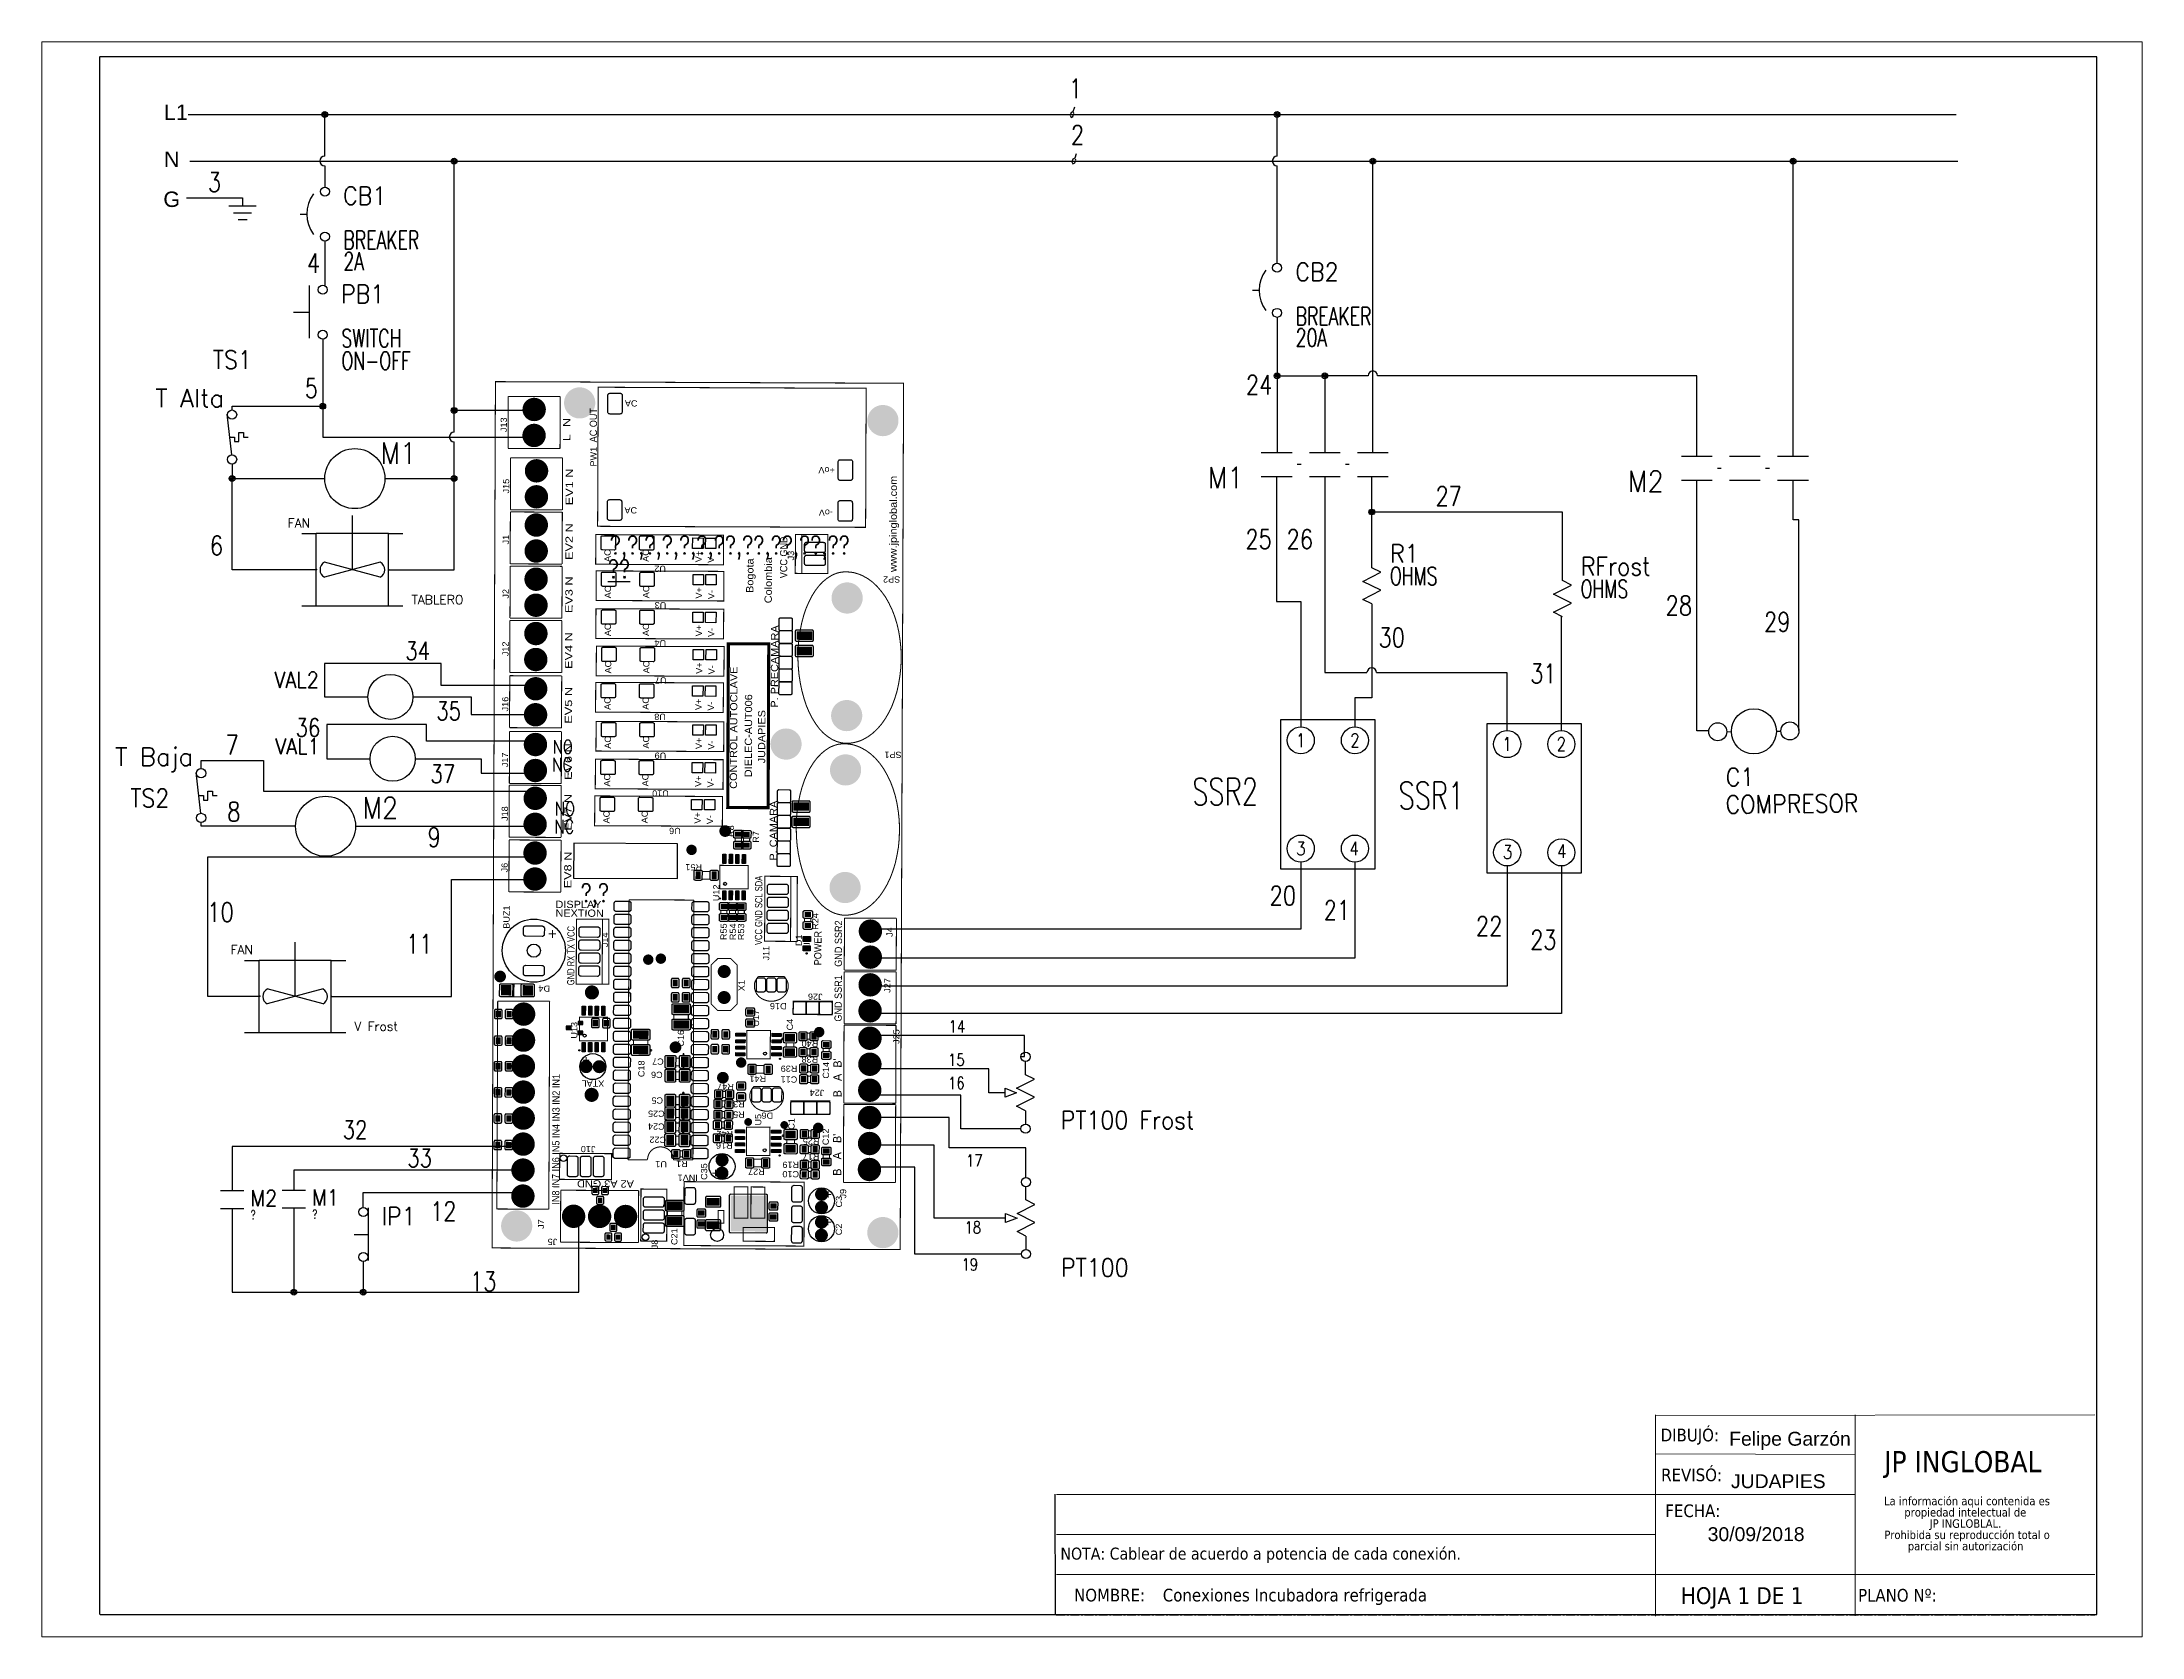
# Paper-space layout 'Layout1' of a CAD drawing. Header units: millimetres. Extents: x 1 to 257, y 0 to 195.
# The model-space entities are those that its viewports show. They can reach past a viewport. Long polylines and large blocks are cut down to what shows.
import ezdxf
from ezdxf.enums import TextEntityAlignment as Align

# ---------------------------------------------------------------- set-up
doc = ezdxf.new("R2010")
doc.units = ezdxf.units.MM
doc.linetypes.add('CENTERX2', pattern=[20.32, 12.7, -2.54, 2.54, -2.54])
doc.linetypes.add('HIDDEN2', pattern=[0.1875, 0.125, -0.0625])
for name, color, linetype in [('BLK_12AWG', 7, 'Continuous'), ('CONTORNO', 179, 'Continuous'), ('DESC', 250, 'Continuous'), ('LINK', 9, 'Continuous'), ('MISC', 7, 'Continuous'), ('SYMS', 7, 'Continuous'), ('TAGS', 150, 'Continuous'), ('TERMS', 123, 'Continuous'), ('WIREFIXED', 7, 'Continuous'), ('WIRENO', 250, 'Continuous'), ('WIRES', 7, 'Continuous'), ('XREF', 7, 'Continuous'), ('XREFCHILD', 134, 'Continuous')]:
    doc.layers.add(name, color=color, linetype=linetype)
doc.styles.add('SLDTEXTSTYLE0', font='tahoma.ttf')
doc.styles.add('SLDTEXTSTYLE1', font='tahomabd.ttf')
doc.styles.get("Standard").update_dxf_attribs({"font": 'arial.ttf'})
doc.styles.add('WD', font='romans.shx')

psp = doc.layouts.get("Layout1")

msp = doc.modelspace()

# ---------------------------------------------------------------- texts
at = {"attachment_point": 1}
for s, width, gutter_width, insert, char_height in [('L1', 0.37194, 0.05, (2767.338, 1542.405), 0.16), ('N', 0.37194, 0.05, (2767.338, 1541.917), 0.16), ('G', 0.37194, 0.05, (2767.332, 1541.501), 0.16), ('Felipe Garzón', 1.27171, 1, (2783.607, 1528.616), 0.144), ('JUDAPIES', 1.27171, 1, (2783.625, 1528.175), 0.144), ('\\pi0.40716;30/09/2018', 1.80385, 1, (2782.976, 1527.625), 0.144)]:
    msp.add_mtext_dynamic_manual_height_columns(s, width=width, gutter_width=gutter_width, heights=[0], dxfattribs=dict(at, insert=insert, char_height=char_height))
at = {"color": 7, "linetype": 'Continuous', "lineweight": 0, "attachment_point": 1, "style": 'SLDTEXTSTYLE0'}
for s, insert, char_height in [('REVISÓ:', (2782.9, 1528.235), 0.1318), ('FECHA:', (2782.943, 1527.862), 0.1318), ('NOTA: Cablear de acuerdo a potencia de cada conexión.', (2776.656, 1527.413), 0.1245), ('\\pi-0.39529,l0.52705,t1.0541;NOMBRE:^IConexiones Incubadora refrigerada', (2776.666, 1526.986), 0.13176), ('HOJA 1 DE 1', (2783.104, 1527.002), 0.17568), ('PLANO Nº:', (2784.946, 1526.984), 0.1318)]:
    msp.add_mtext(s, dxfattribs=dict(at, insert=insert, char_height=char_height))
at = {"layer": 'CONTORNO', "color": 7, "insert": (2782.894, 1528.649), "char_height": 0.1318, "attachment_point": 1, "style": 'SLDTEXTSTYLE0'}
msp.add_mtext('DIBUJÓ:  ', dxfattribs=at)
at = {"layer": 'CONTORNO', "insert": (2785.218, 1528.416), "char_height": 0.2196, "attachment_point": 1, "style": 'SLDTEXTSTYLE1'}
msp.add_mtext('JP INGLOBAL', dxfattribs=at)

# ---------------------------------------------------------------- blocks, each defined once
blk = doc.blocks.new('SW_NOTE_2')
at = {"layer": 'CONTORNO', "color": 0, "char_height": 1.0583, "attachment_point": 2, "style": 'SLDTEXTSTYLE0'}
for s, insert in [('La información aqui contenida es ', (10.29, 1.34)), ('propiedad intelectual de', (10.08, -0.07)), ('JP INGLOBLAL.', (10.1, -1.48)), ('Prohibida su reproducción total o ', (10.3, -2.89)), ('parcial sin autorización', (10.12, -4.3))]:
    blk.add_mtext(s, dxfattribs=dict(at, insert=insert))
blk = doc.blocks.new('VPB11')
for p, q in [((-0.094, 0.185), (-0.094, -0.18)), ((-0.202, 0), (-0.094, 0))]:
    blk.add_line(p, q)
for centre in [(0, 0.156), (0, -0.156)]:
    blk.add_circle(centre, 0.0312)
at = {"style": 'WD'}
for tag, p, width in [('INST', (0.127, 0.39), 0.7), ('LOC', (0.127, 0.221), 0.7), ('TAG1', (0.127, 0.064), 0.9), ('XREF', (0.129, -0.09), 0.7), ('DESC1', (0.129, -0.242), 0.7), ('DESC2', (0.129, -0.398), 0.7)]:
    blk.add_attdef(tag, p, '', height=0.125, dxfattribs=dict(at, width=width))
at = {"linetype": 'Continuous', "style": 'WD'}
for tag, height, flags, p in [('TERM01', 0.125, 8, (-0.055, 0.222)), ('MFG', 0.01, 9, (-0.142, -0.088)), ('CAT', 0.01, 9, (-0.142, -0.073))]:
    blk.add_attdef(tag, text='', height=height, dxfattribs=dict(at, flags=flags)).set_placement(p, align=Align.RIGHT)
at = {"color": 7, "style": 'WD', "flags": 1}
for tag, p in [('X2TERM01', (0, 0.188)), ('X8TERM02', (0, -0.188))]:
    blk.add_attdef(tag, p, '', height=0.0125, dxfattribs=at)
at = {"color": 7, "style": 'WD'}
for tag, p in [('X4LINK', (-0.266, 0)), ('X1LINK', (0, 0))]:
    blk.add_attdef(tag, p, '', height=0.01, dxfattribs=at)
at = {"style": 'WD'}
for tag, flags, p in [('CONTACT', 1, (-0.142, -0.053)), ('FAMILY', 9, (-0.142, -0.036))]:
    blk.add_attdef(tag, text='', height=0.01, dxfattribs=dict(at, flags=flags)).set_placement(p, align=Align.RIGHT)
at = {"linetype": 'Continuous', "style": 'WD', "flags": 9}
blk.add_attdef('ASSYCODE', text='', height=0.01, dxfattribs=at).set_placement((-0.155, -0.106), align=Align.CENTER)
at = {"linetype": 'Continuous', "style": 'WD', "flags": 8}
blk.add_attdef('TERM02', text='', height=0.125, dxfattribs=at).set_placement((-0.041, -0.229), align=Align.TOP_RIGHT)
blk = doc.blocks.new('VTS12')
at = {"linetype": 'Continuous'}
blk.add_line((-0.002, -0.123), (-0.033, 0.159), dxfattribs=at)
for p, q in [((-0.015, 0), (0.017, 0)), ((0.017, 0), (0.017, -0.031)), ((0.048, -0.031), (0.048, 0.031)), ((0.048, 0.031), (0.079, 0.031)), ((0.079, 0.031), (0.079, 0)), ((0.079, 0), (0.111, 0)), ((0.017, -0.031), (0.048, -0.031))]:
    blk.add_line(p, q)
for centre in [(0, 0.155), (0, -0.155)]:
    blk.add_circle(centre, 0.0322)
at = {"style": 'WD'}
for tag, p, width in [('INST', (0.189, 0.39), 0.7), ('LOC', (0.189, 0.221), 0.7), ('TAG1', (0.189, 0.064), 0.9), ('XREF', (0.191, -0.09), 0.7), ('DESC1', (0.191, -0.242), 0.7), ('DESC2', (0.191, -0.398), 0.7), ('RATING1', (0.188, -0.554), 0.7), ('WDTAGALT', (0.187, -0.716), 0.7)]:
    blk.add_attdef(tag, p, '', height=0.125, dxfattribs=dict(at, width=width))
at = {"linetype": 'Continuous', "style": 'WD'}
for tag, height, flags, p in [('TERM01', 0.125, 8, (-0.055, 0.207)), ('MFG', 0.01, 9, (-0.08, -0.088)), ('CAT', 0.01, 9, (-0.08, -0.073))]:
    blk.add_attdef(tag, text='', height=height, dxfattribs=dict(at, flags=flags)).set_placement(p, align=Align.RIGHT)
at = {"color": 7, "style": 'WD', "flags": 1}
for tag, p in [('X2TERM01', (0, 0.188)), ('X8TERM02', (0, -0.188))]:
    blk.add_attdef(tag, p, '', height=0.0125, dxfattribs=at)
at = {"color": 7, "style": 'WD'}
for tag, p in [('X4LINK', (-0.109, 0)), ('X1LINK', (0.156, 0))]:
    blk.add_attdef(tag, p, '', height=0.01, dxfattribs=at)
at = {"style": 'WD'}
for tag, flags, p in [('CONTACT', 1, (-0.08, -0.053)), ('FAMILY', 9, (-0.08, -0.036))]:
    blk.add_attdef(tag, text='', height=0.01, dxfattribs=dict(at, flags=flags)).set_placement(p, align=Align.RIGHT)
at = {"linetype": 'Continuous', "style": 'WD', "flags": 9}
blk.add_attdef('ASSYCODE', text='', height=0.01, dxfattribs=at).set_placement((-0.094, -0.125), align=Align.CENTER)
at = {"linetype": 'Continuous', "style": 'WD', "flags": 8}
blk.add_attdef('TERM02', text='', height=0.125, dxfattribs=at).set_placement((-0.041, -0.213), align=Align.TOP_RIGHT)
blk = doc.blocks.new('VGND2')
for p, q in [((0.09375, 0), (-0.09375, 0)), ((-0.0625, -0.046875), (0.0625, -0.046875)), ((-0.03125, -0.09375), (0.03125, -0.09375))]:
    blk.add_line(p, q)
at = {"style": 'WD', "flags": 1}
blk.add_attdef('X2TERM01', (0, 0), '', height=0.01, dxfattribs=at)
blk = doc.blocks.new('VVR1TZR')
for p, q in [((0, 0.125), (0, 0.217)), ((-0.141, -0.031), (-0.141, 0.031)), ((-0.141, 0.031), (-0.062, 0)), ((-0.062, 0), (-0.141, -0.031)), ((-0.062, 0.031), (0.062, 0.094)), ((0.062, -0.031), (-0.062, 0.031)), ((0.062, 0.094), (0, 0.125)), ((-0.062, -0.094), (0.062, -0.031)), ((0, -0.125), (-0.062, -0.094)), ((0, -0.125), (0, -0.217))]:
    blk.add_line(p, q)
for centre in [(0, 0.249), (0, -0.249)]:
    blk.add_circle(centre, 0.0322)
at = {"style": 'WD', "width": 0.7}
for tag, p in [('INST', (0.156, 0.56)), ('LOC', (0.156, 0.39))]:
    blk.add_attdef(tag, text='', height=0.125, dxfattribs=at).set_placement(p, align=Align.TOP_LEFT)
at = {"linetype": 'Continuous', "style": 'WD', "flags": 8}
for tag, p in [('TERM01', (-0.062, 0.281)), ('TERM03', (-0.078, 0.047))]:
    blk.add_attdef(tag, text='', height=0.125, dxfattribs=at).set_placement(p, align=Align.RIGHT)
at = {"color": 7, "style": 'WD', "flags": 1}
for tag, p in [('X2TERM01', (0, 0.281)), ('X4TERM01', (-0.031, 0.25)), ('X1TERM01', (0.031, 0.25)), ('X4TERM03', (-0.141, 0)), ('X4TERM02', (-0.031, -0.25)), ('X8TERM02', (0, -0.281)), ('X1TERM02', (0.031, -0.25))]:
    blk.add_attdef(tag, p, '', height=0.0125, dxfattribs=at)
at = {"style": 'WD'}
for tag, p, width in [('RATING1', (0.156, 0.109), 0.9), ('TAG1', (0.153, -0.047), 0.9), ('DESC1', (0.156, -0.203), 0.7), ('DESC2', (0.156, -0.36), 0.7)]:
    blk.add_attdef(tag, p, '', height=0.125, dxfattribs=dict(at, width=width))
at = {"linetype": 'Continuous', "style": 'WD', "flags": 9}
blk.add_attdef('ASSYCODE', text='', height=0.01, dxfattribs=at).set_placement((-0.219, -0.125), align=Align.CENTER)
at = {"style": 'WD', "flags": 9}
blk.add_attdef('FAMILY', text='', height=0.01, dxfattribs=at).set_placement((-0.219, -0.066), align=Align.CENTER)
at = {"linetype": 'Continuous', "style": 'WD', "flags": 9}
for tag, p in [('MFG', (-0.221, -0.099)), ('CAT', (-0.221, -0.084))]:
    blk.add_attdef(tag, text='', height=0.01, dxfattribs=at).set_placement(p, align=Align.MIDDLE)
at = {"linetype": 'Continuous', "style": 'WD', "flags": 8}
blk.add_attdef('TERM02', text='', height=0.125, dxfattribs=at).set_placement((-0.062, -0.281), align=Align.TOP_RIGHT)
blk = doc.blocks.new('VM1_AXIAL_FLOW_FAN1')
for p, q in [((0, 0), (0, 0.75)), ((-0.7, 0.5), (-0.5, 0.5)), ((-0.5, -0.5), (-0.5, 0.5)), ((0.5, 0.5), (-0.5, 0.5)), ((0.5, -0.5), (0.5, 0.5)), ((0.5, 0.5), (0.7, 0.5)), ((0.386, -0.104), (-0.386, 0.104)), ((0.386, 0.104), (-0.386, -0.104)), ((-0.7, -0.5), (-0.5, -0.5)), ((-0.5, -0.5), (0.5, -0.5)), ((0.5, -0.5), (0.7, -0.5))]:
    blk.add_line(p, q)
for centre, start, end in [((-0.333, 0), 117.1247, 242.8753), ((0.333, 0), 297.1247, 62.8753)]:
    blk.add_arc(centre, 0.116, start, end)
at = {"style": 'WD'}
for tag, height, p in [('INST', 0.125, (-0.585, 0.957)), ('LOC', 0.125, (-0.588, 0.777)), ('TAG1', 0.125, (-0.585, 0.586)), ('TERM01', 0.0625, (-0.51, 0.016))]:
    blk.add_attdef(tag, text='', height=height, dxfattribs=at).set_placement(p, align=Align.RIGHT)
for tag, p, height in [('X2TERM04', (0, 0.75), 0.005), ('TERM04', (0.009, 0.76), 0.0625), ('X4TERM01', (-0.5, 0), 0.01), ('X1TERM03', (0.5, 0), 0.005), ('TERM03', (0.511, 0.012), 0.0625), ('RATING1', (0.82, -0.261), 0.125), ('X8TERM02', (0, -0.5), 0.005), ('TERM02', (0.002, -0.573), 0.0625), ('DESC1', (0.82, -0.477), 0.125), ('DESC2', (0.82, -0.661), 0.125), ('DESC3', (0.82, -0.851), 0.125), ('WDTAGALT', (0.827, -1.032), 0.125)]:
    blk.add_attdef(tag, p, '', height=height, dxfattribs=at)
blk.add_attdef('XREF', text='', height=0.0625, rotation=0.0625, dxfattribs=at).set_placement((0.743, 0.595), align=Align.TOP_CENTER)
at = {"style": 'WD', "flags": 1}
for tag, p in [('FAMILY', (-0.659, -0.3)), ('CAT', (-0.659, -0.345)), ('MFG', (-0.657, -0.376)), ('WDTYPE', (-0.644, -0.442)), ('ASSYCODE', (-0.629, -0.405))]:
    blk.add_attdef(tag, text='', height=0.01, dxfattribs=at).set_placement(p, align=Align.CENTER)
blk = doc.blocks.new('WD_WNH')
at = {"linetype": 'Continuous', "style": 'WD', "width": 0.8}
blk.add_attdef('WIRENO', text='', height=0.125, dxfattribs=at).set_placement((0, 0.062), align=Align.CENTER)
at = {"style": 'WD', "flags": 1}
for tag, p in [('W01USER', (0, 0.078)), ('W02USER', (0, 0.07)), ('W03USER', (0, 0.062)), ('W04USER', (0, 0.055)), ('W05USER', (0, 0.047)), ('W06USER', (0, 0.039)), ('W07USER', (0, 0.031)), ('W08USER', (0, 0.023)), ('W09USER', (0, 0.016)), ('W10USER', (0, 0.008))]:
    blk.add_attdef(tag, text='', height=0.005, dxfattribs=at).set_placement(p, align=Align.CENTER)
blk = doc.blocks.new('RPAD')
blk.add_trace([(-0.5, -0.5), (-0.5, 0.5), (0.5, -0.5), (0.5, 0.5)])
blk = doc.blocks.new('EPAD')
at = {"const_width": 0.5}
blk.add_lwpolyline([(-0.25, 0, 1), (0.25, 0, 1)], format="xyb", close=True, dxfattribs=at)
blk = doc.blocks.new('to')
for points in [[(1.983, -0.683), (1.983, -0.643), (1.983, -0.642), (1.983, -0.641), (1.983, -0.64), (1.983, -0.639), (1.982, -0.638), (1.982, -0.637), (1.981, -0.637), (1.981, -0.636), (1.98, -0.635), (1.979, -0.635), (1.978, -0.634), (1.977, -0.634), (1.976, -0.633), (1.976, -0.633), (1.975, -0.633), (1.973, -0.633), (1.923, -0.633), (1.922, -0.633), (1.921, -0.633), (1.92, -0.633), (1.92, -0.634), (1.919, -0.634), (1.918, -0.635), (1.917, -0.635), (1.916, -0.636), (1.916, -0.637), (1.915, -0.637), (1.915, -0.638), (1.914, -0.639), (1.914, -0.64), (1.914, -0.641), (1.914, -0.642), (1.913, -0.643), (1.913, -0.683), (1.914, -0.684), (1.914, -0.685), (1.914, -0.686), (1.914, -0.687), (1.915, -0.688), (1.915, -0.689), (1.916, -0.689), (1.916, -0.69), (1.917, -0.691), (1.918, -0.691), (1.919, -0.692), (1.92, -0.692), (1.92, -0.693), (1.921, -0.693), (1.922, -0.693), (1.923, -0.693), (1.973, -0.693), (1.975, -0.693), (1.976, -0.693), (1.976, -0.693), (1.977, -0.692), (1.978, -0.692), (1.979, -0.691), (1.98, -0.691), (1.981, -0.69), (1.981, -0.689), (1.982, -0.689), (1.982, -0.688), (1.983, -0.687), (1.983, -0.686), (1.983, -0.685), (1.983, -0.684), (1.983, -0.683)], [(2.18, -0.683), (2.18, -0.643), (2.18, -0.642), (2.18, -0.641), (2.18, -0.64), (2.18, -0.639), (2.179, -0.638), (2.179, -0.637), (2.178, -0.637), (2.177, -0.636), (2.177, -0.635), (2.176, -0.635), (2.175, -0.634), (2.174, -0.634), (2.173, -0.633), (2.172, -0.633), (2.171, -0.633), (2.17, -0.633), (2.12, -0.633), (2.119, -0.633), (2.118, -0.633), (2.117, -0.633), (2.116, -0.634), (2.116, -0.634), (2.115, -0.635), (2.114, -0.635), (2.113, -0.636), (2.113, -0.637), (2.112, -0.637), (2.112, -0.638), (2.111, -0.639), (2.111, -0.64), (2.111, -0.641), (2.11, -0.642), (2.11, -0.643), (2.11, -0.683), (2.11, -0.684), (2.111, -0.685), (2.111, -0.686), (2.111, -0.687), (2.112, -0.688), (2.112, -0.689), (2.113, -0.689), (2.113, -0.69), (2.114, -0.691), (2.115, -0.691), (2.116, -0.692), (2.116, -0.692), (2.117, -0.693), (2.118, -0.693), (2.119, -0.693), (2.12, -0.693), (2.17, -0.693), (2.171, -0.693), (2.172, -0.693), (2.173, -0.693), (2.174, -0.692), (2.175, -0.692), (2.176, -0.691), (2.177, -0.691), (2.177, -0.69), (2.178, -0.689), (2.179, -0.689), (2.179, -0.688), (2.18, -0.687), (2.18, -0.686), (2.18, -0.685), (2.18, -0.684), (2.18, -0.683)], [(2.385, -0.683), (2.385, -0.643), (2.385, -0.642), (2.385, -0.641), (2.385, -0.64), (2.384, -0.639), (2.384, -0.638), (2.383, -0.637), (2.383, -0.637), (2.382, -0.636), (2.381, -0.635), (2.381, -0.635), (2.38, -0.634), (2.379, -0.634), (2.378, -0.633), (2.377, -0.633), (2.376, -0.633), (2.375, -0.633), (2.325, -0.633), (2.324, -0.633), (2.323, -0.633), (2.322, -0.633), (2.321, -0.634), (2.32, -0.634), (2.319, -0.635), (2.319, -0.635), (2.318, -0.636), (2.317, -0.637), (2.317, -0.637), (2.316, -0.638), (2.316, -0.639), (2.316, -0.64), (2.315, -0.641), (2.315, -0.642), (2.315, -0.643), (2.315, -0.683), (2.315, -0.684), (2.315, -0.685), (2.316, -0.686), (2.316, -0.687), (2.316, -0.688), (2.317, -0.689), (2.317, -0.689), (2.318, -0.69), (2.319, -0.691), (2.319, -0.691), (2.32, -0.692), (2.321, -0.692), (2.322, -0.693), (2.323, -0.693), (2.324, -0.693), (2.325, -0.693), (2.375, -0.693), (2.376, -0.693), (2.377, -0.693), (2.378, -0.693), (2.379, -0.692), (2.38, -0.692), (2.381, -0.691), (2.381, -0.691), (2.382, -0.69), (2.383, -0.689), (2.383, -0.689), (2.384, -0.688), (2.384, -0.687), (2.385, -0.686), (2.385, -0.685), (2.385, -0.684), (2.385, -0.683)], [(1.983, -0.767), (1.983, -0.727), (1.983, -0.726), (1.983, -0.725), (1.983, -0.724), (1.983, -0.723), (1.982, -0.722), (1.982, -0.721), (1.981, -0.721), (1.981, -0.72), (1.98, -0.719), (1.979, -0.719), (1.978, -0.718), (1.977, -0.718), (1.976, -0.717), (1.976, -0.717), (1.975, -0.717), (1.973, -0.717), (1.923, -0.717), (1.922, -0.717), (1.921, -0.717), (1.92, -0.717), (1.92, -0.718), (1.919, -0.718), (1.918, -0.719), (1.917, -0.719), (1.916, -0.72), (1.916, -0.721), (1.915, -0.721), (1.915, -0.722), (1.914, -0.723), (1.914, -0.724), (1.914, -0.725), (1.914, -0.726), (1.913, -0.727), (1.913, -0.767), (1.914, -0.768), (1.914, -0.769), (1.914, -0.77), (1.914, -0.771), (1.915, -0.772), (1.915, -0.773), (1.916, -0.773), (1.916, -0.774), (1.917, -0.775), (1.918, -0.775), (1.919, -0.776), (1.92, -0.776), (1.92, -0.777), (1.921, -0.777), (1.922, -0.777), (1.923, -0.777), (1.973, -0.777), (1.975, -0.777), (1.976, -0.777), (1.976, -0.777), (1.977, -0.776), (1.978, -0.776), (1.979, -0.775), (1.98, -0.775), (1.981, -0.774), (1.981, -0.773), (1.982, -0.773), (1.982, -0.772), (1.983, -0.771), (1.983, -0.77), (1.983, -0.769), (1.983, -0.768), (1.983, -0.767)], [(2.18, -0.767), (2.18, -0.727), (2.18, -0.726), (2.18, -0.725), (2.18, -0.724), (2.18, -0.723), (2.179, -0.722), (2.179, -0.721), (2.178, -0.721), (2.177, -0.72), (2.177, -0.719), (2.176, -0.719), (2.175, -0.718), (2.174, -0.718), (2.173, -0.717), (2.172, -0.717), (2.171, -0.717), (2.17, -0.717), (2.12, -0.717), (2.119, -0.717), (2.118, -0.717), (2.117, -0.717), (2.116, -0.718), (2.116, -0.718), (2.115, -0.719), (2.114, -0.719), (2.113, -0.72), (2.113, -0.721), (2.112, -0.721), (2.112, -0.722), (2.111, -0.723), (2.111, -0.724), (2.111, -0.725), (2.11, -0.726), (2.11, -0.727), (2.11, -0.767), (2.11, -0.768), (2.111, -0.769), (2.111, -0.77), (2.111, -0.771), (2.112, -0.772), (2.112, -0.773), (2.113, -0.773), (2.113, -0.774), (2.114, -0.775), (2.115, -0.775), (2.116, -0.776), (2.116, -0.776), (2.117, -0.777), (2.118, -0.777), (2.119, -0.777), (2.12, -0.777), (2.17, -0.777), (2.171, -0.777), (2.172, -0.777), (2.173, -0.777), (2.174, -0.776), (2.175, -0.776), (2.176, -0.775), (2.177, -0.775), (2.177, -0.774), (2.178, -0.773), (2.179, -0.773), (2.179, -0.772), (2.18, -0.771), (2.18, -0.77), (2.18, -0.769), (2.18, -0.768), (2.18, -0.767)], [(2.385, -0.767), (2.385, -0.727), (2.385, -0.726), (2.385, -0.725), (2.385, -0.724), (2.384, -0.723), (2.384, -0.722), (2.383, -0.721), (2.383, -0.721), (2.382, -0.72), (2.381, -0.719), (2.381, -0.719), (2.38, -0.718), (2.379, -0.718), (2.378, -0.717), (2.377, -0.717), (2.376, -0.717), (2.375, -0.717), (2.325, -0.717), (2.324, -0.717), (2.323, -0.717), (2.322, -0.717), (2.321, -0.718), (2.32, -0.718), (2.319, -0.719), (2.319, -0.719), (2.318, -0.72), (2.317, -0.721), (2.317, -0.721), (2.316, -0.722), (2.316, -0.723), (2.316, -0.724), (2.315, -0.725), (2.315, -0.726), (2.315, -0.727), (2.315, -0.767), (2.315, -0.768), (2.315, -0.769), (2.316, -0.77), (2.316, -0.771), (2.316, -0.772), (2.317, -0.773), (2.317, -0.773), (2.318, -0.774), (2.319, -0.775), (2.319, -0.775), (2.32, -0.776), (2.321, -0.776), (2.322, -0.777), (2.323, -0.777), (2.324, -0.777), (2.325, -0.777), (2.375, -0.777), (2.376, -0.777), (2.377, -0.777), (2.378, -0.777), (2.379, -0.776), (2.38, -0.776), (2.381, -0.775), (2.381, -0.775), (2.382, -0.774), (2.383, -0.773), (2.383, -0.773), (2.384, -0.772), (2.384, -0.771), (2.385, -0.77), (2.385, -0.769), (2.385, -0.768), (2.385, -0.767)], [(2.483, -0.763), (2.483, -0.683), (2.483, -0.682), (2.483, -0.681), (2.483, -0.68), (2.484, -0.679), (2.484, -0.678), (2.485, -0.677), (2.485, -0.677), (2.486, -0.676), (2.486, -0.675), (2.487, -0.675), (2.488, -0.674), (2.489, -0.674), (2.49, -0.674), (2.491, -0.673), (2.492, -0.673), (2.493, -0.673), (2.573, -0.673), (2.574, -0.673), (2.575, -0.673), (2.576, -0.674), (2.577, -0.674), (2.578, -0.674), (2.578, -0.675), (2.579, -0.675), (2.58, -0.676), (2.581, -0.677), (2.581, -0.677), (2.582, -0.678), (2.582, -0.679), (2.582, -0.68), (2.583, -0.681), (2.583, -0.682), (2.583, -0.683), (2.583, -0.763), (2.583, -0.764), (2.583, -0.765), (2.582, -0.766), (2.582, -0.767), (2.582, -0.768), (2.581, -0.769), (2.581, -0.769), (2.58, -0.77), (2.579, -0.771), (2.578, -0.771), (2.578, -0.772), (2.577, -0.772), (2.576, -0.773), (2.575, -0.773), (2.574, -0.773), (2.573, -0.773), (2.493, -0.773), (2.492, -0.773), (2.491, -0.773), (2.49, -0.773), (2.489, -0.772), (2.488, -0.772), (2.487, -0.771), (2.486, -0.771), (2.486, -0.77), (2.485, -0.769), (2.485, -0.769), (2.484, -0.768), (2.484, -0.767), (2.483, -0.766), (2.483, -0.765), (2.483, -0.764), (2.483, -0.763)], [(2.483, -0.929), (2.483, -0.849), (2.483, -0.848), (2.483, -0.847), (2.483, -0.846), (2.484, -0.845), (2.484, -0.844), (2.485, -0.843), (2.485, -0.843), (2.486, -0.842), (2.486, -0.841), (2.487, -0.841), (2.488, -0.84), (2.489, -0.84), (2.49, -0.84), (2.491, -0.839), (2.492, -0.839), (2.493, -0.839), (2.573, -0.839), (2.574, -0.839), (2.575, -0.839), (2.576, -0.84), (2.577, -0.84), (2.578, -0.84), (2.578, -0.841), (2.579, -0.841), (2.58, -0.842), (2.581, -0.843), (2.581, -0.843), (2.582, -0.844), (2.582, -0.845), (2.582, -0.846), (2.583, -0.847), (2.583, -0.848), (2.583, -0.849), (2.583, -0.929), (2.583, -0.93), (2.583, -0.931), (2.582, -0.932), (2.582, -0.933), (2.582, -0.934), (2.581, -0.935), (2.581, -0.935), (2.58, -0.936), (2.579, -0.937), (2.578, -0.937), (2.578, -0.938), (2.577, -0.938), (2.576, -0.939), (2.575, -0.939), (2.574, -0.939), (2.573, -0.939), (2.493, -0.939), (2.492, -0.939), (2.491, -0.939), (2.49, -0.939), (2.489, -0.938), (2.488, -0.938), (2.487, -0.937), (2.486, -0.937), (2.486, -0.936), (2.485, -0.935), (2.485, -0.935), (2.484, -0.934), (2.484, -0.933), (2.483, -0.932), (2.483, -0.931), (2.483, -0.93), (2.483, -0.929)], [(2.709, -1.015), (2.663, -1.015), (2.659, -1.015), (2.656, -1.014), (2.653, -1.012), (2.651, -1.01), (2.648, -1.007), (2.647, -1.005), (2.646, -1.001), (2.646, -0.998), (2.646, -0.872), (2.646, -0.868), (2.647, -0.865), (2.648, -0.862), (2.651, -0.86), (2.653, -0.858), (2.656, -0.856), (2.659, -0.855), (2.663, -0.855), (2.709, -0.855), (2.712, -0.855), (2.715, -0.856), (2.718, -0.858), (2.721, -0.86), (2.723, -0.862), (2.724, -0.865), (2.725, -0.868), (2.726, -0.872), (2.726, -0.998), (2.725, -1.001), (2.724, -1.005), (2.723, -1.007), (2.721, -1.01), (2.718, -1.012), (2.715, -1.014), (2.712, -1.015), (2.709, -1.015)], [(3.012, -1.015), (2.966, -1.015), (2.962, -1.015), (2.959, -1.014), (2.956, -1.012), (2.954, -1.01), (2.952, -1.007), (2.95, -1.005), (2.949, -1.001), (2.949, -0.998), (2.949, -0.872), (2.949, -0.868), (2.95, -0.865), (2.952, -0.862), (2.954, -0.86), (2.956, -0.858), (2.959, -0.856), (2.962, -0.855), (2.966, -0.855), (3.012, -0.855), (3.015, -0.855), (3.018, -0.856), (3.021, -0.858), (3.024, -0.86), (3.026, -0.862), (3.027, -0.865), (3.028, -0.868), (3.029, -0.872), (3.029, -0.998), (3.028, -1.001), (3.027, -1.005), (3.026, -1.007), (3.024, -1.01), (3.021, -1.012), (3.018, -1.014), (3.015, -1.015), (3.012, -1.015)], [(2.196, -1.314), (2.22, -1.314), (2.22, -1.277), (2.196, -1.277), (2.196, -1.314)], [(2.234, -1.224), (2.258, -1.224), (2.258, -1.187), (2.234, -1.187), (2.234, -1.224)], [(2.271, -1.314), (2.295, -1.314), (2.295, -1.277), (2.271, -1.277), (2.271, -1.314)], [(2.706, -1.442), (2.66, -1.442), (2.657, -1.441), (2.653, -1.441), (2.651, -1.439), (2.648, -1.437), (2.646, -1.434), (2.644, -1.432), (2.643, -1.428), (2.643, -1.425), (2.643, -1.299), (2.643, -1.295), (2.644, -1.292), (2.646, -1.289), (2.648, -1.287), (2.651, -1.285), (2.653, -1.283), (2.657, -1.282), (2.66, -1.282), (2.706, -1.282), (2.71, -1.282), (2.713, -1.283), (2.716, -1.285), (2.718, -1.287), (2.72, -1.289), (2.722, -1.292), (2.723, -1.295), (2.723, -1.299), (2.723, -1.425), (2.723, -1.428), (2.722, -1.432), (2.72, -1.434), (2.718, -1.437), (2.716, -1.439), (2.713, -1.441), (2.71, -1.441), (2.706, -1.442)], [(2.806, -1.442), (2.76, -1.442), (2.757, -1.441), (2.753, -1.441), (2.751, -1.439), (2.748, -1.437), (2.746, -1.434), (2.744, -1.432), (2.743, -1.428), (2.743, -1.425), (2.743, -1.299), (2.743, -1.295), (2.744, -1.292), (2.746, -1.289), (2.748, -1.287), (2.751, -1.285), (2.753, -1.283), (2.757, -1.282), (2.76, -1.282), (2.806, -1.282), (2.81, -1.282), (2.813, -1.283), (2.816, -1.285), (2.818, -1.287), (2.82, -1.289), (2.822, -1.292), (2.823, -1.295), (2.823, -1.299), (2.823, -1.425), (2.823, -1.428), (2.822, -1.432), (2.82, -1.434), (2.818, -1.437), (2.816, -1.439), (2.813, -1.441), (2.81, -1.441), (2.806, -1.442)], [(2.906, -1.442), (2.86, -1.442), (2.857, -1.441), (2.853, -1.441), (2.851, -1.439), (2.848, -1.437), (2.846, -1.434), (2.844, -1.432), (2.843, -1.428), (2.843, -1.425), (2.843, -1.299), (2.843, -1.295), (2.844, -1.292), (2.846, -1.289), (2.848, -1.287), (2.851, -1.285), (2.853, -1.283), (2.857, -1.282), (2.86, -1.282), (2.906, -1.282), (2.91, -1.282), (2.913, -1.283), (2.916, -1.285), (2.918, -1.287), (2.92, -1.289), (2.922, -1.292), (2.923, -1.295), (2.923, -1.299), (2.923, -1.425), (2.923, -1.428), (2.922, -1.432), (2.92, -1.434), (2.918, -1.437), (2.916, -1.439), (2.913, -1.441), (2.91, -1.441), (2.906, -1.442)], [(3.006, -1.442), (2.96, -1.442), (2.957, -1.441), (2.953, -1.441), (2.951, -1.439), (2.948, -1.437), (2.946, -1.434), (2.944, -1.432), (2.943, -1.428), (2.943, -1.425), (2.943, -1.299), (2.943, -1.295), (2.944, -1.292), (2.946, -1.289), (2.948, -1.287), (2.951, -1.285), (2.953, -1.283), (2.957, -1.282), (2.96, -1.282), (3.006, -1.282), (3.01, -1.282), (3.013, -1.283), (3.016, -1.285), (3.018, -1.287), (3.02, -1.289), (3.022, -1.292), (3.023, -1.295), (3.023, -1.299), (3.023, -1.425), (3.023, -1.428), (3.022, -1.432), (3.02, -1.434), (3.018, -1.437), (3.016, -1.439), (3.013, -1.441), (3.01, -1.441), (3.006, -1.442)], [(2.063, -1.333), (2.063, -1.309), (2.134, -1.309), (2.134, -1.333), (2.063, -1.333)], [(2.063, -1.383), (2.063, -1.359), (2.134, -1.359), (2.134, -1.383), (2.063, -1.383)], [(2.063, -1.433), (2.063, -1.409), (2.134, -1.409), (2.134, -1.433), (2.063, -1.433)], [(2.319, -1.43), (2.319, -1.39), (2.319, -1.389), (2.319, -1.388), (2.318, -1.387), (2.318, -1.386), (2.318, -1.386), (2.317, -1.385), (2.316, -1.384), (2.316, -1.383), (2.315, -1.383), (2.314, -1.382), (2.314, -1.382), (2.313, -1.381), (2.312, -1.381), (2.311, -1.381), (2.31, -1.38), (2.309, -1.38), (2.259, -1.38), (2.258, -1.38), (2.257, -1.381), (2.256, -1.381), (2.255, -1.381), (2.254, -1.382), (2.253, -1.382), (2.252, -1.383), (2.252, -1.383), (2.251, -1.384), (2.25, -1.385), (2.25, -1.386), (2.249, -1.386), (2.249, -1.387), (2.249, -1.388), (2.249, -1.389), (2.249, -1.39), (2.249, -1.43), (2.249, -1.431), (2.249, -1.432), (2.249, -1.433), (2.249, -1.434), (2.25, -1.435), (2.25, -1.436), (2.251, -1.437), (2.252, -1.438), (2.252, -1.438), (2.253, -1.439), (2.254, -1.439), (2.255, -1.44), (2.256, -1.44), (2.257, -1.44), (2.258, -1.44), (2.259, -1.44), (2.309, -1.44), (2.31, -1.44), (2.311, -1.44), (2.312, -1.44), (2.313, -1.44), (2.314, -1.439), (2.314, -1.439), (2.315, -1.438), (2.316, -1.438), (2.316, -1.437), (2.317, -1.436), (2.318, -1.435), (2.318, -1.434), (2.318, -1.433), (2.319, -1.432), (2.319, -1.431), (2.319, -1.43)], [(2.343, -1.333), (2.343, -1.309), (2.414, -1.309), (2.414, -1.333), (2.343, -1.333)], [(2.343, -1.383), (2.343, -1.359), (2.414, -1.359), (2.414, -1.383), (2.343, -1.383)], [(2.343, -1.433), (2.343, -1.409), (2.414, -1.409), (2.414, -1.433), (2.343, -1.433)]]:
    blk.add_lwpolyline(points, close=True)
at = {"const_width": 0.008}
for points in [[(2.45, -1.058), (2.45, -0.658)], [(2.45, -1.058), (2.45, -0.658)], [(2.45, -1.058), (2.45, -0.658)], [(2.483, -0.904), (2.483, -0.707)], [(2.483, -0.904), (2.483, -0.707)], [(2.483, -0.904), (2.483, -0.707)], [(2.483, -0.783), (2.583, -0.783)], [(2.483, -0.783), (2.583, -0.783)], [(2.483, -0.783), (2.583, -0.783)], [(2.583, -0.707), (2.583, -0.904)], [(2.583, -0.707), (2.583, -0.904)], [(2.583, -0.707), (2.583, -0.904)], [(3.29, -0.741), (3.29, -1.141)], [(3.29, -0.741), (3.69, -0.741)], [(3.29, -0.741), (3.29, -1.141)], [(3.29, -0.741), (3.69, -0.741)], [(3.29, -0.741), (3.29, -1.141)], [(3.29, -0.741), (3.69, -0.741)], [(3.69, -0.741), (3.69, -1.141)], [(3.69, -0.741), (3.69, -1.141)], [(3.69, -0.741), (3.69, -1.141)], [(3.711, -0.741), (3.711, -1.141)], [(3.711, -0.741), (4.111, -0.741)], [(3.711, -0.741), (3.711, -1.141)], [(3.711, -0.741), (4.111, -0.741)], [(3.711, -0.741), (3.711, -1.141)], [(3.711, -0.741), (4.111, -0.741)], [(4.111, -0.741), (4.111, -1.141)], [(4.111, -0.741), (4.111, -1.141)], [(4.111, -0.741), (4.111, -1.141)], [(4.125, -0.741), (4.125, -1.141)], [(4.125, -0.741), (4.525, -0.741)], [(4.125, -0.741), (4.125, -1.141)], [(4.125, -0.741), (4.525, -0.741)], [(4.125, -0.741), (4.125, -1.141)], [(4.125, -0.741), (4.525, -0.741)], [(4.525, -0.741), (4.525, -1.141)], [(4.525, -0.741), (4.525, -1.141)], [(4.525, -0.741), (4.525, -1.141)], [(4.554, -0.741), (4.554, -1.141)], [(4.554, -0.741), (4.954, -0.741)], [(4.554, -0.741), (4.554, -1.141)], [(4.554, -0.741), (4.954, -0.741)], [(4.554, -0.741), (4.554, -1.141)], [(4.554, -0.741), (4.954, -0.741)], [(4.954, -0.741), (4.954, -1.141)], [(4.954, -0.741), (4.954, -1.141)], [(4.954, -0.741), (4.954, -1.141)], [(4.979, -0.741), (4.979, -1.141)], [(4.979, -0.741), (5.379, -0.741)], [(4.979, -0.741), (4.979, -1.141)], [(4.979, -0.741), (5.379, -0.741)], [(4.979, -0.741), (4.979, -1.141)], [(4.979, -0.741), (5.379, -0.741)], [(5.379, -0.741), (5.379, -1.141)], [(5.379, -0.741), (5.379, -1.141)], [(5.379, -0.741), (5.379, -1.141)], [(5.397, -0.741), (5.397, -1.141)], [(5.397, -0.741), (5.797, -0.741)], [(5.397, -0.741), (5.397, -1.141)], [(5.397, -0.741), (5.797, -0.741)], [(5.397, -0.741), (5.397, -1.141)], [(5.397, -0.741), (5.797, -0.741)], [(5.797, -0.741), (5.797, -1.141)], [(5.797, -0.741), (5.797, -1.141)], [(5.797, -0.741), (5.797, -1.141)], [(5.814, -0.741), (5.814, -1.141)], [(5.814, -0.741), (6.214, -0.741)], [(5.814, -0.741), (5.814, -1.141)], [(5.814, -0.741), (6.214, -0.741)], [(5.814, -0.741), (5.814, -1.141)], [(5.814, -0.741), (6.214, -0.741)], [(6.214, -0.741), (6.214, -1.141)], [(6.214, -0.741), (6.214, -1.141)], [(6.214, -0.741), (6.214, -1.141)], [(6.231, -0.741), (6.231, -1.141)], [(6.231, -0.741), (6.631, -0.741)], [(6.231, -0.741), (6.231, -1.141)], [(6.231, -0.741), (6.631, -0.741)], [(6.231, -0.741), (6.231, -1.141)], [(6.231, -0.741), (6.631, -0.741)], [(6.631, -0.741), (6.631, -1.141)], [(6.631, -0.741), (6.631, -1.141)], [(6.631, -0.741), (6.631, -1.141)], [(6.703, -0.721), (6.703, -1.121)], [(6.703, -0.721), (7.103, -0.721)], [(6.703, -0.721), (6.703, -1.121)], [(6.703, -0.721), (7.103, -0.721)], [(6.703, -0.721), (6.703, -1.121)], [(6.703, -0.721), (7.103, -0.721)], [(7.103, -0.721), (7.103, -1.121)], [(7.103, -0.721), (7.103, -1.121)], [(7.103, -0.721), (7.103, -1.121)], [(6.703, -1.121), (7.103, -1.121)], [(6.703, -1.121), (7.103, -1.121)], [(6.703, -1.121), (7.103, -1.121)], [(3.29, -1.141), (3.69, -1.141)], [(3.29, -1.141), (3.69, -1.141)], [(3.29, -1.141), (3.69, -1.141)], [(3.711, -1.141), (4.111, -1.141)], [(3.711, -1.141), (4.111, -1.141)], [(3.711, -1.141), (4.111, -1.141)], [(4.125, -1.141), (4.525, -1.141)], [(4.125, -1.141), (4.525, -1.141)], [(4.125, -1.141), (4.525, -1.141)], [(4.554, -1.141), (4.954, -1.141)], [(4.554, -1.141), (4.954, -1.141)], [(4.554, -1.141), (4.954, -1.141)], [(4.979, -1.141), (5.379, -1.141)], [(4.979, -1.141), (5.379, -1.141)], [(4.979, -1.141), (5.379, -1.141)], [(5.397, -1.141), (5.797, -1.141)], [(5.397, -1.141), (5.797, -1.141)], [(5.397, -1.141), (5.797, -1.141)], [(5.814, -1.141), (6.214, -1.141)], [(5.814, -1.141), (6.214, -1.141)], [(5.814, -1.141), (6.214, -1.141)], [(6.231, -1.141), (6.631, -1.141)], [(6.231, -1.141), (6.631, -1.141)], [(6.231, -1.141), (6.631, -1.141)], [(2.023, -1.341), (1.973, -1.341)], [(2.023, -1.341), (1.973, -1.341)], [(2.023, -1.341), (1.973, -1.341)], [(1.998, -1.316), (1.998, -1.366)], [(1.998, -1.316), (1.998, -1.366)], [(1.998, -1.316), (1.998, -1.366)]]:
    blk.add_lwpolyline(points, dxfattribs=at)
for centre, radius in [((2.839, -0.935), 0.243), ((2.839, -0.935), 0.243), ((2.839, -0.935), 0.243), ((2.839, -0.935), 0.0504), ((2.839, -0.935), 0.0504), ((2.839, -0.935), 0.0504), ((2.073, -1.288), 0.00492), ((2.073, -1.288), 0.00492), ((2.073, -1.288), 0.00492), ((2.187, -1.328), 0.0118), ((2.187, -1.328), 0.0118), ((2.187, -1.328), 0.0118)]:
    blk.add_circle(centre, radius)
for p, xscale, yscale, rotation in [((1.948, -0.663), 0.04, 0.05, 270), ((2.145, -0.663), 0.04, 0.05, 270), ((2.35, -0.663), 0.04, 0.05, 270), ((1.948, -0.747), 0.04, 0.05, 270), ((2.145, -0.747), 0.04, 0.05, 270), ((2.35, -0.747), 0.04, 0.05, 270), ((2.533, -0.723), 0.08, 0.08, 90), ((2.533, -0.889), 0.08, 0.08, 90), ((2.208, -1.296), 0.024, 0.037, 180), ((2.246, -1.205), 0.024, 0.037, 180), ((2.283, -1.296), 0.024, 0.037, 180), ((2.099, -1.321), 0.024, 0.071, 90), ((2.099, -1.371), 0.024, 0.071, 90), ((2.099, -1.421), 0.024, 0.071, 90), ((2.284, -1.41), 0.04, 0.05, 270), ((2.378, -1.321), 0.024, 0.071, 90), ((2.378, -1.371), 0.024, 0.071, 90), ((2.378, -1.421), 0.024, 0.071, 90)]:
    blk.add_blockref('RPAD', p, dxfattribs=dict(xscale=xscale, yscale=yscale, rotation=rotation))
for p, xscale, yscale in [((2.639, -0.676), 0.09, 0.09), ((2.15, -0.858), 0.18, 0.18), ((2.35, -0.858), 0.18, 0.18), ((3.39, -0.941), 0.18, 0.18), ((3.59, -0.941), 0.18, 0.18), ((3.811, -0.941), 0.18, 0.18), ((4.011, -0.941), 0.18, 0.18), ((4.225, -0.941), 0.18, 0.18), ((4.425, -0.941), 0.18, 0.18), ((4.654, -0.941), 0.18, 0.18), ((4.854, -0.941), 0.18, 0.18), ((5.079, -0.941), 0.18, 0.18), ((5.279, -0.941), 0.18, 0.18), ((5.497, -0.941), 0.18, 0.18), ((5.697, -0.941), 0.18, 0.18), ((5.914, -0.941), 0.18, 0.18), ((6.114, -0.941), 0.18, 0.18), ((6.331, -0.941), 0.18, 0.18), ((6.531, -0.941), 0.18, 0.18), ((6.803, -0.921), 0.18, 0.18), ((7.003, -0.921), 0.18, 0.18), ((1.948, -1.341), 0.1, 0.1), ((7.055, -1.271), 0.24, 0.24), ((2.519, -1.383), 0.108425, 0.108425)]:
    blk.add_blockref('EPAD', p, dxfattribs=dict(xscale=xscale, yscale=yscale))
for s, height, width, p in [('BUZ1', 0.048, 1.041667, (3.007, -0.747)), ('BUZ1', 0.048, 1.041667, (3.007, -0.747)), ('BUZ1', 0.048, 1.041667, (3.007, -0.747)), ('J6', 0.048, 1.041667, (3.44, -0.731)), ('J6', 0.048, 1.041667, (3.44, -0.731)), ('J6', 0.048, 1.041667, (3.44, -0.731)), ('J18', 0.048, 1.041667, (3.836, -0.731)), ('J18', 0.048, 1.041667, (3.836, -0.731)), ('J18', 0.048, 1.041667, (3.836, -0.731)), ('J17', 0.048, 1.041667, (4.25, -0.731)), ('J17', 0.048, 1.041667, (4.25, -0.731)), ('J17', 0.048, 1.041667, (4.25, -0.731)), ('J16', 0.048, 1.041667, (4.679, -0.731)), ('J16', 0.048, 1.041667, (4.679, -0.731)), ('J16', 0.048, 1.041667, (4.679, -0.731)), ('J12', 0.048, 1.041667, (5.104, -0.731)), ('J12', 0.048, 1.041667, (5.104, -0.731)), ('J12', 0.048, 1.041667, (5.104, -0.731)), ('J2', 0.048, 1.041667, (5.547, -0.731)), ('J2', 0.048, 1.041667, (5.547, -0.731)), ('J2', 0.048, 1.041667, (5.547, -0.731)), ('J1', 0.048, 1.041667, (5.964, -0.731)), ('J1', 0.048, 1.041667, (5.964, -0.731)), ('J1', 0.048, 1.041667, (5.964, -0.731)), ('J15', 0.048, 1.041667, (6.356, -0.731)), ('J15', 0.048, 1.041667, (6.356, -0.731)), ('J15', 0.048, 1.041667, (6.356, -0.731)), ('J13', 0.048, 1.041667, (6.828, -0.711)), ('J13', 0.048, 1.041667, (6.828, -0.711)), ('J13', 0.048, 1.041667, (6.828, -0.711)), ('U13', 0.048, 1.041667, (2.163, -1.272)), ('U13', 0.048, 1.041667, (2.163, -1.272)), ('U13', 0.048, 1.041667, (2.163, -1.272)), ('GND RX TX VCC', 0.056, 0.714286, (2.574, -1.248)), ('GND RX TX VCC', 0.056, 0.714286, (2.574, -1.248)), ('GND RX TX VCC', 0.056, 0.714286, (2.574, -1.248)), ('EV8 N', 0.056, 1.25, (3.319, -1.222)), ('EV8 N', 0.056, 1.25, (3.319, -1.222)), ('EV8 N', 0.056, 1.25, (3.319, -1.222)), ('EV7 N', 0.056, 1.25, (3.763, -1.222)), ('EV7 N', 0.056, 1.25, (3.763, -1.222)), ('EV7 N', 0.056, 1.25, (3.763, -1.222)), ('EV6 N', 0.056, 1.25, (4.153, -1.222)), ('EV6 N', 0.056, 1.25, (4.153, -1.222)), ('EV6 N', 0.056, 1.25, (4.153, -1.222)), ('EV5 N', 0.056, 1.25, (4.586, -1.222)), ('EV5 N', 0.056, 1.25, (4.586, -1.222)), ('EV5 N', 0.056, 1.25, (4.586, -1.222)), ('EV4 N', 0.056, 1.25, (5.008, -1.222)), ('EV4 N', 0.056, 1.25, (5.008, -1.222)), ('EV4 N', 0.056, 1.25, (5.008, -1.222)), ('EV3 N', 0.056, 1.25, (5.437, -1.222)), ('EV3 N', 0.056, 1.25, (5.437, -1.222)), ('EV3 N', 0.056, 1.25, (5.437, -1.222)), ('EV2 N', 0.056, 1.25, (5.846, -1.222)), ('EV2 N', 0.056, 1.25, (5.846, -1.222)), ('EV2 N', 0.056, 1.25, (5.846, -1.222)), ('EV1 N', 0.056, 1.25, (6.267, -1.222)), ('EV1 N', 0.056, 1.25, (6.267, -1.222)), ('EV1 N', 0.056, 1.25, (6.267, -1.222)), ('L  N', 0.056, 1.25, (6.76, -1.2)), ('L  N', 0.056, 1.25, (6.76, -1.2)), ('L  N', 0.056, 1.25, (6.76, -1.2)), ('PW1', 0.048, 1.041667, (6.566, -1.403)), ('PW1', 0.048, 1.041667, (6.566, -1.403)), ('PW1', 0.048, 1.041667, (6.566, -1.403)), ('AC OUT', 0.056, 0.892857, (6.752, -1.405)), ('AC OUT', 0.056, 0.892857, (6.752, -1.405)), ('AC OUT', 0.056, 0.892857, (6.752, -1.405))]:
    blk.add_text(s, height=height, dxfattribs=dict(width=width)).set_placement(p)
for s, height, rotation, width, p in [('D4', 0.048, 90, 1.041667, (2.571, -1.061)), ('D4', 0.048, 90, 1.041667, (2.571, -1.061)), ('D4', 0.048, 90, 1.041667, (2.571, -1.061)), ('+', 0.08, 180, 1.125, (3.005, -1.039)), ('+', 0.08, 180, 1.125, (3.005, -1.039)), ('+', 0.08, 180, 1.125, (3.005, -1.039))]:
    blk.add_text(s, height=height, rotation=rotation, dxfattribs=dict(width=width)).set_placement(p)
blk = doc.blocks.new('tarjeta AUT')
for points, const_width in [([(0.414, -3.628), (7.08, -3.628), (7.08, -0.486), (0.414, -0.486), (0.414, -3.628)], 0.008), ([(0.414, -3.628), (7.08, -3.628), (7.08, -0.486), (0.414, -0.486), (0.414, -3.628)], 0.008), ([(0.414, -3.628), (7.08, -3.628), (7.08, -0.486), (0.414, -0.486), (0.414, -3.628)], 0.008), ([(0.714, -0.922), (0.714, -0.522), (2.314, -0.522)], 0.008), ([(0.714, -0.922), (0.714, -0.522), (2.314, -0.522)], 0.008), ([(0.714, -0.922), (0.714, -0.522), (2.314, -0.522)], 0.008), ([(2.314, -0.922), (0.714, -0.922)], 0.008), ([(2.314, -0.922), (0.714, -0.922)], 0.008), ([(2.314, -0.922), (0.714, -0.922)], 0.008), ([(0.46, -1.013), (0.86, -1.013)], 0.008), ([(0.46, -1.013), (0.46, -1.613)], 0.008), ([(0.46, -1.013), (0.86, -1.013)], 0.008), ([(0.46, -1.013), (0.46, -1.613)], 0.008), ([(0.46, -1.013), (0.86, -1.013)], 0.008), ([(0.46, -1.013), (0.46, -1.613)], 0.008), ([(0.86, -1.613), (0.86, -1.013)], 0.008), ([(0.86, -1.613), (0.86, -1.013)], 0.008), ([(0.86, -1.613), (0.86, -1.013)], 0.008), ([(0.944, -1.404), (1.143, -1.404), (1.143, -1.004), (0.944, -1.004), (0.944, -1.404)], 0.008), ([(0.944, -1.404), (1.143, -1.404), (1.143, -1.004), (0.944, -1.004), (0.944, -1.404)], 0.008), ([(0.944, -1.404), (1.143, -1.404), (1.143, -1.004), (0.944, -1.004), (0.944, -1.404)], 0.008), ([(1.144, -1.004), (1.144, -1.404)], 0.008), ([(1.144, -1.004), (1.144, -1.404)], 0.008), ([(1.144, -1.004), (1.144, -1.404)], 0.008), ([(2.447, -1.376), (2.947, -1.376), (2.947, -1.126), (2.447, -1.126), (2.447, -1.376)], 0.008), ([(2.447, -1.376), (2.947, -1.376), (2.947, -1.126), (2.447, -1.126), (2.447, -1.376)], 0.008), ([(2.447, -1.376), (2.947, -1.376), (2.947, -1.126), (2.447, -1.126), (2.447, -1.376)], 0.008), ([(2.011, -1.369), (2.192, -1.369), (2.192, -1.152), (2.011, -1.152), (2.011, -1.369)], 0.00787), ([(2.011, -1.369), (2.192, -1.369), (2.192, -1.152), (2.011, -1.152), (2.011, -1.369)], 0.00787), ([(2.011, -1.369), (2.192, -1.369), (2.192, -1.152), (2.011, -1.152), (2.011, -1.369)], 0.00787), ([(3.666, -2.246), (3.895, -2.246), (3.895, -1.263), (3.666, -1.263), (3.666, -2.246)], 0.008), ([(3.666, -2.246), (3.895, -2.246), (3.895, -1.263), (3.666, -1.263), (3.666, -2.246)], 0.008), ([(3.666, -2.246), (3.895, -2.246), (3.895, -1.263), (3.666, -1.263), (3.666, -2.246)], 0.008), ([(3.95, -2.25), (4.178, -2.25), (4.178, -1.267), (3.95, -1.267), (3.95, -2.25)], 0.008), ([(3.95, -2.25), (4.178, -2.25), (4.178, -1.267), (3.95, -1.267), (3.95, -2.25)], 0.008), ([(3.95, -2.25), (4.178, -2.25), (4.178, -1.267), (3.95, -1.267), (3.95, -2.25)], 0.008), ([(4.241, -2.254), (4.469, -2.254), (4.469, -1.271), (4.241, -1.271), (4.241, -2.254)], 0.008), ([(4.241, -2.254), (4.469, -2.254), (4.469, -1.271), (4.241, -1.271), (4.241, -2.254)], 0.008), ([(4.241, -2.254), (4.469, -2.254), (4.469, -1.271), (4.241, -1.271), (4.241, -2.254)], 0.008), ([(4.54, -2.25), (4.769, -2.25), (4.769, -1.267), (4.54, -1.267), (4.54, -2.25)], 0.008), ([(4.54, -2.25), (4.769, -2.25), (4.769, -1.267), (4.54, -1.267), (4.54, -2.25)], 0.008), ([(4.54, -2.25), (4.769, -2.25), (4.769, -1.267), (4.54, -1.267), (4.54, -2.25)], 0.008), ([(4.82, -2.254), (5.048, -2.254), (5.048, -1.271), (4.82, -1.271), (4.82, -2.254)], 0.008), ([(4.82, -2.254), (5.048, -2.254), (5.048, -1.271), (4.82, -1.271), (4.82, -2.254)], 0.008), ([(4.82, -2.254), (5.048, -2.254), (5.048, -1.271), (4.82, -1.271), (4.82, -2.254)], 0.008), ([(5.107, -2.25), (5.336, -2.25), (5.336, -1.267), (5.107, -1.267), (5.107, -2.25)], 0.008), ([(5.107, -2.25), (5.336, -2.25), (5.336, -1.267), (5.107, -1.267), (5.107, -2.25)], 0.008), ([(5.107, -2.25), (5.336, -2.25), (5.336, -1.267), (5.107, -1.267), (5.107, -2.25)], 0.008), ([(5.399, -2.25), (5.627, -2.25), (5.627, -1.267), (5.399, -1.267), (5.399, -2.25)], 0.008), ([(5.399, -2.25), (5.627, -2.25), (5.627, -1.267), (5.399, -1.267), (5.399, -2.25)], 0.008), ([(5.399, -2.25), (5.627, -2.25), (5.627, -1.267), (5.399, -1.267), (5.399, -2.25)], 0.008), ([(5.678, -2.246), (5.906, -2.246), (5.906, -1.263), (5.678, -1.263), (5.678, -2.246)], 0.008), ([(5.678, -2.246), (5.906, -2.246), (5.906, -1.263), (5.678, -1.263), (5.678, -2.246)], 0.008), ([(5.678, -2.246), (5.906, -2.246), (5.906, -1.263), (5.678, -1.263), (5.678, -2.246)], 0.008), ([(5.97, -3.34), (7.04, -3.34), (7.04, -1.277), (5.97, -1.277), (5.97, -3.34)], 0.008), ([(5.97, -3.34), (7.04, -3.34), (7.04, -1.277), (5.97, -1.277), (5.97, -3.34)], 0.008), ([(5.97, -3.34), (7.04, -3.34), (7.04, -1.277), (5.97, -1.277), (5.97, -3.34)], 0.008), ([(2.947, -1.326), (2.447, -1.326)], 0.008), ([(2.947, -1.326), (2.447, -1.326)], 0.008), ([(2.947, -1.326), (2.447, -1.326)], 0.008), ([(0.46, -1.613), (0.86, -1.613)], 0.008), ([(0.46, -1.613), (0.86, -1.613)], 0.008), ([(0.46, -1.613), (0.86, -1.613)], 0.008), ([(1.097, -1.68), (1.097, -1.53)], 0.008), ([(1.097, -1.53), (3.097, -1.53)], 0.008), ([(1.097, -1.68), (1.097, -1.53)], 0.008), ([(1.097, -1.53), (3.097, -1.53)], 0.008), ([(1.097, -1.68), (1.097, -1.53)], 0.008), ([(1.097, -1.53), (3.097, -1.53)], 0.008), ([(2.02, -1.568), (1.981, -1.568)], 0.008), ([(2.02, -1.568), (1.981, -1.568)], 0.008), ([(2.02, -1.568), (1.981, -1.568)], 0.008), ([(3.097, -1.53), (3.097, -2.03)], 0.008), ([(3.097, -1.53), (3.097, -2.03)], 0.008), ([(3.097, -1.53), (3.097, -2.03)], 0.008), ([(0.472, -1.63), (0.872, -1.63)], 0.008), ([(0.472, -1.63), (0.872, -1.63)], 0.008), ([(0.472, -1.63), (0.872, -1.63)], 0.008), ([(0.472, -1.83), (0.872, -1.83), (0.872, -1.631), (0.472, -1.631), (0.472, -1.83)], 0.008), ([(0.472, -1.83), (0.872, -1.83), (0.872, -1.631), (0.472, -1.631), (0.472, -1.83)], 0.008), ([(0.472, -1.83), (0.872, -1.83), (0.872, -1.631), (0.472, -1.631), (0.472, -1.83)], 0.008), ([(1.197, -1.78), (1.195, -1.76), (1.189, -1.741), (1.18, -1.724), (1.168, -1.709), (1.153, -1.697), (1.136, -1.688), (1.117, -1.682), (1.097, -1.68)], 0.008), ([(1.197, -1.78), (1.195, -1.76), (1.189, -1.741), (1.18, -1.724), (1.168, -1.709), (1.153, -1.697), (1.136, -1.688), (1.117, -1.682), (1.097, -1.68)], 0.008), ([(1.197, -1.78), (1.195, -1.76), (1.189, -1.741), (1.18, -1.724), (1.168, -1.709), (1.153, -1.697), (1.136, -1.688), (1.117, -1.682), (1.097, -1.68)], 0.008), ([(1.197, -1.78), (1.195, -1.801), (1.189, -1.82), (1.18, -1.837), (1.168, -1.852), (1.153, -1.864), (1.136, -1.873), (1.117, -1.878), (1.097, -1.88)], 0.008), ([(1.197, -1.78), (1.195, -1.801), (1.189, -1.82), (1.18, -1.837), (1.168, -1.852), (1.153, -1.864), (1.136, -1.873), (1.117, -1.878), (1.097, -1.88)], 0.008), ([(1.197, -1.78), (1.195, -1.801), (1.189, -1.82), (1.18, -1.837), (1.168, -1.852), (1.153, -1.864), (1.136, -1.873), (1.117, -1.878), (1.097, -1.88)], 0.008), ([(1.95, -1.704), (1.93, -1.704)], 0.008), ([(1.95, -1.704), (1.93, -1.704)], 0.008), ([(1.95, -1.704), (1.93, -1.704)], 0.008), ([(1.94, -1.694), (1.94, -1.714)], 0.008), ([(1.94, -1.694), (1.94, -1.714)], 0.008), ([(1.94, -1.694), (1.94, -1.714)], 0.008), ([(2.02, -1.679), (1.982, -1.679)], 0.008), ([(2.02, -1.679), (1.982, -1.679)], 0.008), ([(2.02, -1.679), (1.982, -1.679)], 0.008), ([(0.667, -1.836), (0.705, -1.836)], 0.008), ([(0.667, -1.836), (0.705, -1.836)], 0.008), ([(0.667, -1.836), (0.705, -1.836)], 0.008), ([(0.737, -1.811), (0.757, -1.811)], 0.008), ([(0.737, -1.811), (0.757, -1.811)], 0.008), ([(0.737, -1.811), (0.757, -1.811)], 0.008), ([(0.747, -1.821), (0.747, -1.801)], 0.008), ([(0.747, -1.821), (0.747, -1.801)], 0.008), ([(0.747, -1.821), (0.747, -1.801)], 0.008), ([(1.097, -2.03), (1.097, -1.88)], 0.008), ([(1.097, -2.03), (1.097, -1.88)], 0.008), ([(1.097, -2.03), (1.097, -1.88)], 0.008), ([(1.12, -1.953), (1.12, -1.926)], 0.008), ([(1.12, -1.953), (1.12, -1.926)], 0.008), ([(1.12, -1.953), (1.12, -1.926)], 0.008), ([(1.168, -1.953), (1.168, -1.925)], 0.008), ([(1.168, -1.953), (1.168, -1.925)], 0.008), ([(1.168, -1.953), (1.168, -1.925)], 0.008), ([(1.219, -1.894), (1.219, -1.924)], 0.008), ([(1.219, -1.894), (1.219, -1.924)], 0.008), ([(1.219, -1.894), (1.219, -1.924)], 0.008), ([(1.279, -1.894), (1.279, -1.924)], 0.008), ([(1.279, -1.894), (1.279, -1.924)], 0.008), ([(1.279, -1.894), (1.279, -1.924)], 0.008), ([(1.321, -1.894), (1.321, -1.924)], 0.008), ([(1.321, -1.894), (1.321, -1.924)], 0.008), ([(1.321, -1.894), (1.321, -1.924)], 0.008), ([(1.381, -1.894), (1.381, -1.924)], 0.008), ([(1.381, -1.894), (1.381, -1.924)], 0.008), ([(1.381, -1.894), (1.381, -1.924)], 0.008), ([(1.424, -1.894), (1.424, -1.924)], 0.008), ([(1.424, -1.894), (1.424, -1.924)], 0.008), ([(1.424, -1.894), (1.424, -1.924)], 0.008), ([(1.484, -1.894), (1.484, -1.924)], 0.008), ([(1.484, -1.894), (1.484, -1.924)], 0.008), ([(1.484, -1.894), (1.484, -1.924)], 0.008), ([(1.522, -1.894), (1.522, -1.924)], 0.008), ([(1.522, -1.894), (1.522, -1.924)], 0.008), ([(1.522, -1.894), (1.522, -1.924)], 0.008), ([(1.582, -1.894), (1.582, -1.924)], 0.008), ([(1.582, -1.894), (1.582, -1.924)], 0.008), ([(1.582, -1.894), (1.582, -1.924)], 0.008), ([(1.715, -1.894), (1.715, -1.924)], 0.008), ([(1.715, -1.894), (1.715, -1.924)], 0.008), ([(1.715, -1.894), (1.715, -1.924)], 0.008), ([(1.775, -1.894), (1.775, -1.924)], 0.008), ([(1.775, -1.894), (1.775, -1.924)], 0.008), ([(1.775, -1.894), (1.775, -1.924)], 0.008), ([(1.821, -1.894), (1.821, -1.924)], 0.008), ([(1.821, -1.894), (1.821, -1.924)], 0.008), ([(1.821, -1.894), (1.821, -1.924)], 0.008), ([(1.881, -1.894), (1.881, -1.924)], 0.008), ([(1.881, -1.894), (1.881, -1.924)], 0.008), ([(1.881, -1.894), (1.881, -1.924)], 0.008), ([(2.217, -1.879), (2.178, -1.879)], 0.008), ([(2.217, -1.879), (2.178, -1.879)], 0.008), ([(2.217, -1.879), (2.178, -1.879)], 0.008), ([(0.438, -2.887), (0.93, -2.887), (0.93, -1.962), (0.438, -1.962), (0.438, -2.887)], 0.008), ([(0.438, -2.887), (0.93, -2.887), (0.93, -1.962), (0.438, -1.962), (0.438, -2.887)], 0.008), ([(0.438, -2.887), (0.93, -2.887), (0.93, -1.962), (0.438, -1.962), (0.438, -2.887)], 0.008), ([(0.667, -1.947), (0.706, -1.947)], 0.008), ([(0.667, -1.947), (0.706, -1.947)], 0.008), ([(0.667, -1.947), (0.706, -1.947)], 0.008), ([(1.097, -2.03), (3.097, -2.03)], 0.008), ([(1.097, -2.03), (3.097, -2.03)], 0.008), ([(1.097, -2.03), (3.097, -2.03)], 0.008), ([(1.319, -1.954), (1.299, -1.954)], 0.008), ([(1.319, -1.954), (1.299, -1.954)], 0.008), ([(1.319, -1.954), (1.299, -1.954)], 0.008), ([(1.309, -1.944), (1.309, -1.964)], 0.008), ([(1.309, -1.944), (1.309, -1.964)], 0.008), ([(1.309, -1.944), (1.309, -1.964)], 0.008), ([(1.421, -1.954), (1.401, -1.954)], 0.008), ([(1.421, -1.954), (1.401, -1.954)], 0.008), ([(1.421, -1.954), (1.401, -1.954)], 0.008), ([(1.411, -1.944), (1.411, -1.964)], 0.008), ([(1.411, -1.944), (1.411, -1.964)], 0.008), ([(1.411, -1.944), (1.411, -1.964)], 0.008), ([(1.524, -1.954), (1.504, -1.954)], 0.008), ([(1.524, -1.954), (1.504, -1.954)], 0.008), ([(1.524, -1.954), (1.504, -1.954)], 0.008), ([(1.514, -1.944), (1.514, -1.964)], 0.008), ([(1.514, -1.944), (1.514, -1.964)], 0.008), ([(1.514, -1.944), (1.514, -1.964)], 0.008), ([(1.622, -1.954), (1.602, -1.954)], 0.008), ([(1.622, -1.954), (1.602, -1.954)], 0.008), ([(1.622, -1.954), (1.602, -1.954)], 0.008), ([(1.612, -1.944), (1.612, -1.964)], 0.008), ([(1.612, -1.944), (1.612, -1.964)], 0.008), ([(1.612, -1.944), (1.612, -1.964)], 0.008), ([(1.815, -1.954), (1.795, -1.954)], 0.008), ([(1.815, -1.954), (1.795, -1.954)], 0.008), ([(1.815, -1.954), (1.795, -1.954)], 0.008), ([(1.805, -1.944), (1.805, -1.964)], 0.008), ([(1.805, -1.944), (1.805, -1.964)], 0.008), ([(1.805, -1.944), (1.805, -1.964)], 0.008), ([(1.921, -1.954), (1.901, -1.954)], 0.008), ([(1.921, -1.954), (1.901, -1.954)], 0.008), ([(1.921, -1.954), (1.901, -1.954)], 0.008), ([(1.911, -1.944), (1.911, -1.964)], 0.008), ([(1.911, -1.944), (1.911, -1.964)], 0.008), ([(1.911, -1.944), (1.911, -1.964)], 0.008), ([(2.147, -2.015), (2.127, -2.015)], 0.008), ([(2.147, -2.015), (2.127, -2.015)], 0.008), ([(2.147, -2.015), (2.127, -2.015)], 0.008), ([(2.137, -2.005), (2.137, -2.025)], 0.008), ([(2.137, -2.005), (2.137, -2.025)], 0.008), ([(2.137, -2.005), (2.137, -2.025)], 0.008), ([(2.217, -1.99), (2.179, -1.99)], 0.008), ([(2.217, -1.99), (2.179, -1.99)], 0.008), ([(2.217, -1.99), (2.179, -1.99)], 0.008), ([(3.259, -2.095), (3.259, -2.154)], 0.008), ([(3.259, -2.095), (3.259, -2.154)], 0.008), ([(3.259, -2.095), (3.259, -2.154)], 0.008), ([(3.317, -2.094), (3.317, -2.154)], 0.008), ([(3.317, -2.094), (3.317, -2.154)], 0.008), ([(3.317, -2.094), (3.317, -2.154)], 0.008), ([(0.611, -2.269), (0.71, -2.269), (0.71, -2.226), (0.611, -2.226), (0.611, -2.269)], 0.008), ([(0.611, -2.269), (0.71, -2.269), (0.71, -2.226), (0.611, -2.226), (0.611, -2.269)], 0.008), ([(0.611, -2.269), (0.71, -2.269), (0.71, -2.226), (0.611, -2.226), (0.611, -2.269)], 0.008), ([(0.972, -2.204), (1.022, -2.204)], 0.008), ([(0.972, -2.204), (1.022, -2.204)], 0.008), ([(0.972, -2.204), (1.022, -2.204)], 0.008), ([(0.997, -2.179), (0.997, -2.229)], 0.008), ([(0.997, -2.179), (0.997, -2.229)], 0.008), ([(0.997, -2.179), (0.997, -2.229)], 0.008), ([(1.242, -2.273), (1.242, -2.246)], 0.008), ([(1.242, -2.273), (1.242, -2.246)], 0.008), ([(1.242, -2.273), (1.242, -2.246)], 0.008), ([(1.29, -2.273), (1.29, -2.245)], 0.008), ([(1.29, -2.273), (1.29, -2.245)], 0.008), ([(1.29, -2.273), (1.29, -2.245)], 0.008), ([(1.344, -2.273), (1.344, -2.246)], 0.008), ([(1.344, -2.273), (1.344, -2.246)], 0.008), ([(1.344, -2.273), (1.344, -2.246)], 0.008), ([(1.392, -2.273), (1.392, -2.245)], 0.008), ([(1.392, -2.273), (1.392, -2.245)], 0.008), ([(1.392, -2.273), (1.392, -2.245)], 0.008), ([(1.423, -2.276), (1.423, -2.249)], 0.008), ([(1.423, -2.276), (1.423, -2.249)], 0.008), ([(1.423, -2.276), (1.423, -2.249)], 0.008), ([(1.471, -2.276), (1.471, -2.248)], 0.008), ([(1.471, -2.276), (1.471, -2.248)], 0.008), ([(1.471, -2.276), (1.471, -2.248)], 0.008), ([(1.506, -2.276), (1.506, -2.249)], 0.008), ([(1.506, -2.276), (1.506, -2.249)], 0.008), ([(1.506, -2.276), (1.506, -2.249)], 0.008), ([(1.554, -2.276), (1.554, -2.248)], 0.008), ([(1.554, -2.276), (1.554, -2.248)], 0.008), ([(1.554, -2.276), (1.554, -2.248)], 0.008), ([(1.578, -2.255), (1.578, -2.283)], 0.008), ([(1.578, -2.255), (1.578, -2.283)], 0.008), ([(1.578, -2.255), (1.578, -2.283)], 0.008), ([(1.626, -2.255), (1.626, -2.282)], 0.008), ([(1.626, -2.255), (1.626, -2.282)], 0.008), ([(1.626, -2.255), (1.626, -2.282)], 0.008), ([(2.598, -2.365), (2.298, -2.365), (2.248, -2.315), (2.248, -2.215), (2.298, -2.165), (2.598, -2.165), (2.648, -2.215), (2.648, -2.315), (2.598, -2.365)], 0.008), ([(2.598, -2.365), (2.298, -2.365), (2.248, -2.315), (2.248, -2.215), (2.298, -2.165), (2.598, -2.165), (2.648, -2.215), (2.648, -2.315), (2.598, -2.365)], 0.008), ([(2.598, -2.365), (2.298, -2.365), (2.248, -2.315), (2.248, -2.215), (2.298, -2.165), (2.598, -2.165), (2.648, -2.215), (2.648, -2.315), (2.598, -2.365)], 0.008), ([(3.019, -2.236), (2.991, -2.236)], 0.008), ([(3.019, -2.236), (2.991, -2.236)], 0.008), ([(3.019, -2.236), (2.991, -2.236)], 0.008), ([(3.184, -2.446), (3.365, -2.446), (3.365, -2.229), (3.184, -2.229), (3.184, -2.446)], 0.00787), ([(3.184, -2.446), (3.365, -2.446), (3.365, -2.229), (3.184, -2.229), (3.184, -2.446)], 0.00787), ([(3.184, -2.446), (3.365, -2.446), (3.365, -2.229), (3.184, -2.229), (3.184, -2.446)], 0.00787), ([(0.473, -2.659), (0.58, -2.659), (0.58, -2.419), (0.473, -2.419), (0.473, -2.659)], 0.008), ([(0.473, -2.659), (0.58, -2.659), (0.58, -2.419), (0.473, -2.419), (0.473, -2.659)], 0.008), ([(0.473, -2.659), (0.58, -2.659), (0.58, -2.419), (0.473, -2.419), (0.473, -2.659)], 0.008), ([(0.651, -2.454), (0.891, -2.454), (0.891, -2.348), (0.651, -2.348), (0.651, -2.454)], 0.008), ([(0.651, -2.454), (0.891, -2.454), (0.891, -2.348), (0.651, -2.348), (0.651, -2.454)], 0.008), ([(0.651, -2.454), (0.891, -2.454), (0.891, -2.348), (0.651, -2.348), (0.651, -2.454)], 0.008), ([(3.019, -2.303), (2.991, -2.303)], 0.008), ([(3.019, -2.303), (2.991, -2.303)], 0.008), ([(3.019, -2.303), (2.991, -2.303)], 0.008), ([(3.019, -2.37), (2.991, -2.37)], 0.008), ([(3.019, -2.37), (2.991, -2.37)], 0.008), ([(3.019, -2.37), (2.991, -2.37)], 0.008), ([(3.019, -2.284), (2.992, -2.284)], 0.008), ([(3.019, -2.284), (2.992, -2.284)], 0.008), ([(3.019, -2.284), (2.992, -2.284)], 0.008), ([(3.019, -2.351), (2.992, -2.351)], 0.008), ([(3.019, -2.351), (2.992, -2.351)], 0.008), ([(3.019, -2.351), (2.992, -2.351)], 0.008), ([(3.019, -2.418), (2.992, -2.418)], 0.008), ([(3.019, -2.418), (2.992, -2.418)], 0.008), ([(3.019, -2.418), (2.992, -2.418)], 0.008), ([(3.55, -2.346), (3.577, -2.346)], 0.008), ([(3.55, -2.346), (3.577, -2.346)], 0.008), ([(3.55, -2.346), (3.577, -2.346)], 0.008), ([(3.55, -2.394), (3.578, -2.394)], 0.008), ([(3.55, -2.394), (3.578, -2.394)], 0.008), ([(3.55, -2.394), (3.578, -2.394)], 0.008), ([(3.55, -2.409), (3.577, -2.409)], 0.008), ([(3.55, -2.409), (3.577, -2.409)], 0.008), ([(3.55, -2.409), (3.577, -2.409)], 0.008), ([(3.81, -2.598), (5.07, -2.598), (5.07, -2.287), (3.81, -2.287), (3.81, -2.598)], 0.024), ([(3.81, -2.598), (5.07, -2.598), (5.07, -2.287), (3.81, -2.287), (3.81, -2.598)], 0.024), ([(3.81, -2.598), (5.07, -2.598), (5.07, -2.287), (3.81, -2.287), (3.81, -2.598)], 0.024), ([(0.651, -2.584), (0.891, -2.584), (0.891, -2.478), (0.651, -2.478), (0.651, -2.584)], 0.008), ([(0.651, -2.584), (0.891, -2.584), (0.891, -2.478), (0.651, -2.478), (0.651, -2.584)], 0.008), ([(0.651, -2.584), (0.891, -2.584), (0.891, -2.478), (0.651, -2.478), (0.651, -2.584)], 0.008), ([(1.047, -2.5), (1.047, -2.559)], 0.008), ([(1.047, -2.5), (1.047, -2.559)], 0.008), ([(1.047, -2.5), (1.047, -2.559)], 0.008), ([(1.105, -2.499), (1.105, -2.559)], 0.008), ([(1.105, -2.499), (1.105, -2.559)], 0.008), ([(1.105, -2.499), (1.105, -2.559)], 0.008), ([(1.351, -2.622), (1.351, -2.441), (1.134, -2.441), (1.134, -2.622), (1.351, -2.622)], 0.00787), ([(1.351, -2.622), (1.351, -2.441), (1.134, -2.441), (1.134, -2.622), (1.351, -2.622)], 0.00787), ([(1.351, -2.622), (1.351, -2.441), (1.134, -2.441), (1.134, -2.622), (1.351, -2.622)], 0.00787), ([(1.599, -2.466), (1.574, -2.467), (1.55, -2.474), (1.529, -2.485), (1.511, -2.501), (1.495, -2.52), (1.484, -2.543), (1.477, -2.569), (1.474, -2.596)], 0.008), ([(1.599, -2.466), (1.574, -2.467), (1.55, -2.474), (1.529, -2.485), (1.511, -2.501), (1.495, -2.52), (1.484, -2.543), (1.477, -2.569), (1.474, -2.596)], 0.008), ([(1.599, -2.466), (1.574, -2.467), (1.55, -2.474), (1.529, -2.485), (1.511, -2.501), (1.495, -2.52), (1.484, -2.543), (1.477, -2.569), (1.474, -2.596)], 0.008), ([(1.599, -2.466), (1.615, -2.468), (1.63, -2.474), (1.647, -2.483), (1.664, -2.496)], 0.008), ([(1.599, -2.466), (1.615, -2.468), (1.63, -2.474), (1.647, -2.483), (1.664, -2.496)], 0.008), ([(1.599, -2.466), (1.615, -2.468), (1.63, -2.474), (1.647, -2.483), (1.664, -2.496)], 0.008), ([(1.664, -2.696), (1.664, -2.496)], 0.008), ([(1.664, -2.696), (1.664, -2.496)], 0.008), ([(1.664, -2.696), (1.664, -2.496)], 0.008), ([(1.767, -2.516), (1.767, -2.575)], 0.008), ([(1.767, -2.516), (1.767, -2.575)], 0.008), ([(1.767, -2.516), (1.767, -2.575)], 0.008), ([(1.825, -2.515), (1.825, -2.575)], 0.008), ([(1.825, -2.515), (1.825, -2.575)], 0.008), ([(1.825, -2.515), (1.825, -2.575)], 0.008), ([(2.095, -2.622), (2.095, -2.441), (1.878, -2.441), (1.878, -2.622), (2.095, -2.622)], 0.00787), ([(2.095, -2.622), (2.095, -2.441), (1.878, -2.441), (1.878, -2.622), (2.095, -2.622)], 0.00787), ([(2.095, -2.622), (2.095, -2.441), (1.878, -2.441), (1.878, -2.622), (2.095, -2.622)], 0.00787), ([(2.446, -2.498), (2.42, -2.499), (2.397, -2.505), (2.375, -2.517), (2.357, -2.532), (2.342, -2.552), (2.331, -2.575), (2.323, -2.6), (2.321, -2.628)], 0.008), ([(2.446, -2.498), (2.42, -2.499), (2.397, -2.505), (2.375, -2.517), (2.357, -2.532), (2.342, -2.552), (2.331, -2.575), (2.323, -2.6), (2.321, -2.628)], 0.008), ([(2.446, -2.498), (2.42, -2.499), (2.397, -2.505), (2.375, -2.517), (2.357, -2.532), (2.342, -2.552), (2.331, -2.575), (2.323, -2.6), (2.321, -2.628)], 0.008), ([(2.446, -2.498), (2.461, -2.499), (2.477, -2.505), (2.493, -2.514), (2.511, -2.528)], 0.008), ([(2.446, -2.498), (2.461, -2.499), (2.477, -2.505), (2.493, -2.514), (2.511, -2.528)], 0.008), ([(2.446, -2.498), (2.461, -2.499), (2.477, -2.505), (2.493, -2.514), (2.511, -2.528)], 0.008), ([(2.511, -2.728), (2.511, -2.528)], 0.008), ([(2.511, -2.728), (2.511, -2.528)], 0.008), ([(2.511, -2.728), (2.511, -2.528)], 0.008), ([(2.782, -2.825), (3.282, -2.825), (3.282, -2.575), (2.782, -2.575), (2.782, -2.825)], 0.008), ([(2.782, -2.825), (3.282, -2.825), (3.282, -2.575), (2.782, -2.575), (2.782, -2.825)], 0.008), ([(2.782, -2.825), (3.282, -2.825), (3.282, -2.575), (2.782, -2.575), (2.782, -2.825)], 0.008), ([(3.55, -2.457), (3.578, -2.457)], 0.008), ([(3.55, -2.457), (3.578, -2.457)], 0.008), ([(3.55, -2.457), (3.578, -2.457)], 0.008), ([(1.226, -2.751), (1.256, -2.751)], 0.008), ([(1.226, -2.751), (1.256, -2.751)], 0.008), ([(1.226, -2.751), (1.256, -2.751)], 0.008), ([(1.276, -2.721), (1.296, -2.721)], 0.008), ([(1.276, -2.721), (1.296, -2.721)], 0.008), ([(1.276, -2.721), (1.296, -2.721)], 0.008), ([(1.286, -2.711), (1.286, -2.731)], 0.008), ([(1.286, -2.711), (1.286, -2.731)], 0.008), ([(1.286, -2.711), (1.286, -2.731)], 0.008), ([(1.599, -2.726), (1.574, -2.725), (1.55, -2.719), (1.529, -2.707), (1.511, -2.691), (1.495, -2.672), (1.484, -2.649), (1.477, -2.624), (1.474, -2.596)], 0.008), ([(1.599, -2.726), (1.574, -2.725), (1.55, -2.719), (1.529, -2.707), (1.511, -2.691), (1.495, -2.672), (1.484, -2.649), (1.477, -2.624), (1.474, -2.596)], 0.008), ([(1.599, -2.726), (1.574, -2.725), (1.55, -2.719), (1.529, -2.707), (1.511, -2.691), (1.495, -2.672), (1.484, -2.649), (1.477, -2.624), (1.474, -2.596)], 0.008), ([(1.599, -2.726), (1.615, -2.724), (1.63, -2.719), (1.647, -2.709), (1.664, -2.696)], 0.008), ([(1.599, -2.726), (1.615, -2.724), (1.63, -2.719), (1.647, -2.709), (1.664, -2.696)], 0.008), ([(1.599, -2.726), (1.615, -2.724), (1.63, -2.719), (1.647, -2.709), (1.664, -2.696)], 0.008), ([(1.97, -2.743), (2, -2.743)], 0.008), ([(1.97, -2.743), (2, -2.743)], 0.008), ([(1.97, -2.743), (2, -2.743)], 0.008), ([(2.02, -2.713), (2.04, -2.713)], 0.008), ([(2.02, -2.713), (2.04, -2.713)], 0.008), ([(2.02, -2.713), (2.04, -2.713)], 0.008), ([(2.03, -2.703), (2.03, -2.723)], 0.008), ([(2.03, -2.703), (2.03, -2.723)], 0.008), ([(2.03, -2.703), (2.03, -2.723)], 0.008), ([(2.446, -2.758), (2.42, -2.757), (2.397, -2.75), (2.375, -2.739), (2.357, -2.723), (2.342, -2.703), (2.331, -2.681), (2.323, -2.655), (2.321, -2.628)], 0.008), ([(2.446, -2.758), (2.42, -2.757), (2.397, -2.75), (2.375, -2.739), (2.357, -2.723), (2.342, -2.703), (2.331, -2.681), (2.323, -2.655), (2.321, -2.628)], 0.008), ([(2.446, -2.758), (2.42, -2.757), (2.397, -2.75), (2.375, -2.739), (2.357, -2.723), (2.342, -2.703), (2.331, -2.681), (2.323, -2.655), (2.321, -2.628)], 0.008), ([(2.446, -2.758), (2.461, -2.756), (2.477, -2.75), (2.493, -2.741), (2.511, -2.728)], 0.008), ([(2.446, -2.758), (2.461, -2.756), (2.477, -2.75), (2.493, -2.741), (2.511, -2.728)], 0.008), ([(2.446, -2.758), (2.461, -2.756), (2.477, -2.75), (2.493, -2.741), (2.511, -2.728)], 0.008), ([(1.207, -2.941), (1.207, -2.913)], 0.008), ([(1.207, -2.941), (1.207, -2.913)], 0.008), ([(1.207, -2.941), (1.207, -2.913)], 0.008), ([(1.226, -2.811), (1.256, -2.811)], 0.008), ([(1.226, -2.811), (1.256, -2.811)], 0.008), ([(1.226, -2.811), (1.256, -2.811)], 0.008), ([(1.325, -2.941), (1.325, -2.913)], 0.008), ([(1.325, -2.941), (1.325, -2.913)], 0.008), ([(1.325, -2.941), (1.325, -2.913)], 0.008), ([(1.451, -3.082), (1.555, -3.082), (1.555, -2.782), (1.451, -2.782), (1.451, -3.082)], 0.008), ([(1.451, -3.082), (1.555, -3.082), (1.555, -2.782), (1.451, -2.782), (1.451, -3.082)], 0.008), ([(1.451, -3.082), (1.555, -3.082), (1.555, -2.782), (1.451, -2.782), (1.451, -3.082)], 0.008), ([(1.697, -2.909), (1.697, -2.937)], 0.008), ([(1.697, -2.909), (1.697, -2.937)], 0.008), ([(1.697, -2.909), (1.697, -2.937)], 0.008), ([(1.745, -2.909), (1.745, -2.936)], 0.008), ([(1.745, -2.909), (1.745, -2.936)], 0.008), ([(1.745, -2.909), (1.745, -2.936)], 0.008), ([(1.779, -2.909), (1.779, -2.937)], 0.008), ([(1.779, -2.909), (1.779, -2.937)], 0.008), ([(1.779, -2.909), (1.779, -2.937)], 0.008), ([(1.827, -2.909), (1.827, -2.936)], 0.008), ([(1.827, -2.909), (1.827, -2.936)], 0.008), ([(1.827, -2.909), (1.827, -2.936)], 0.008), ([(1.907, -2.929), (1.907, -2.902)], 0.008), ([(1.907, -2.929), (1.907, -2.902)], 0.008), ([(1.907, -2.929), (1.907, -2.902)], 0.008), ([(1.955, -2.929), (1.955, -2.901)], 0.008), ([(1.955, -2.929), (1.955, -2.901)], 0.008), ([(1.955, -2.929), (1.955, -2.901)], 0.008), ([(1.97, -2.803), (2, -2.803)], 0.008), ([(1.97, -2.803), (2, -2.803)], 0.008), ([(1.97, -2.803), (2, -2.803)], 0.008), ([(2.029, -2.929), (2.029, -2.902)], 0.008), ([(2.029, -2.929), (2.029, -2.902)], 0.008), ([(2.029, -2.929), (2.029, -2.902)], 0.008), ([(2.077, -2.929), (2.077, -2.901)], 0.008), ([(2.077, -2.929), (2.077, -2.901)], 0.008), ([(2.077, -2.929), (2.077, -2.901)], 0.008), ([(2.219, -3.098), (2.323, -3.098), (2.323, -2.798), (2.219, -2.798), (2.219, -3.098)], 0.008), ([(2.219, -3.098), (2.323, -3.098), (2.323, -2.798), (2.219, -2.798), (2.219, -3.098)], 0.008), ([(2.219, -3.098), (2.323, -3.098), (2.323, -2.798), (2.219, -2.798), (2.219, -3.098)], 0.008), ([(2.765, -2.876), (2.765, -2.923)], 0.00787), ([(2.765, -2.876), (2.765, -2.923)], 0.00787), ([(2.765, -2.876), (2.765, -2.923)], 0.00787), ([(3.282, -2.775), (2.782, -2.775)], 0.008), ([(3.282, -2.775), (2.782, -2.775)], 0.008), ([(3.282, -2.775), (2.782, -2.775)], 0.008), ([(2.96, -2.882), (2.932, -2.882)], 0.008), ([(2.96, -2.882), (2.932, -2.882)], 0.008), ([(2.96, -2.882), (2.932, -2.882)], 0.008), ([(3.655, -2.815), (3.585, -2.817), (3.517, -2.823), (3.452, -2.833), (3.39, -2.846), (3.332, -2.862), (3.277, -2.88), (3.225, -2.902), (3.178, -2.926), (3.135, -2.953), (3.097, -2.982), (3.064, -3.012), (3.037, -3.045), (3.015, -3.08), (3.006, -3.098), (2.999, -3.116), (2.993, -3.135), (2.989, -3.154), (2.986, -3.173), (2.985, -3.193), (2.986, -3.214), (2.989, -3.236), (2.993, -3.257), (2.998, -3.278), (3.006, -3.298), (3.014, -3.318), (3.036, -3.357), (3.063, -3.393), (3.096, -3.428), (3.133, -3.46), (3.175, -3.489), (3.222, -3.516), (3.272, -3.54), (3.326, -3.56), (3.384, -3.578), (3.445, -3.591), (3.508, -3.602), (3.574, -3.608), (3.643, -3.61), (3.712, -3.608), (3.778, -3.601), (3.842, -3.591), (3.903, -3.577), (3.961, -3.559), (4.016, -3.538), (4.066, -3.513), (4.113, -3.486), (4.155, -3.456), (4.193, -3.423), (4.226, -3.387), (4.253, -3.35), (4.275, -3.31), (4.284, -3.289), (4.291, -3.269), (4.297, -3.247), (4.301, -3.225), (4.303, -3.203), (4.304, -3.181), (4.303, -3.162), (4.301, -3.143), (4.297, -3.124), (4.291, -3.106), (4.284, -3.088), (4.276, -3.07), (4.254, -3.037), (4.227, -3.005), (4.195, -2.974), (4.158, -2.946), (4.116, -2.92), (4.071, -2.897), (4.021, -2.876), (3.967, -2.858), (3.91, -2.843), (3.85, -2.831), (3.787, -2.822), (3.722, -2.816), (3.655, -2.815)], 0.008), ([(3.655, -2.815), (3.585, -2.817), (3.517, -2.823), (3.452, -2.833), (3.39, -2.846), (3.332, -2.862), (3.277, -2.88), (3.225, -2.902), (3.178, -2.926), (3.135, -2.953), (3.097, -2.982), (3.064, -3.012), (3.037, -3.045), (3.015, -3.08), (3.006, -3.098), (2.999, -3.116), (2.993, -3.135), (2.989, -3.154), (2.986, -3.173), (2.985, -3.193), (2.986, -3.214), (2.989, -3.236), (2.993, -3.257), (2.998, -3.278), (3.006, -3.298), (3.014, -3.318), (3.036, -3.357), (3.063, -3.393), (3.096, -3.428), (3.133, -3.46), (3.175, -3.489), (3.222, -3.516), (3.272, -3.54), (3.326, -3.56), (3.384, -3.578), (3.445, -3.591), (3.508, -3.602), (3.574, -3.608), (3.643, -3.61), (3.712, -3.608), (3.778, -3.601), (3.842, -3.591), (3.903, -3.577), (3.961, -3.559), (4.016, -3.538), (4.066, -3.513), (4.113, -3.486), (4.155, -3.456), (4.193, -3.423), (4.226, -3.387), (4.253, -3.35), (4.275, -3.31), (4.284, -3.289), (4.291, -3.269), (4.297, -3.247), (4.301, -3.225), (4.303, -3.203), (4.304, -3.181), (4.303, -3.162), (4.301, -3.143), (4.297, -3.124), (4.291, -3.106), (4.284, -3.088), (4.276, -3.07), (4.254, -3.037), (4.227, -3.005), (4.195, -2.974), (4.158, -2.946), (4.116, -2.92), (4.071, -2.897), (4.021, -2.876), (3.967, -2.858), (3.91, -2.843), (3.85, -2.831), (3.787, -2.822), (3.722, -2.816), (3.655, -2.815)], 0.008), ([(3.655, -2.815), (3.585, -2.817), (3.517, -2.823), (3.452, -2.833), (3.39, -2.846), (3.332, -2.862), (3.277, -2.88), (3.225, -2.902), (3.178, -2.926), (3.135, -2.953), (3.097, -2.982), (3.064, -3.012), (3.037, -3.045), (3.015, -3.08), (3.006, -3.098), (2.999, -3.116), (2.993, -3.135), (2.989, -3.154), (2.986, -3.173), (2.985, -3.193), (2.986, -3.214), (2.989, -3.236), (2.993, -3.257), (2.998, -3.278), (3.006, -3.298), (3.014, -3.318), (3.036, -3.357), (3.063, -3.393), (3.096, -3.428), (3.133, -3.46), (3.175, -3.489), (3.222, -3.516), (3.272, -3.54), (3.326, -3.56), (3.384, -3.578), (3.445, -3.591), (3.508, -3.602), (3.574, -3.608), (3.643, -3.61), (3.712, -3.608), (3.778, -3.601), (3.842, -3.591), (3.903, -3.577), (3.961, -3.559), (4.016, -3.538), (4.066, -3.513), (4.113, -3.486), (4.155, -3.456), (4.193, -3.423), (4.226, -3.387), (4.253, -3.35), (4.275, -3.31), (4.284, -3.289), (4.291, -3.269), (4.297, -3.247), (4.301, -3.225), (4.303, -3.203), (4.304, -3.181), (4.303, -3.162), (4.301, -3.143), (4.297, -3.124), (4.291, -3.106), (4.284, -3.088), (4.276, -3.07), (4.254, -3.037), (4.227, -3.005), (4.195, -2.974), (4.158, -2.946), (4.116, -2.92), (4.071, -2.897), (4.021, -2.876), (3.967, -2.858), (3.91, -2.843), (3.85, -2.831), (3.787, -2.822), (3.722, -2.816), (3.655, -2.815)], 0.008), ([(4.977, -2.822), (4.908, -2.825), (4.84, -2.831), (4.775, -2.841), (4.713, -2.854), (4.655, -2.87), (4.599, -2.888), (4.548, -2.91), (4.501, -2.934), (4.458, -2.961), (4.42, -2.989), (4.387, -3.02), (4.36, -3.053), (4.337, -3.088), (4.329, -3.106), (4.321, -3.124), (4.316, -3.143), (4.311, -3.162), (4.309, -3.181), (4.308, -3.2), (4.309, -3.222), (4.311, -3.244), (4.316, -3.265), (4.321, -3.286), (4.328, -3.306), (4.337, -3.326), (4.359, -3.365), (4.386, -3.401), (4.419, -3.436), (4.456, -3.468), (4.498, -3.497), (4.545, -3.524), (4.595, -3.548), (4.649, -3.568), (4.707, -3.586), (4.768, -3.599), (4.831, -3.609), (4.897, -3.616), (4.966, -3.618), (5.034, -3.616), (5.101, -3.609), (5.165, -3.599), (5.226, -3.585), (5.284, -3.567), (5.338, -3.546), (5.389, -3.521), (5.436, -3.494), (5.478, -3.463), (5.516, -3.43), (5.549, -3.395), (5.576, -3.358), (5.598, -3.318), (5.607, -3.297), (5.614, -3.276), (5.62, -3.255), (5.624, -3.233), (5.626, -3.211), (5.627, -3.189), (5.626, -3.169), (5.624, -3.151), (5.62, -3.132), (5.614, -3.114), (5.607, -3.096), (5.598, -3.078), (5.577, -3.045), (5.55, -3.012), (5.518, -2.982), (5.481, -2.954), (5.439, -2.928), (5.393, -2.905), (5.344, -2.884), (5.29, -2.866), (5.233, -2.851), (5.173, -2.839), (5.11, -2.83), (5.045, -2.824), (4.977, -2.822)], 0.008), ([(4.977, -2.822), (4.908, -2.825), (4.84, -2.831), (4.775, -2.841), (4.713, -2.854), (4.655, -2.87), (4.599, -2.888), (4.548, -2.91), (4.501, -2.934), (4.458, -2.961), (4.42, -2.989), (4.387, -3.02), (4.36, -3.053), (4.337, -3.088), (4.329, -3.106), (4.321, -3.124), (4.316, -3.143), (4.311, -3.162), (4.309, -3.181), (4.308, -3.2), (4.309, -3.222), (4.311, -3.244), (4.316, -3.265), (4.321, -3.286), (4.328, -3.306), (4.337, -3.326), (4.359, -3.365), (4.386, -3.401), (4.419, -3.436), (4.456, -3.468), (4.498, -3.497), (4.545, -3.524), (4.595, -3.548), (4.649, -3.568), (4.707, -3.586), (4.768, -3.599), (4.831, -3.609), (4.897, -3.616), (4.966, -3.618), (5.034, -3.616), (5.101, -3.609), (5.165, -3.599), (5.226, -3.585), (5.284, -3.567), (5.338, -3.546), (5.389, -3.521), (5.436, -3.494), (5.478, -3.463), (5.516, -3.43), (5.549, -3.395), (5.576, -3.358), (5.598, -3.318), (5.607, -3.297), (5.614, -3.276), (5.62, -3.255), (5.624, -3.233), (5.626, -3.211), (5.627, -3.189), (5.626, -3.169), (5.624, -3.151), (5.62, -3.132), (5.614, -3.114), (5.607, -3.096), (5.598, -3.078), (5.577, -3.045), (5.55, -3.012), (5.518, -2.982), (5.481, -2.954), (5.439, -2.928), (5.393, -2.905), (5.344, -2.884), (5.29, -2.866), (5.233, -2.851), (5.173, -2.839), (5.11, -2.83), (5.045, -2.824), (4.977, -2.822)], 0.008), ([(4.977, -2.822), (4.908, -2.825), (4.84, -2.831), (4.775, -2.841), (4.713, -2.854), (4.655, -2.87), (4.599, -2.888), (4.548, -2.91), (4.501, -2.934), (4.458, -2.961), (4.42, -2.989), (4.387, -3.02), (4.36, -3.053), (4.337, -3.088), (4.329, -3.106), (4.321, -3.124), (4.316, -3.143), (4.311, -3.162), (4.309, -3.181), (4.308, -3.2), (4.309, -3.222), (4.311, -3.244), (4.316, -3.265), (4.321, -3.286), (4.328, -3.306), (4.337, -3.326), (4.359, -3.365), (4.386, -3.401), (4.419, -3.436), (4.456, -3.468), (4.498, -3.497), (4.545, -3.524), (4.595, -3.548), (4.649, -3.568), (4.707, -3.586), (4.768, -3.599), (4.831, -3.609), (4.897, -3.616), (4.966, -3.618), (5.034, -3.616), (5.101, -3.609), (5.165, -3.599), (5.226, -3.585), (5.284, -3.567), (5.338, -3.546), (5.389, -3.521), (5.436, -3.494), (5.478, -3.463), (5.516, -3.43), (5.549, -3.395), (5.576, -3.358), (5.598, -3.318), (5.607, -3.297), (5.614, -3.276), (5.62, -3.255), (5.624, -3.233), (5.626, -3.211), (5.627, -3.189), (5.626, -3.169), (5.624, -3.151), (5.62, -3.132), (5.614, -3.114), (5.607, -3.096), (5.598, -3.078), (5.577, -3.045), (5.55, -3.012), (5.518, -2.982), (5.481, -2.954), (5.439, -2.928), (5.393, -2.905), (5.344, -2.884), (5.29, -2.866), (5.233, -2.851), (5.173, -2.839), (5.11, -2.83), (5.045, -2.824), (4.977, -2.822)], 0.008), ([(5.614, -3.05), (5.914, -3.05), (5.914, -2.8), (5.614, -2.8), (5.614, -3.05)], 0.008), ([(5.614, -3.05), (5.914, -3.05), (5.914, -2.8), (5.614, -2.8), (5.614, -3.05)], 0.008), ([(5.614, -3.05), (5.914, -3.05), (5.914, -2.8), (5.614, -2.8), (5.614, -3.05)], 0.008), ([(5.614, -2.85), (5.914, -2.85)], 0.008), ([(5.614, -2.85), (5.914, -2.85)], 0.008), ([(5.614, -2.85), (5.914, -2.85)], 0.008), ([(0.647, -3.071), (0.597, -3.071)], 0.008), ([(0.647, -3.071), (0.597, -3.071)], 0.008), ([(0.647, -3.071), (0.597, -3.071)], 0.008), ([(0.622, -3.096), (0.622, -3.046)], 0.008), ([(0.622, -3.096), (0.622, -3.046)], 0.008), ([(0.622, -3.096), (0.622, -3.046)], 0.008), ([(0.861, -3.071), (0.811, -3.071)], 0.008), ([(0.861, -3.071), (0.811, -3.071)], 0.008), ([(0.861, -3.071), (0.811, -3.071)], 0.008), ([(0.836, -3.096), (0.836, -3.046)], 0.008), ([(0.836, -3.096), (0.836, -3.046)], 0.008), ([(0.836, -3.096), (0.836, -3.046)], 0.008), ([(0.964, -2.916), (0.964, -2.944)], 0.008), ([(0.964, -2.916), (0.964, -2.944)], 0.008), ([(0.964, -2.916), (0.964, -2.944)], 0.008), ([(1.012, -2.916), (1.012, -2.943)], 0.008), ([(1.012, -2.916), (1.012, -2.943)], 0.008), ([(1.012, -2.916), (1.012, -2.943)], 0.008), ([(1.039, -2.916), (1.039, -2.944)], 0.008), ([(1.039, -2.916), (1.039, -2.944)], 0.008), ([(1.039, -2.916), (1.039, -2.944)], 0.008), ([(1.087, -2.916), (1.087, -2.943)], 0.008), ([(1.087, -2.916), (1.087, -2.943)], 0.008), ([(1.087, -2.916), (1.087, -2.943)], 0.008), ([(1.141, -3.032), (1.113, -3.032)], 0.008), ([(1.141, -3.032), (1.113, -3.032)], 0.008), ([(1.141, -3.032), (1.113, -3.032)], 0.008), ([(1.159, -2.941), (1.159, -2.914)], 0.008), ([(1.159, -2.941), (1.159, -2.914)], 0.008), ([(1.159, -2.941), (1.159, -2.914)], 0.008), ([(1.277, -2.941), (1.277, -2.914)], 0.008), ([(1.277, -2.941), (1.277, -2.914)], 0.008), ([(1.277, -2.941), (1.277, -2.914)], 0.008), ([(1.96, -3.028), (1.932, -3.028)], 0.008), ([(1.96, -3.028), (1.932, -3.028)], 0.008), ([(1.96, -3.028), (1.932, -3.028)], 0.008), ([(2.96, -2.93), (2.933, -2.93)], 0.008), ([(2.96, -2.93), (2.933, -2.93)], 0.008), ([(2.96, -2.93), (2.933, -2.93)], 0.008), ([(0.929, -3.189), (0.929, -3.589)], 0.008), ([(1.529, -3.189), (0.929, -3.189)], 0.008), ([(0.929, -3.189), (0.929, -3.589)], 0.008), ([(1.529, -3.189), (0.929, -3.189)], 0.008), ([(0.929, -3.189), (0.929, -3.589)], 0.008), ([(1.529, -3.189), (0.929, -3.189)], 0.008), ([(1.141, -3.08), (1.114, -3.08)], 0.008), ([(1.141, -3.08), (1.114, -3.08)], 0.008), ([(1.141, -3.08), (1.114, -3.08)], 0.008), ([(1.529, -3.189), (1.529, -3.589)], 0.008), ([(1.529, -3.189), (1.529, -3.589)], 0.008), ([(1.529, -3.189), (1.529, -3.589)], 0.008), ([(1.539, -3.189), (1.539, -3.589)], 0.008), ([(2.139, -3.189), (1.539, -3.189)], 0.008), ([(1.539, -3.189), (1.539, -3.589)], 0.008), ([(2.139, -3.189), (1.539, -3.189)], 0.008), ([(1.539, -3.189), (1.539, -3.589)], 0.008), ([(2.139, -3.189), (1.539, -3.189)], 0.008), ([(1.96, -3.076), (1.933, -3.076)], 0.008), ([(1.96, -3.076), (1.933, -3.076)], 0.008), ([(1.96, -3.076), (1.933, -3.076)], 0.008), ([(2.139, -3.189), (2.139, -3.589)], 0.008), ([(2.139, -3.189), (2.139, -3.589)], 0.008), ([(2.139, -3.189), (2.139, -3.589)], 0.008), ([(2.15, -3.589), (2.15, -3.189)], 0.008), ([(2.55, -3.189), (2.15, -3.189)], 0.008), ([(2.15, -3.589), (2.15, -3.189)], 0.008), ([(2.55, -3.189), (2.15, -3.189)], 0.008), ([(2.15, -3.589), (2.15, -3.189)], 0.008), ([(2.55, -3.189), (2.15, -3.189)], 0.008), ([(2.55, -3.589), (2.55, -3.189)], 0.008), ([(2.55, -3.589), (2.55, -3.189)], 0.008), ([(2.55, -3.589), (2.55, -3.189)], 0.008), ([(2.563, -3.589), (2.563, -3.189)], 0.008), ([(2.963, -3.189), (2.563, -3.189)], 0.008), ([(2.563, -3.589), (2.563, -3.189)], 0.008), ([(2.963, -3.189), (2.563, -3.189)], 0.008), ([(2.563, -3.589), (2.563, -3.189)], 0.008), ([(2.963, -3.189), (2.563, -3.189)], 0.008), ([(2.963, -3.589), (2.963, -3.189)], 0.008), ([(2.963, -3.589), (2.963, -3.189)], 0.008), ([(2.963, -3.589), (2.963, -3.189)], 0.008), ([(0.929, -3.589), (1.529, -3.589)], 0.008), ([(0.929, -3.589), (1.529, -3.589)], 0.008), ([(0.929, -3.589), (1.529, -3.589)], 0.008), ([(1.539, -3.589), (2.139, -3.589)], 0.008), ([(1.539, -3.589), (2.139, -3.589)], 0.008), ([(1.539, -3.589), (2.139, -3.589)], 0.008), ([(2.55, -3.589), (2.15, -3.589)], 0.008), ([(2.55, -3.589), (2.15, -3.589)], 0.008), ([(2.55, -3.589), (2.15, -3.589)], 0.008), ([(2.963, -3.589), (2.563, -3.589)], 0.008), ([(2.963, -3.589), (2.563, -3.589)], 0.008), ([(2.963, -3.589), (2.563, -3.589)], 0.008)]:
    blk.add_lwpolyline(points, dxfattribs=dict(const_width=const_width))
for points in [[(1.241, -0.547), (1.241, -0.507), (1.241, -0.506), (1.241, -0.505), (1.24, -0.504), (1.24, -0.503), (1.24, -0.502), (1.239, -0.502), (1.239, -0.501), (1.238, -0.5), (1.237, -0.499), (1.236, -0.499), (1.236, -0.498), (1.235, -0.498), (1.234, -0.498), (1.233, -0.497), (1.232, -0.497), (1.231, -0.497), (1.181, -0.497), (1.18, -0.497), (1.179, -0.497), (1.178, -0.498), (1.177, -0.498), (1.176, -0.498), (1.175, -0.499), (1.174, -0.499), (1.174, -0.5), (1.173, -0.501), (1.172, -0.502), (1.172, -0.502), (1.172, -0.503), (1.171, -0.504), (1.171, -0.505), (1.171, -0.506), (1.171, -0.507), (1.171, -0.547), (1.171, -0.548), (1.171, -0.549), (1.171, -0.55), (1.172, -0.551), (1.172, -0.552), (1.172, -0.553), (1.173, -0.554), (1.174, -0.554), (1.174, -0.555), (1.175, -0.556), (1.176, -0.556), (1.177, -0.556), (1.178, -0.557), (1.179, -0.557), (1.18, -0.557), (1.181, -0.557), (1.231, -0.557), (1.232, -0.557), (1.233, -0.557), (1.234, -0.557), (1.235, -0.556), (1.236, -0.556), (1.236, -0.556), (1.237, -0.555), (1.238, -0.554), (1.239, -0.554), (1.239, -0.553), (1.24, -0.552), (1.24, -0.551), (1.24, -0.55), (1.241, -0.549), (1.241, -0.548), (1.241, -0.547)], [(1.241, -0.631), (1.241, -0.591), (1.241, -0.59), (1.241, -0.589), (1.24, -0.588), (1.24, -0.587), (1.24, -0.586), (1.239, -0.586), (1.239, -0.585), (1.238, -0.584), (1.237, -0.583), (1.236, -0.583), (1.236, -0.582), (1.235, -0.582), (1.234, -0.582), (1.233, -0.581), (1.232, -0.581), (1.231, -0.581), (1.181, -0.581), (1.18, -0.581), (1.179, -0.581), (1.178, -0.582), (1.177, -0.582), (1.176, -0.582), (1.175, -0.583), (1.174, -0.583), (1.174, -0.584), (1.173, -0.585), (1.172, -0.586), (1.172, -0.586), (1.172, -0.587), (1.171, -0.588), (1.171, -0.589), (1.171, -0.59), (1.171, -0.591), (1.171, -0.631), (1.171, -0.632), (1.171, -0.633), (1.171, -0.634), (1.172, -0.635), (1.172, -0.636), (1.172, -0.637), (1.173, -0.638), (1.174, -0.638), (1.174, -0.639), (1.175, -0.64), (1.176, -0.64), (1.177, -0.64), (1.178, -0.641), (1.179, -0.641), (1.18, -0.641), (1.181, -0.641), (1.231, -0.641), (1.232, -0.641), (1.233, -0.641), (1.234, -0.641), (1.235, -0.64), (1.236, -0.64), (1.236, -0.64), (1.237, -0.639), (1.238, -0.638), (1.239, -0.638), (1.239, -0.637), (1.24, -0.636), (1.24, -0.635), (1.24, -0.634), (1.241, -0.633), (1.241, -0.632), (1.241, -0.631)], [(1.445, -0.547), (1.445, -0.507), (1.445, -0.506), (1.445, -0.505), (1.445, -0.504), (1.445, -0.503), (1.444, -0.502), (1.444, -0.502), (1.443, -0.501), (1.443, -0.5), (1.442, -0.499), (1.441, -0.499), (1.44, -0.498), (1.439, -0.498), (1.439, -0.498), (1.438, -0.497), (1.437, -0.497), (1.435, -0.497), (1.385, -0.497), (1.384, -0.497), (1.383, -0.497), (1.382, -0.498), (1.382, -0.498), (1.381, -0.498), (1.38, -0.499), (1.379, -0.499), (1.378, -0.5), (1.378, -0.501), (1.377, -0.502), (1.377, -0.502), (1.376, -0.503), (1.376, -0.504), (1.376, -0.505), (1.376, -0.506), (1.375, -0.507), (1.375, -0.547), (1.376, -0.548), (1.376, -0.549), (1.376, -0.55), (1.376, -0.551), (1.377, -0.552), (1.377, -0.553), (1.378, -0.554), (1.378, -0.554), (1.379, -0.555), (1.38, -0.556), (1.381, -0.556), (1.382, -0.556), (1.382, -0.557), (1.383, -0.557), (1.384, -0.557), (1.385, -0.557), (1.435, -0.557), (1.437, -0.557), (1.438, -0.557), (1.439, -0.557), (1.439, -0.556), (1.44, -0.556), (1.441, -0.556), (1.442, -0.555), (1.443, -0.554), (1.443, -0.554), (1.444, -0.553), (1.444, -0.552), (1.445, -0.551), (1.445, -0.55), (1.445, -0.549), (1.445, -0.548), (1.445, -0.547)], [(1.445, -0.631), (1.445, -0.591), (1.445, -0.59), (1.445, -0.589), (1.445, -0.588), (1.445, -0.587), (1.444, -0.586), (1.444, -0.586), (1.443, -0.585), (1.443, -0.584), (1.442, -0.583), (1.441, -0.583), (1.44, -0.582), (1.439, -0.582), (1.439, -0.582), (1.438, -0.581), (1.437, -0.581), (1.435, -0.581), (1.385, -0.581), (1.384, -0.581), (1.383, -0.581), (1.382, -0.582), (1.382, -0.582), (1.381, -0.582), (1.38, -0.583), (1.379, -0.583), (1.378, -0.584), (1.378, -0.585), (1.377, -0.586), (1.377, -0.586), (1.376, -0.587), (1.376, -0.588), (1.376, -0.589), (1.376, -0.59), (1.375, -0.591), (1.375, -0.631), (1.376, -0.632), (1.376, -0.633), (1.376, -0.634), (1.376, -0.635), (1.377, -0.636), (1.377, -0.637), (1.378, -0.638), (1.378, -0.638), (1.379, -0.639), (1.38, -0.64), (1.381, -0.64), (1.382, -0.64), (1.382, -0.641), (1.383, -0.641), (1.384, -0.641), (1.385, -0.641), (1.435, -0.641), (1.437, -0.641), (1.438, -0.641), (1.439, -0.641), (1.439, -0.64), (1.44, -0.64), (1.441, -0.64), (1.442, -0.639), (1.443, -0.638), (1.443, -0.638), (1.444, -0.637), (1.444, -0.636), (1.445, -0.635), (1.445, -0.634), (1.445, -0.633), (1.445, -0.632), (1.445, -0.631)], [(1.646, -0.547), (1.646, -0.507), (1.646, -0.506), (1.646, -0.505), (1.646, -0.504), (1.646, -0.503), (1.645, -0.502), (1.645, -0.502), (1.644, -0.501), (1.643, -0.5), (1.643, -0.499), (1.642, -0.499), (1.641, -0.498), (1.64, -0.498), (1.639, -0.498), (1.638, -0.497), (1.637, -0.497), (1.636, -0.497), (1.586, -0.497), (1.585, -0.497), (1.584, -0.497), (1.583, -0.498), (1.582, -0.498), (1.581, -0.498), (1.581, -0.499), (1.58, -0.499), (1.579, -0.5), (1.579, -0.501), (1.578, -0.502), (1.577, -0.502), (1.577, -0.503), (1.577, -0.504), (1.576, -0.505), (1.576, -0.506), (1.576, -0.507), (1.576, -0.547), (1.576, -0.548), (1.576, -0.549), (1.577, -0.55), (1.577, -0.551), (1.577, -0.552), (1.578, -0.553), (1.579, -0.554), (1.579, -0.554), (1.58, -0.555), (1.581, -0.556), (1.581, -0.556), (1.582, -0.556), (1.583, -0.557), (1.584, -0.557), (1.585, -0.557), (1.586, -0.557), (1.636, -0.557), (1.637, -0.557), (1.638, -0.557), (1.639, -0.557), (1.64, -0.556), (1.641, -0.556), (1.642, -0.556), (1.643, -0.555), (1.643, -0.554), (1.644, -0.554), (1.645, -0.553), (1.645, -0.552), (1.646, -0.551), (1.646, -0.55), (1.646, -0.549), (1.646, -0.548), (1.646, -0.547)], [(1.646, -0.631), (1.646, -0.591), (1.646, -0.59), (1.646, -0.589), (1.646, -0.588), (1.646, -0.587), (1.645, -0.586), (1.645, -0.586), (1.644, -0.585), (1.643, -0.584), (1.643, -0.583), (1.642, -0.583), (1.641, -0.582), (1.64, -0.582), (1.639, -0.582), (1.638, -0.581), (1.637, -0.581), (1.636, -0.581), (1.586, -0.581), (1.585, -0.581), (1.584, -0.581), (1.583, -0.582), (1.582, -0.582), (1.581, -0.582), (1.581, -0.583), (1.58, -0.583), (1.579, -0.584), (1.579, -0.585), (1.578, -0.586), (1.577, -0.586), (1.577, -0.587), (1.577, -0.588), (1.576, -0.589), (1.576, -0.59), (1.576, -0.591), (1.576, -0.631), (1.576, -0.632), (1.576, -0.633), (1.577, -0.634), (1.577, -0.635), (1.577, -0.636), (1.578, -0.637), (1.579, -0.638), (1.579, -0.638), (1.58, -0.639), (1.581, -0.64), (1.581, -0.64), (1.582, -0.64), (1.583, -0.641), (1.584, -0.641), (1.585, -0.641), (1.586, -0.641), (1.636, -0.641), (1.637, -0.641), (1.638, -0.641), (1.639, -0.641), (1.64, -0.64), (1.641, -0.64), (1.642, -0.64), (1.643, -0.639), (1.643, -0.638), (1.644, -0.638), (1.645, -0.637), (1.645, -0.636), (1.646, -0.635), (1.646, -0.634), (1.646, -0.633), (1.646, -0.632), (1.646, -0.631)], [(1.124, -1.081), (1.124, -1.127), (1.124, -1.13), (1.123, -1.134), (1.121, -1.137), (1.119, -1.139), (1.117, -1.141), (1.114, -1.143), (1.111, -1.144), (1.107, -1.144), (0.981, -1.144), (0.978, -1.144), (0.975, -1.143), (0.972, -1.141), (0.969, -1.139), (0.967, -1.137), (0.966, -1.134), (0.965, -1.13), (0.964, -1.127), (0.964, -1.081), (0.965, -1.078), (0.966, -1.074), (0.967, -1.071), (0.969, -1.069), (0.972, -1.067), (0.975, -1.065), (0.978, -1.064), (0.981, -1.064), (1.107, -1.064), (1.111, -1.064), (1.114, -1.065), (1.117, -1.067), (1.119, -1.069), (1.121, -1.071), (1.123, -1.074), (1.124, -1.078), (1.124, -1.081)], [(0.814, -1.334), (0.814, -1.299), (0.814, -1.298), (0.814, -1.297), (0.814, -1.296), (0.814, -1.295), (0.813, -1.294), (0.813, -1.293), (0.812, -1.293), (0.811, -1.292), (0.811, -1.291), (0.81, -1.291), (0.809, -1.29), (0.808, -1.29), (0.807, -1.29), (0.806, -1.289), (0.805, -1.289), (0.804, -1.289), (0.764, -1.289), (0.763, -1.289), (0.762, -1.289), (0.761, -1.29), (0.76, -1.29), (0.76, -1.29), (0.759, -1.291), (0.758, -1.291), (0.757, -1.292), (0.757, -1.293), (0.756, -1.293), (0.756, -1.294), (0.755, -1.295), (0.755, -1.296), (0.755, -1.297), (0.754, -1.298), (0.754, -1.299), (0.754, -1.334), (0.754, -1.335), (0.755, -1.336), (0.755, -1.337), (0.755, -1.338), (0.756, -1.339), (0.756, -1.34), (0.757, -1.34), (0.757, -1.341), (0.758, -1.342), (0.759, -1.342), (0.76, -1.343), (0.76, -1.343), (0.761, -1.344), (0.762, -1.344), (0.763, -1.344), (0.764, -1.344), (0.804, -1.344), (0.805, -1.344), (0.806, -1.344), (0.807, -1.344), (0.808, -1.343), (0.809, -1.343), (0.81, -1.342), (0.811, -1.342), (0.811, -1.341), (0.812, -1.34), (0.813, -1.34), (0.813, -1.339), (0.814, -1.338), (0.814, -1.337), (0.814, -1.336), (0.814, -1.335), (0.814, -1.334)], [(0.889, -1.297), (0.889, -1.262), (0.889, -1.261), (0.889, -1.26), (0.889, -1.259), (0.889, -1.258), (0.888, -1.257), (0.888, -1.256), (0.887, -1.256), (0.886, -1.255), (0.886, -1.254), (0.885, -1.254), (0.884, -1.253), (0.883, -1.253), (0.882, -1.253), (0.881, -1.252), (0.88, -1.252), (0.879, -1.252), (0.839, -1.252), (0.838, -1.252), (0.837, -1.252), (0.836, -1.253), (0.835, -1.253), (0.835, -1.253), (0.834, -1.254), (0.833, -1.254), (0.832, -1.255), (0.832, -1.256), (0.831, -1.256), (0.831, -1.257), (0.83, -1.258), (0.83, -1.259), (0.83, -1.26), (0.829, -1.261), (0.829, -1.262), (0.829, -1.297), (0.829, -1.298), (0.83, -1.299), (0.83, -1.3), (0.83, -1.301), (0.831, -1.302), (0.831, -1.303), (0.832, -1.303), (0.832, -1.304), (0.833, -1.305), (0.834, -1.305), (0.835, -1.306), (0.835, -1.306), (0.836, -1.307), (0.837, -1.307), (0.838, -1.307), (0.839, -1.307), (0.879, -1.307), (0.88, -1.307), (0.881, -1.307), (0.882, -1.307), (0.883, -1.306), (0.884, -1.306), (0.885, -1.305), (0.886, -1.305), (0.886, -1.304), (0.887, -1.303), (0.888, -1.303), (0.888, -1.302), (0.889, -1.301), (0.889, -1.3), (0.889, -1.299), (0.889, -1.298), (0.889, -1.297)], [(1.124, -1.181), (1.124, -1.227), (1.124, -1.23), (1.123, -1.234), (1.121, -1.237), (1.119, -1.239), (1.117, -1.241), (1.114, -1.243), (1.111, -1.244), (1.107, -1.244), (0.981, -1.244), (0.978, -1.244), (0.975, -1.243), (0.972, -1.241), (0.969, -1.239), (0.967, -1.237), (0.966, -1.234), (0.965, -1.23), (0.964, -1.227), (0.964, -1.181), (0.965, -1.178), (0.966, -1.174), (0.967, -1.171), (0.969, -1.169), (0.972, -1.167), (0.975, -1.165), (0.978, -1.164), (0.981, -1.164), (1.107, -1.164), (1.111, -1.164), (1.114, -1.165), (1.117, -1.167), (1.119, -1.169), (1.121, -1.171), (1.123, -1.174), (1.124, -1.178), (1.124, -1.181)], [(1.124, -1.281), (1.124, -1.327), (1.124, -1.33), (1.123, -1.334), (1.121, -1.337), (1.119, -1.339), (1.117, -1.341), (1.114, -1.343), (1.111, -1.344), (1.107, -1.344), (0.981, -1.344), (0.978, -1.344), (0.975, -1.343), (0.972, -1.341), (0.969, -1.339), (0.967, -1.337), (0.966, -1.334), (0.965, -1.33), (0.964, -1.327), (0.964, -1.281), (0.965, -1.278), (0.966, -1.274), (0.967, -1.271), (0.969, -1.269), (0.972, -1.267), (0.975, -1.265), (0.978, -1.264), (0.981, -1.264), (1.107, -1.264), (1.111, -1.264), (1.114, -1.265), (1.117, -1.267), (1.119, -1.269), (1.121, -1.271), (1.123, -1.274), (1.124, -1.278), (1.124, -1.281)], [(0.471, -1.364), (0.471, -1.399), (0.471, -1.4), (0.471, -1.401), (0.471, -1.402), (0.472, -1.403), (0.472, -1.404), (0.473, -1.405), (0.473, -1.406), (0.474, -1.407), (0.475, -1.407), (0.475, -1.408), (0.476, -1.408), (0.477, -1.409), (0.478, -1.409), (0.479, -1.409), (0.48, -1.409), (0.481, -1.409), (0.521, -1.409), (0.522, -1.409), (0.523, -1.409), (0.524, -1.409), (0.525, -1.409), (0.526, -1.408), (0.527, -1.408), (0.527, -1.407), (0.528, -1.407), (0.529, -1.406), (0.529, -1.405), (0.53, -1.404), (0.53, -1.403), (0.531, -1.402), (0.531, -1.401), (0.531, -1.4), (0.531, -1.399), (0.531, -1.364), (0.531, -1.363), (0.531, -1.362), (0.531, -1.361), (0.53, -1.361), (0.53, -1.36), (0.529, -1.359), (0.529, -1.358), (0.528, -1.357), (0.527, -1.357), (0.527, -1.356), (0.526, -1.356), (0.525, -1.355), (0.524, -1.355), (0.523, -1.355), (0.522, -1.354), (0.521, -1.354), (0.481, -1.354), (0.48, -1.354), (0.479, -1.355), (0.478, -1.355), (0.477, -1.355), (0.476, -1.356), (0.475, -1.356), (0.475, -1.357), (0.474, -1.357), (0.473, -1.358), (0.473, -1.359), (0.472, -1.36), (0.472, -1.361), (0.471, -1.361), (0.471, -1.362), (0.471, -1.363), (0.471, -1.364)], [(0.471, -1.438), (0.471, -1.473), (0.471, -1.474), (0.471, -1.475), (0.471, -1.476), (0.472, -1.477), (0.472, -1.478), (0.473, -1.479), (0.473, -1.48), (0.474, -1.481), (0.475, -1.481), (0.475, -1.482), (0.476, -1.482), (0.477, -1.483), (0.478, -1.483), (0.479, -1.483), (0.48, -1.483), (0.481, -1.483), (0.521, -1.483), (0.522, -1.483), (0.523, -1.483), (0.524, -1.483), (0.525, -1.483), (0.526, -1.482), (0.527, -1.482), (0.527, -1.481), (0.528, -1.481), (0.529, -1.48), (0.529, -1.479), (0.53, -1.478), (0.53, -1.477), (0.531, -1.476), (0.531, -1.475), (0.531, -1.474), (0.531, -1.473), (0.531, -1.438), (0.531, -1.437), (0.531, -1.436), (0.531, -1.435), (0.53, -1.435), (0.53, -1.434), (0.529, -1.433), (0.529, -1.432), (0.528, -1.431), (0.527, -1.431), (0.527, -1.43), (0.526, -1.43), (0.525, -1.429), (0.524, -1.429), (0.523, -1.429), (0.522, -1.428), (0.521, -1.428), (0.481, -1.428), (0.48, -1.428), (0.479, -1.429), (0.478, -1.429), (0.477, -1.429), (0.476, -1.43), (0.475, -1.43), (0.475, -1.431), (0.474, -1.431), (0.473, -1.432), (0.473, -1.433), (0.472, -1.434), (0.472, -1.435), (0.471, -1.435), (0.471, -1.436), (0.471, -1.437), (0.471, -1.438)], [(0.546, -1.401), (0.546, -1.436), (0.546, -1.437), (0.546, -1.438), (0.546, -1.439), (0.547, -1.44), (0.547, -1.441), (0.548, -1.442), (0.548, -1.443), (0.549, -1.444), (0.55, -1.444), (0.55, -1.445), (0.551, -1.445), (0.552, -1.446), (0.553, -1.446), (0.554, -1.446), (0.555, -1.446), (0.556, -1.446), (0.596, -1.446), (0.597, -1.446), (0.598, -1.446), (0.599, -1.446), (0.6, -1.446), (0.601, -1.445), (0.602, -1.445), (0.602, -1.444), (0.603, -1.444), (0.604, -1.443), (0.604, -1.442), (0.605, -1.441), (0.605, -1.44), (0.606, -1.439), (0.606, -1.438), (0.606, -1.437), (0.606, -1.436), (0.606, -1.401), (0.606, -1.4), (0.606, -1.399), (0.606, -1.398), (0.605, -1.398), (0.605, -1.397), (0.604, -1.396), (0.604, -1.395), (0.603, -1.394), (0.602, -1.394), (0.602, -1.393), (0.601, -1.393), (0.6, -1.392), (0.599, -1.392), (0.598, -1.392), (0.597, -1.391), (0.596, -1.391), (0.556, -1.391), (0.555, -1.391), (0.554, -1.392), (0.553, -1.392), (0.552, -1.392), (0.551, -1.393), (0.55, -1.393), (0.55, -1.394), (0.549, -1.394), (0.548, -1.395), (0.548, -1.396), (0.547, -1.397), (0.547, -1.398), (0.546, -1.398), (0.546, -1.399), (0.546, -1.4), (0.546, -1.401)], [(0.889, -1.371), (0.889, -1.336), (0.889, -1.335), (0.889, -1.334), (0.889, -1.333), (0.889, -1.332), (0.888, -1.331), (0.888, -1.33), (0.887, -1.33), (0.886, -1.329), (0.886, -1.328), (0.885, -1.328), (0.884, -1.327), (0.883, -1.327), (0.882, -1.327), (0.881, -1.326), (0.88, -1.326), (0.879, -1.326), (0.839, -1.326), (0.838, -1.326), (0.837, -1.326), (0.836, -1.327), (0.835, -1.327), (0.835, -1.327), (0.834, -1.328), (0.833, -1.328), (0.832, -1.329), (0.832, -1.33), (0.831, -1.33), (0.831, -1.331), (0.83, -1.332), (0.83, -1.333), (0.83, -1.334), (0.829, -1.335), (0.829, -1.336), (0.829, -1.371), (0.829, -1.372), (0.83, -1.373), (0.83, -1.374), (0.83, -1.375), (0.831, -1.376), (0.831, -1.377), (0.832, -1.377), (0.832, -1.378), (0.833, -1.379), (0.834, -1.379), (0.835, -1.38), (0.835, -1.38), (0.836, -1.381), (0.837, -1.381), (0.838, -1.381), (0.839, -1.381), (0.879, -1.381), (0.88, -1.381), (0.881, -1.381), (0.882, -1.381), (0.883, -1.38), (0.884, -1.38), (0.885, -1.379), (0.886, -1.379), (0.886, -1.378), (0.887, -1.377), (0.888, -1.377), (0.888, -1.376), (0.889, -1.375), (0.889, -1.374), (0.889, -1.373), (0.889, -1.372), (0.889, -1.371)], [(1.17, -1.545), (1.124, -1.545), (1.12, -1.545), (1.117, -1.544), (1.114, -1.543), (1.112, -1.54), (1.11, -1.538), (1.108, -1.535), (1.107, -1.532), (1.107, -1.528), (1.107, -1.432), (1.107, -1.429), (1.108, -1.426), (1.11, -1.423), (1.112, -1.42), (1.114, -1.418), (1.117, -1.417), (1.12, -1.416), (1.124, -1.415), (1.17, -1.415), (1.173, -1.416), (1.176, -1.417), (1.179, -1.418), (1.182, -1.42), (1.184, -1.423), (1.185, -1.426), (1.186, -1.429), (1.187, -1.432), (1.187, -1.528), (1.186, -1.532), (1.185, -1.535), (1.184, -1.538), (1.182, -1.54), (1.179, -1.543), (1.176, -1.544), (1.173, -1.545), (1.17, -1.545)], [(1.27, -1.545), (1.224, -1.545), (1.22, -1.545), (1.217, -1.544), (1.214, -1.543), (1.212, -1.54), (1.21, -1.538), (1.208, -1.535), (1.207, -1.532), (1.207, -1.528), (1.207, -1.432), (1.207, -1.429), (1.208, -1.426), (1.21, -1.423), (1.212, -1.42), (1.214, -1.418), (1.217, -1.417), (1.22, -1.416), (1.224, -1.415), (1.27, -1.415), (1.273, -1.416), (1.276, -1.417), (1.279, -1.418), (1.282, -1.42), (1.284, -1.423), (1.285, -1.426), (1.286, -1.429), (1.287, -1.432), (1.287, -1.528), (1.286, -1.532), (1.285, -1.535), (1.284, -1.538), (1.282, -1.54), (1.279, -1.543), (1.276, -1.544), (1.273, -1.545), (1.27, -1.545)], [(1.37, -1.545), (1.324, -1.545), (1.32, -1.545), (1.317, -1.544), (1.314, -1.543), (1.312, -1.54), (1.31, -1.538), (1.308, -1.535), (1.307, -1.532), (1.307, -1.528), (1.307, -1.432), (1.307, -1.429), (1.308, -1.426), (1.31, -1.423), (1.312, -1.42), (1.314, -1.418), (1.317, -1.417), (1.32, -1.416), (1.324, -1.415), (1.37, -1.415), (1.373, -1.416), (1.376, -1.417), (1.379, -1.418), (1.382, -1.42), (1.384, -1.423), (1.385, -1.426), (1.386, -1.429), (1.387, -1.432), (1.387, -1.528), (1.386, -1.532), (1.385, -1.535), (1.384, -1.538), (1.382, -1.54), (1.379, -1.543), (1.376, -1.544), (1.373, -1.545), (1.37, -1.545)], [(1.47, -1.545), (1.424, -1.545), (1.42, -1.545), (1.417, -1.544), (1.414, -1.543), (1.412, -1.54), (1.41, -1.538), (1.408, -1.535), (1.407, -1.532), (1.407, -1.528), (1.407, -1.432), (1.407, -1.429), (1.408, -1.426), (1.41, -1.423), (1.412, -1.42), (1.414, -1.418), (1.417, -1.417), (1.42, -1.416), (1.424, -1.415), (1.47, -1.415), (1.473, -1.416), (1.476, -1.417), (1.479, -1.418), (1.482, -1.42), (1.484, -1.423), (1.485, -1.426), (1.486, -1.429), (1.487, -1.432), (1.487, -1.528), (1.486, -1.532), (1.485, -1.535), (1.484, -1.538), (1.482, -1.54), (1.479, -1.543), (1.476, -1.544), (1.473, -1.545), (1.47, -1.545)], [(1.57, -1.545), (1.524, -1.545), (1.52, -1.545), (1.517, -1.544), (1.514, -1.543), (1.512, -1.54), (1.51, -1.538), (1.508, -1.535), (1.507, -1.532), (1.507, -1.528), (1.507, -1.432), (1.507, -1.429), (1.508, -1.426), (1.51, -1.423), (1.512, -1.42), (1.514, -1.418), (1.517, -1.417), (1.52, -1.416), (1.524, -1.415), (1.57, -1.415), (1.573, -1.416), (1.576, -1.417), (1.579, -1.418), (1.582, -1.42), (1.584, -1.423), (1.585, -1.426), (1.586, -1.429), (1.587, -1.432), (1.587, -1.528), (1.586, -1.532), (1.585, -1.535), (1.584, -1.538), (1.582, -1.54), (1.579, -1.543), (1.576, -1.544), (1.573, -1.545), (1.57, -1.545)], [(1.67, -1.545), (1.624, -1.545), (1.62, -1.545), (1.617, -1.544), (1.614, -1.543), (1.612, -1.54), (1.61, -1.538), (1.608, -1.535), (1.607, -1.532), (1.607, -1.528), (1.607, -1.432), (1.607, -1.429), (1.608, -1.426), (1.61, -1.423), (1.612, -1.42), (1.614, -1.418), (1.617, -1.417), (1.62, -1.416), (1.624, -1.415), (1.67, -1.415), (1.673, -1.416), (1.676, -1.417), (1.679, -1.418), (1.682, -1.42), (1.684, -1.423), (1.685, -1.426), (1.686, -1.429), (1.687, -1.432), (1.687, -1.528), (1.686, -1.532), (1.685, -1.535), (1.684, -1.538), (1.682, -1.54), (1.679, -1.543), (1.676, -1.544), (1.673, -1.545), (1.67, -1.545)], [(1.77, -1.545), (1.724, -1.545), (1.72, -1.545), (1.717, -1.544), (1.714, -1.543), (1.712, -1.54), (1.71, -1.538), (1.708, -1.535), (1.707, -1.532), (1.707, -1.528), (1.707, -1.432), (1.707, -1.429), (1.708, -1.426), (1.71, -1.423), (1.712, -1.42), (1.714, -1.418), (1.717, -1.417), (1.72, -1.416), (1.724, -1.415), (1.77, -1.415), (1.773, -1.416), (1.776, -1.417), (1.779, -1.418), (1.782, -1.42), (1.784, -1.423), (1.785, -1.426), (1.786, -1.429), (1.787, -1.432), (1.787, -1.528), (1.786, -1.532), (1.785, -1.535), (1.784, -1.538), (1.782, -1.54), (1.779, -1.543), (1.776, -1.544), (1.773, -1.545), (1.77, -1.545)], [(1.87, -1.545), (1.824, -1.545), (1.82, -1.545), (1.817, -1.544), (1.814, -1.543), (1.812, -1.54), (1.81, -1.538), (1.808, -1.535), (1.807, -1.532), (1.807, -1.528), (1.807, -1.432), (1.807, -1.429), (1.808, -1.426), (1.81, -1.423), (1.812, -1.42), (1.814, -1.418), (1.817, -1.417), (1.82, -1.416), (1.824, -1.415), (1.87, -1.415), (1.873, -1.416), (1.876, -1.417), (1.879, -1.418), (1.882, -1.42), (1.884, -1.423), (1.885, -1.426), (1.886, -1.429), (1.887, -1.432), (1.887, -1.528), (1.886, -1.532), (1.885, -1.535), (1.884, -1.538), (1.882, -1.54), (1.879, -1.543), (1.876, -1.544), (1.873, -1.545), (1.87, -1.545)], [(1.97, -1.545), (1.924, -1.545), (1.92, -1.545), (1.917, -1.544), (1.914, -1.543), (1.912, -1.54), (1.91, -1.538), (1.908, -1.535), (1.907, -1.532), (1.907, -1.528), (1.907, -1.432), (1.907, -1.429), (1.908, -1.426), (1.91, -1.423), (1.912, -1.42), (1.914, -1.418), (1.917, -1.417), (1.92, -1.416), (1.924, -1.415), (1.97, -1.415), (1.973, -1.416), (1.976, -1.417), (1.979, -1.418), (1.982, -1.42), (1.984, -1.423), (1.985, -1.426), (1.986, -1.429), (1.987, -1.432), (1.987, -1.528), (1.986, -1.532), (1.985, -1.535), (1.984, -1.538), (1.982, -1.54), (1.979, -1.543), (1.976, -1.544), (1.973, -1.545), (1.97, -1.545)], [(1.927, -1.348), (1.927, -1.324), (1.998, -1.324), (1.998, -1.348), (1.927, -1.348)], [(2.07, -1.545), (2.024, -1.545), (2.02, -1.545), (2.017, -1.544), (2.014, -1.543), (2.012, -1.54), (2.01, -1.538), (2.008, -1.535), (2.007, -1.532), (2.007, -1.528), (2.007, -1.432), (2.007, -1.429), (2.008, -1.426), (2.01, -1.423), (2.012, -1.42), (2.014, -1.418), (2.017, -1.417), (2.02, -1.416), (2.024, -1.415), (2.07, -1.415), (2.073, -1.416), (2.076, -1.417), (2.079, -1.418), (2.082, -1.42), (2.084, -1.423), (2.085, -1.426), (2.086, -1.429), (2.087, -1.432), (2.087, -1.528), (2.086, -1.532), (2.085, -1.535), (2.084, -1.538), (2.082, -1.54), (2.079, -1.543), (2.076, -1.544), (2.073, -1.545), (2.07, -1.545)], [(2.17, -1.545), (2.124, -1.545), (2.12, -1.545), (2.117, -1.544), (2.114, -1.543), (2.112, -1.54), (2.11, -1.538), (2.108, -1.535), (2.107, -1.532), (2.107, -1.528), (2.107, -1.432), (2.107, -1.429), (2.108, -1.426), (2.11, -1.423), (2.112, -1.42), (2.114, -1.418), (2.117, -1.417), (2.12, -1.416), (2.124, -1.415), (2.17, -1.415), (2.173, -1.416), (2.176, -1.417), (2.179, -1.418), (2.182, -1.42), (2.184, -1.423), (2.185, -1.426), (2.186, -1.429), (2.187, -1.432), (2.187, -1.528), (2.186, -1.532), (2.185, -1.535), (2.184, -1.538), (2.182, -1.54), (2.179, -1.543), (2.176, -1.544), (2.173, -1.545), (2.17, -1.545)], [(2.182, -1.379), (2.182, -1.339), (2.182, -1.338), (2.182, -1.337), (2.182, -1.336), (2.182, -1.335), (2.181, -1.334), (2.181, -1.333), (2.18, -1.332), (2.179, -1.332), (2.179, -1.331), (2.178, -1.33), (2.177, -1.33), (2.176, -1.329), (2.175, -1.329), (2.174, -1.329), (2.173, -1.329), (2.172, -1.329), (2.122, -1.329), (2.121, -1.329), (2.12, -1.329), (2.119, -1.329), (2.118, -1.329), (2.117, -1.33), (2.117, -1.33), (2.116, -1.331), (2.115, -1.332), (2.115, -1.332), (2.114, -1.333), (2.113, -1.334), (2.113, -1.335), (2.113, -1.336), (2.113, -1.337), (2.112, -1.338), (2.112, -1.339), (2.112, -1.379), (2.112, -1.38), (2.113, -1.381), (2.113, -1.382), (2.113, -1.383), (2.113, -1.383), (2.114, -1.384), (2.115, -1.385), (2.115, -1.386), (2.116, -1.386), (2.117, -1.387), (2.117, -1.387), (2.118, -1.388), (2.119, -1.388), (2.12, -1.388), (2.121, -1.389), (2.122, -1.389), (2.172, -1.389), (2.173, -1.389), (2.174, -1.388), (2.175, -1.388), (2.176, -1.388), (2.177, -1.387), (2.178, -1.387), (2.179, -1.386), (2.179, -1.386), (2.18, -1.385), (2.181, -1.384), (2.181, -1.383), (2.182, -1.383), (2.182, -1.382), (2.182, -1.381), (2.182, -1.38), (2.182, -1.379)], [(2.206, -1.348), (2.206, -1.324), (2.277, -1.324), (2.277, -1.348), (2.206, -1.348)], [(2.27, -1.545), (2.224, -1.545), (2.22, -1.545), (2.217, -1.544), (2.214, -1.543), (2.212, -1.54), (2.21, -1.538), (2.208, -1.535), (2.207, -1.532), (2.207, -1.528), (2.207, -1.432), (2.207, -1.429), (2.208, -1.426), (2.21, -1.423), (2.212, -1.42), (2.214, -1.418), (2.217, -1.417), (2.22, -1.416), (2.224, -1.415), (2.27, -1.415), (2.273, -1.416), (2.276, -1.417), (2.279, -1.418), (2.282, -1.42), (2.284, -1.423), (2.285, -1.426), (2.286, -1.429), (2.287, -1.432), (2.287, -1.528), (2.286, -1.532), (2.285, -1.535), (2.284, -1.538), (2.282, -1.54), (2.279, -1.543), (2.276, -1.544), (2.273, -1.545), (2.27, -1.545)], [(2.37, -1.545), (2.324, -1.545), (2.32, -1.545), (2.317, -1.544), (2.314, -1.543), (2.312, -1.54), (2.31, -1.538), (2.308, -1.535), (2.307, -1.532), (2.307, -1.528), (2.307, -1.432), (2.307, -1.429), (2.308, -1.426), (2.31, -1.423), (2.312, -1.42), (2.314, -1.418), (2.317, -1.417), (2.32, -1.416), (2.324, -1.415), (2.37, -1.415), (2.373, -1.416), (2.376, -1.417), (2.379, -1.418), (2.382, -1.42), (2.384, -1.423), (2.385, -1.426), (2.386, -1.429), (2.387, -1.432), (2.387, -1.528), (2.386, -1.532), (2.385, -1.535), (2.384, -1.538), (2.382, -1.54), (2.379, -1.543), (2.376, -1.544), (2.373, -1.545), (2.37, -1.545)], [(2.47, -1.545), (2.424, -1.545), (2.42, -1.545), (2.417, -1.544), (2.414, -1.543), (2.412, -1.54), (2.41, -1.538), (2.408, -1.535), (2.407, -1.532), (2.407, -1.528), (2.407, -1.432), (2.407, -1.429), (2.408, -1.426), (2.41, -1.423), (2.412, -1.42), (2.414, -1.418), (2.417, -1.417), (2.42, -1.416), (2.424, -1.415), (2.47, -1.415), (2.473, -1.416), (2.476, -1.417), (2.479, -1.418), (2.482, -1.42), (2.484, -1.423), (2.485, -1.426), (2.486, -1.429), (2.487, -1.432), (2.487, -1.528), (2.486, -1.532), (2.485, -1.535), (2.484, -1.538), (2.482, -1.54), (2.479, -1.543), (2.476, -1.544), (2.473, -1.545), (2.47, -1.545)], [(2.57, -1.545), (2.524, -1.545), (2.52, -1.545), (2.517, -1.544), (2.514, -1.543), (2.512, -1.54), (2.51, -1.538), (2.508, -1.535), (2.507, -1.532), (2.507, -1.528), (2.507, -1.432), (2.507, -1.429), (2.508, -1.426), (2.51, -1.423), (2.512, -1.42), (2.514, -1.418), (2.517, -1.417), (2.52, -1.416), (2.524, -1.415), (2.57, -1.415), (2.573, -1.416), (2.576, -1.417), (2.579, -1.418), (2.582, -1.42), (2.584, -1.423), (2.585, -1.426), (2.586, -1.429), (2.587, -1.432), (2.587, -1.528), (2.586, -1.532), (2.585, -1.535), (2.584, -1.538), (2.582, -1.54), (2.579, -1.543), (2.576, -1.544), (2.573, -1.545), (2.57, -1.545)], [(2.67, -1.545), (2.624, -1.545), (2.62, -1.545), (2.617, -1.544), (2.614, -1.543), (2.612, -1.54), (2.61, -1.538), (2.608, -1.535), (2.607, -1.532), (2.607, -1.528), (2.607, -1.432), (2.607, -1.429), (2.608, -1.426), (2.61, -1.423), (2.612, -1.42), (2.614, -1.418), (2.617, -1.417), (2.62, -1.416), (2.624, -1.415), (2.67, -1.415), (2.673, -1.416), (2.676, -1.417), (2.679, -1.418), (2.682, -1.42), (2.684, -1.423), (2.685, -1.426), (2.686, -1.429), (2.687, -1.432), (2.687, -1.528), (2.686, -1.532), (2.685, -1.535), (2.684, -1.538), (2.682, -1.54), (2.679, -1.543), (2.676, -1.544), (2.673, -1.545), (2.67, -1.545)], [(2.77, -1.545), (2.724, -1.545), (2.72, -1.545), (2.717, -1.544), (2.714, -1.543), (2.712, -1.54), (2.71, -1.538), (2.708, -1.535), (2.707, -1.532), (2.707, -1.528), (2.707, -1.432), (2.707, -1.429), (2.708, -1.426), (2.71, -1.423), (2.712, -1.42), (2.714, -1.418), (2.717, -1.417), (2.72, -1.416), (2.724, -1.415), (2.77, -1.415), (2.773, -1.416), (2.776, -1.417), (2.779, -1.418), (2.782, -1.42), (2.784, -1.423), (2.785, -1.426), (2.786, -1.429), (2.787, -1.432), (2.787, -1.528), (2.786, -1.532), (2.785, -1.535), (2.784, -1.538), (2.782, -1.54), (2.779, -1.543), (2.776, -1.544), (2.773, -1.545), (2.77, -1.545)], [(2.87, -1.545), (2.824, -1.545), (2.82, -1.545), (2.817, -1.544), (2.814, -1.543), (2.812, -1.54), (2.81, -1.538), (2.808, -1.535), (2.807, -1.532), (2.807, -1.528), (2.807, -1.432), (2.807, -1.429), (2.808, -1.426), (2.81, -1.423), (2.812, -1.42), (2.814, -1.418), (2.817, -1.417), (2.82, -1.416), (2.824, -1.415), (2.87, -1.415), (2.873, -1.416), (2.876, -1.417), (2.879, -1.418), (2.882, -1.42), (2.884, -1.423), (2.885, -1.426), (2.886, -1.429), (2.887, -1.432), (2.887, -1.528), (2.886, -1.532), (2.885, -1.535), (2.884, -1.538), (2.882, -1.54), (2.879, -1.543), (2.876, -1.544), (2.873, -1.545), (2.87, -1.545)], [(2.97, -1.545), (2.924, -1.545), (2.92, -1.545), (2.917, -1.544), (2.914, -1.543), (2.912, -1.54), (2.91, -1.538), (2.908, -1.535), (2.907, -1.532), (2.907, -1.528), (2.907, -1.432), (2.907, -1.429), (2.908, -1.426), (2.91, -1.423), (2.912, -1.42), (2.914, -1.418), (2.917, -1.417), (2.92, -1.416), (2.924, -1.415), (2.97, -1.415), (2.973, -1.416), (2.976, -1.417), (2.979, -1.418), (2.982, -1.42), (2.984, -1.423), (2.985, -1.426), (2.986, -1.429), (2.987, -1.432), (2.987, -1.528), (2.986, -1.532), (2.985, -1.535), (2.984, -1.538), (2.982, -1.54), (2.979, -1.543), (2.976, -1.544), (2.973, -1.545), (2.97, -1.545)], [(3.07, -1.545), (3.024, -1.545), (3.02, -1.545), (3.017, -1.544), (3.014, -1.543), (3.012, -1.54), (3.01, -1.538), (3.008, -1.535), (3.007, -1.532), (3.007, -1.528), (3.007, -1.432), (3.007, -1.429), (3.008, -1.426), (3.01, -1.423), (3.012, -1.42), (3.014, -1.418), (3.017, -1.417), (3.02, -1.416), (3.024, -1.415), (3.07, -1.415), (3.073, -1.416), (3.076, -1.417), (3.079, -1.418), (3.082, -1.42), (3.084, -1.423), (3.085, -1.426), (3.086, -1.429), (3.087, -1.432), (3.087, -1.528), (3.086, -1.532), (3.085, -1.535), (3.084, -1.538), (3.082, -1.54), (3.079, -1.543), (3.076, -1.544), (3.073, -1.545), (3.07, -1.545)], [(3.776, -1.405), (3.776, -1.315), (3.776, -1.314), (3.776, -1.313), (3.777, -1.312), (3.777, -1.311), (3.777, -1.31), (3.778, -1.309), (3.778, -1.308), (3.779, -1.308), (3.78, -1.307), (3.78, -1.307), (3.781, -1.306), (3.782, -1.306), (3.783, -1.305), (3.784, -1.305), (3.785, -1.305), (3.786, -1.305), (3.876, -1.305), (3.877, -1.305), (3.878, -1.305), (3.879, -1.305), (3.88, -1.306), (3.881, -1.306), (3.882, -1.307), (3.882, -1.307), (3.883, -1.308), (3.884, -1.308), (3.884, -1.309), (3.885, -1.31), (3.885, -1.311), (3.886, -1.312), (3.886, -1.313), (3.886, -1.314), (3.886, -1.315), (3.886, -1.405), (3.886, -1.406), (3.886, -1.407), (3.886, -1.408), (3.885, -1.409), (3.885, -1.41), (3.884, -1.411), (3.884, -1.411), (3.883, -1.412), (3.882, -1.413), (3.882, -1.413), (3.881, -1.414), (3.88, -1.414), (3.879, -1.414), (3.878, -1.415), (3.877, -1.415), (3.876, -1.415), (3.786, -1.415), (3.785, -1.415), (3.784, -1.415), (3.783, -1.414), (3.782, -1.414), (3.781, -1.414), (3.78, -1.413), (3.78, -1.413), (3.779, -1.412), (3.778, -1.411), (3.778, -1.411), (3.777, -1.41), (3.777, -1.409), (3.777, -1.408), (3.776, -1.407), (3.776, -1.406), (3.776, -1.405)], [(4.06, -1.409), (4.06, -1.319), (4.06, -1.318), (4.06, -1.317), (4.06, -1.316), (4.06, -1.315), (4.061, -1.314), (4.061, -1.313), (4.062, -1.312), (4.062, -1.312), (4.063, -1.311), (4.064, -1.311), (4.065, -1.31), (4.066, -1.31), (4.067, -1.309), (4.067, -1.309), (4.068, -1.309), (4.07, -1.309), (4.16, -1.309), (4.161, -1.309), (4.162, -1.309), (4.163, -1.309), (4.163, -1.31), (4.164, -1.31), (4.165, -1.311), (4.166, -1.311), (4.167, -1.312), (4.167, -1.312), (4.168, -1.313), (4.168, -1.314), (4.169, -1.315), (4.169, -1.316), (4.169, -1.317), (4.169, -1.318), (4.17, -1.319), (4.17, -1.409), (4.169, -1.41), (4.169, -1.411), (4.169, -1.412), (4.169, -1.413), (4.168, -1.414), (4.168, -1.414), (4.167, -1.415), (4.167, -1.416), (4.166, -1.417), (4.165, -1.417), (4.164, -1.418), (4.163, -1.418), (4.163, -1.418), (4.162, -1.419), (4.161, -1.419), (4.16, -1.419), (4.07, -1.419), (4.068, -1.419), (4.067, -1.419), (4.067, -1.418), (4.066, -1.418), (4.065, -1.418), (4.064, -1.417), (4.063, -1.417), (4.062, -1.416), (4.062, -1.415), (4.061, -1.414), (4.061, -1.414), (4.06, -1.413), (4.06, -1.412), (4.06, -1.411), (4.06, -1.41), (4.06, -1.409)], [(4.351, -1.413), (4.351, -1.323), (4.351, -1.322), (4.351, -1.321), (4.351, -1.32), (4.352, -1.319), (4.352, -1.318), (4.353, -1.317), (4.353, -1.316), (4.354, -1.316), (4.354, -1.315), (4.355, -1.314), (4.356, -1.314), (4.357, -1.314), (4.358, -1.313), (4.359, -1.313), (4.36, -1.313), (4.361, -1.313), (4.451, -1.313), (4.452, -1.313), (4.453, -1.313), (4.454, -1.313), (4.455, -1.314), (4.456, -1.314), (4.456, -1.314), (4.457, -1.315), (4.458, -1.316), (4.459, -1.316), (4.459, -1.317), (4.46, -1.318), (4.46, -1.319), (4.46, -1.32), (4.461, -1.321), (4.461, -1.322), (4.461, -1.323), (4.461, -1.413), (4.461, -1.414), (4.461, -1.415), (4.46, -1.416), (4.46, -1.417), (4.46, -1.418), (4.459, -1.418), (4.459, -1.419), (4.458, -1.42), (4.457, -1.421), (4.456, -1.421), (4.456, -1.422), (4.455, -1.422), (4.454, -1.422), (4.453, -1.423), (4.452, -1.423), (4.451, -1.423), (4.361, -1.423), (4.36, -1.423), (4.359, -1.423), (4.358, -1.422), (4.357, -1.422), (4.356, -1.422), (4.355, -1.421), (4.354, -1.421), (4.354, -1.42), (4.353, -1.419), (4.353, -1.418), (4.352, -1.418), (4.352, -1.417), (4.351, -1.416), (4.351, -1.415), (4.351, -1.414), (4.351, -1.413)], [(4.65, -1.409), (4.65, -1.319), (4.65, -1.318), (4.65, -1.317), (4.651, -1.316), (4.651, -1.315), (4.651, -1.314), (4.652, -1.313), (4.652, -1.312), (4.653, -1.312), (4.654, -1.311), (4.654, -1.311), (4.655, -1.31), (4.656, -1.31), (4.657, -1.309), (4.658, -1.309), (4.659, -1.309), (4.66, -1.309), (4.75, -1.309), (4.751, -1.309), (4.752, -1.309), (4.753, -1.309), (4.754, -1.31), (4.755, -1.31), (4.756, -1.311), (4.756, -1.311), (4.757, -1.312), (4.758, -1.312), (4.758, -1.313), (4.759, -1.314), (4.759, -1.315), (4.76, -1.316), (4.76, -1.317), (4.76, -1.318), (4.76, -1.319), (4.76, -1.409), (4.76, -1.41), (4.76, -1.411), (4.76, -1.412), (4.759, -1.413), (4.759, -1.414), (4.758, -1.414), (4.758, -1.415), (4.757, -1.416), (4.756, -1.417), (4.756, -1.417), (4.755, -1.418), (4.754, -1.418), (4.753, -1.418), (4.752, -1.419), (4.751, -1.419), (4.75, -1.419), (4.66, -1.419), (4.659, -1.419), (4.658, -1.419), (4.657, -1.418), (4.656, -1.418), (4.655, -1.418), (4.654, -1.417), (4.654, -1.417), (4.653, -1.416), (4.652, -1.415), (4.652, -1.414), (4.651, -1.414), (4.651, -1.413), (4.651, -1.412), (4.65, -1.411), (4.65, -1.41), (4.65, -1.409)], [(4.93, -1.413), (4.93, -1.323), (4.93, -1.322), (4.93, -1.321), (4.93, -1.32), (4.93, -1.319), (4.931, -1.318), (4.931, -1.317), (4.932, -1.316), (4.932, -1.316), (4.933, -1.315), (4.934, -1.314), (4.935, -1.314), (4.936, -1.314), (4.937, -1.313), (4.938, -1.313), (4.939, -1.313), (4.94, -1.313), (5.03, -1.313), (5.031, -1.313), (5.032, -1.313), (5.033, -1.313), (5.034, -1.314), (5.034, -1.314), (5.035, -1.314), (5.036, -1.315), (5.037, -1.316), (5.037, -1.316), (5.038, -1.317), (5.038, -1.318), (5.039, -1.319), (5.039, -1.32), (5.039, -1.321), (5.04, -1.322), (5.04, -1.323), (5.04, -1.413), (5.04, -1.414), (5.039, -1.415), (5.039, -1.416), (5.039, -1.417), (5.038, -1.418), (5.038, -1.418), (5.037, -1.419), (5.037, -1.42), (5.036, -1.421), (5.035, -1.421), (5.034, -1.422), (5.034, -1.422), (5.033, -1.422), (5.032, -1.423), (5.031, -1.423), (5.03, -1.423), (4.94, -1.423), (4.939, -1.423), (4.938, -1.423), (4.937, -1.422), (4.936, -1.422), (4.935, -1.422), (4.934, -1.421), (4.933, -1.421), (4.932, -1.42), (4.932, -1.419), (4.931, -1.418), (4.931, -1.418), (4.93, -1.417), (4.93, -1.416), (4.93, -1.415), (4.93, -1.414), (4.93, -1.413)], [(5.217, -1.409), (5.217, -1.319), (5.217, -1.318), (5.217, -1.317), (5.217, -1.316), (5.218, -1.315), (5.218, -1.314), (5.219, -1.313), (5.219, -1.312), (5.22, -1.312), (5.221, -1.311), (5.221, -1.311), (5.222, -1.31), (5.223, -1.31), (5.224, -1.309), (5.225, -1.309), (5.226, -1.309), (5.227, -1.309), (5.317, -1.309), (5.318, -1.309), (5.319, -1.309), (5.32, -1.309), (5.321, -1.31), (5.322, -1.31), (5.323, -1.311), (5.323, -1.311), (5.324, -1.312), (5.325, -1.312), (5.325, -1.313), (5.326, -1.314), (5.326, -1.315), (5.327, -1.316), (5.327, -1.317), (5.327, -1.318), (5.327, -1.319), (5.327, -1.409), (5.327, -1.41), (5.327, -1.411), (5.327, -1.412), (5.326, -1.413), (5.326, -1.414), (5.325, -1.414), (5.325, -1.415), (5.324, -1.416), (5.323, -1.417), (5.323, -1.417), (5.322, -1.418), (5.321, -1.418), (5.32, -1.418), (5.319, -1.419), (5.318, -1.419), (5.317, -1.419), (5.227, -1.419), (5.226, -1.419), (5.225, -1.419), (5.224, -1.418), (5.223, -1.418), (5.222, -1.418), (5.221, -1.417), (5.221, -1.417), (5.22, -1.416), (5.219, -1.415), (5.219, -1.414), (5.218, -1.414), (5.218, -1.413), (5.217, -1.412), (5.217, -1.411), (5.217, -1.41), (5.217, -1.409)], [(5.508, -1.409), (5.508, -1.319), (5.508, -1.318), (5.509, -1.317), (5.509, -1.316), (5.509, -1.315), (5.51, -1.314), (5.51, -1.313), (5.511, -1.312), (5.511, -1.312), (5.512, -1.311), (5.513, -1.311), (5.514, -1.31), (5.514, -1.31), (5.515, -1.309), (5.516, -1.309), (5.517, -1.309), (5.518, -1.309), (5.608, -1.309), (5.609, -1.309), (5.61, -1.309), (5.611, -1.309), (5.612, -1.31), (5.613, -1.31), (5.614, -1.311), (5.615, -1.311), (5.615, -1.312), (5.616, -1.312), (5.617, -1.313), (5.617, -1.314), (5.618, -1.315), (5.618, -1.316), (5.618, -1.317), (5.618, -1.318), (5.618, -1.319), (5.618, -1.409), (5.618, -1.41), (5.618, -1.411), (5.618, -1.412), (5.618, -1.413), (5.617, -1.414), (5.617, -1.414), (5.616, -1.415), (5.615, -1.416), (5.615, -1.417), (5.614, -1.417), (5.613, -1.418), (5.612, -1.418), (5.611, -1.418), (5.61, -1.419), (5.609, -1.419), (5.608, -1.419), (5.518, -1.419), (5.517, -1.419), (5.516, -1.419), (5.515, -1.418), (5.514, -1.418), (5.514, -1.418), (5.513, -1.417), (5.512, -1.417), (5.511, -1.416), (5.511, -1.415), (5.51, -1.414), (5.51, -1.414), (5.509, -1.413), (5.509, -1.412), (5.509, -1.411), (5.508, -1.41), (5.508, -1.409)], [(5.788, -1.405), (5.788, -1.315), (5.788, -1.314), (5.788, -1.313), (5.788, -1.312), (5.789, -1.311), (5.789, -1.31), (5.79, -1.309), (5.79, -1.308), (5.791, -1.308), (5.791, -1.307), (5.792, -1.307), (5.793, -1.306), (5.794, -1.306), (5.795, -1.305), (5.796, -1.305), (5.797, -1.305), (5.798, -1.305), (5.888, -1.305), (5.889, -1.305), (5.89, -1.305), (5.891, -1.305), (5.892, -1.306), (5.893, -1.306), (5.894, -1.307), (5.894, -1.307), (5.895, -1.308), (5.896, -1.308), (5.896, -1.309), (5.897, -1.31), (5.897, -1.311), (5.897, -1.312), (5.898, -1.313), (5.898, -1.314), (5.898, -1.315), (5.898, -1.405), (5.898, -1.406), (5.898, -1.407), (5.897, -1.408), (5.897, -1.409), (5.897, -1.41), (5.896, -1.411), (5.896, -1.411), (5.895, -1.412), (5.894, -1.413), (5.894, -1.413), (5.893, -1.414), (5.892, -1.414), (5.891, -1.414), (5.89, -1.415), (5.889, -1.415), (5.888, -1.415), (5.798, -1.415), (5.797, -1.415), (5.796, -1.415), (5.795, -1.414), (5.794, -1.414), (5.793, -1.414), (5.792, -1.413), (5.791, -1.413), (5.791, -1.412), (5.79, -1.411), (5.79, -1.411), (5.789, -1.41), (5.789, -1.409), (5.788, -1.408), (5.788, -1.407), (5.788, -1.406), (5.788, -1.405)], [(6.016, -1.445), (6.016, -1.369), (6.016, -1.366), (6.017, -1.362), (6.018, -1.36), (6.02, -1.357), (6.023, -1.355), (6.026, -1.353), (6.029, -1.352), (6.033, -1.352), (6.159, -1.352), (6.162, -1.352), (6.165, -1.353), (6.168, -1.355), (6.171, -1.357), (6.173, -1.36), (6.174, -1.362), (6.175, -1.366), (6.176, -1.369), (6.176, -1.445), (6.175, -1.449), (6.174, -1.452), (6.173, -1.455), (6.171, -1.457), (6.168, -1.459), (6.165, -1.461), (6.162, -1.462), (6.159, -1.462), (6.033, -1.462), (6.029, -1.462), (6.026, -1.461), (6.023, -1.459), (6.02, -1.457), (6.018, -1.455), (6.017, -1.452), (6.016, -1.449), (6.016, -1.445)], [(6.834, -1.445), (6.834, -1.369), (6.835, -1.366), (6.836, -1.362), (6.837, -1.36), (6.839, -1.357), (6.842, -1.355), (6.845, -1.353), (6.848, -1.352), (6.851, -1.352), (6.977, -1.352), (6.981, -1.352), (6.984, -1.353), (6.987, -1.355), (6.99, -1.357), (6.992, -1.36), (6.993, -1.362), (6.994, -1.366), (6.994, -1.369), (6.994, -1.445), (6.994, -1.449), (6.993, -1.452), (6.992, -1.455), (6.99, -1.457), (6.987, -1.459), (6.984, -1.461), (6.981, -1.462), (6.977, -1.462), (6.851, -1.462), (6.848, -1.462), (6.845, -1.461), (6.842, -1.459), (6.839, -1.457), (6.837, -1.455), (6.836, -1.452), (6.835, -1.449), (6.834, -1.445)], [(1.974, -1.694), (1.909, -1.694), (1.908, -1.694), (1.907, -1.693), (1.906, -1.693), (1.906, -1.693), (1.905, -1.692), (1.904, -1.692), (1.903, -1.691), (1.902, -1.691), (1.902, -1.69), (1.901, -1.689), (1.901, -1.688), (1.9, -1.688), (1.9, -1.687), (1.9, -1.686), (1.9, -1.685), (1.899, -1.684), (1.899, -1.564), (1.9, -1.563), (1.9, -1.562), (1.9, -1.561), (1.9, -1.56), (1.901, -1.559), (1.901, -1.558), (1.902, -1.557), (1.902, -1.557), (1.903, -1.556), (1.904, -1.555), (1.905, -1.555), (1.906, -1.554), (1.906, -1.554), (1.907, -1.554), (1.908, -1.554), (1.909, -1.554), (1.974, -1.554), (1.976, -1.554), (1.977, -1.554), (1.978, -1.554), (1.978, -1.554), (1.979, -1.555), (1.98, -1.555), (1.981, -1.556), (1.982, -1.557), (1.982, -1.557), (1.983, -1.558), (1.983, -1.559), (1.984, -1.56), (1.984, -1.561), (1.984, -1.562), (1.984, -1.563), (1.984, -1.564), (1.984, -1.684), (1.984, -1.685), (1.984, -1.686), (1.984, -1.687), (1.984, -1.688), (1.983, -1.688), (1.983, -1.689), (1.982, -1.69), (1.982, -1.691), (1.981, -1.691), (1.98, -1.692), (1.979, -1.692), (1.978, -1.693), (1.978, -1.693), (1.977, -1.693), (1.976, -1.694), (1.974, -1.694)], [(2.092, -1.694), (2.027, -1.694), (2.026, -1.694), (2.025, -1.693), (2.024, -1.693), (2.024, -1.693), (2.023, -1.692), (2.022, -1.692), (2.021, -1.691), (2.02, -1.691), (2.02, -1.69), (2.019, -1.689), (2.019, -1.688), (2.018, -1.688), (2.018, -1.687), (2.018, -1.686), (2.018, -1.685), (2.017, -1.684), (2.017, -1.564), (2.018, -1.563), (2.018, -1.562), (2.018, -1.561), (2.018, -1.56), (2.019, -1.559), (2.019, -1.558), (2.02, -1.557), (2.02, -1.557), (2.021, -1.556), (2.022, -1.555), (2.023, -1.555), (2.024, -1.554), (2.024, -1.554), (2.025, -1.554), (2.026, -1.554), (2.027, -1.554), (2.092, -1.554), (2.094, -1.554), (2.095, -1.554), (2.096, -1.554), (2.096, -1.554), (2.097, -1.555), (2.098, -1.555), (2.099, -1.556), (2.1, -1.557), (2.1, -1.557), (2.101, -1.558), (2.101, -1.559), (2.102, -1.56), (2.102, -1.561), (2.102, -1.562), (2.102, -1.563), (2.102, -1.564), (2.102, -1.684), (2.102, -1.685), (2.102, -1.686), (2.102, -1.687), (2.102, -1.688), (2.101, -1.688), (2.101, -1.689), (2.1, -1.69), (2.1, -1.691), (2.099, -1.691), (2.098, -1.692), (2.097, -1.692), (2.096, -1.693), (2.096, -1.693), (2.095, -1.693), (2.094, -1.694), (2.092, -1.694)], [(3.776, -1.7), (3.776, -1.61), (3.776, -1.609), (3.776, -1.608), (3.777, -1.607), (3.777, -1.606), (3.777, -1.605), (3.778, -1.605), (3.778, -1.604), (3.779, -1.603), (3.78, -1.602), (3.78, -1.602), (3.781, -1.601), (3.782, -1.601), (3.783, -1.601), (3.784, -1.6), (3.785, -1.6), (3.786, -1.6), (3.876, -1.6), (3.877, -1.6), (3.878, -1.6), (3.879, -1.601), (3.88, -1.601), (3.881, -1.601), (3.882, -1.602), (3.882, -1.602), (3.883, -1.603), (3.884, -1.604), (3.884, -1.605), (3.885, -1.605), (3.885, -1.606), (3.886, -1.607), (3.886, -1.608), (3.886, -1.609), (3.886, -1.61), (3.886, -1.7), (3.886, -1.701), (3.886, -1.702), (3.886, -1.703), (3.885, -1.704), (3.885, -1.705), (3.884, -1.706), (3.884, -1.707), (3.883, -1.707), (3.882, -1.708), (3.882, -1.708), (3.881, -1.709), (3.88, -1.709), (3.879, -1.71), (3.878, -1.71), (3.877, -1.71), (3.876, -1.71), (3.786, -1.71), (3.785, -1.71), (3.784, -1.71), (3.783, -1.71), (3.782, -1.709), (3.781, -1.709), (3.78, -1.708), (3.78, -1.708), (3.779, -1.707), (3.778, -1.707), (3.778, -1.706), (3.777, -1.705), (3.777, -1.704), (3.777, -1.703), (3.776, -1.702), (3.776, -1.701), (3.776, -1.7)], [(4.06, -1.704), (4.06, -1.614), (4.06, -1.613), (4.06, -1.612), (4.06, -1.611), (4.06, -1.61), (4.061, -1.609), (4.061, -1.608), (4.062, -1.608), (4.062, -1.607), (4.063, -1.606), (4.064, -1.606), (4.065, -1.605), (4.066, -1.605), (4.067, -1.605), (4.067, -1.604), (4.068, -1.604), (4.07, -1.604), (4.16, -1.604), (4.161, -1.604), (4.162, -1.604), (4.163, -1.605), (4.163, -1.605), (4.164, -1.605), (4.165, -1.606), (4.166, -1.606), (4.167, -1.607), (4.167, -1.608), (4.168, -1.608), (4.168, -1.609), (4.169, -1.61), (4.169, -1.611), (4.169, -1.612), (4.169, -1.613), (4.17, -1.614), (4.17, -1.704), (4.169, -1.705), (4.169, -1.706), (4.169, -1.707), (4.169, -1.708), (4.168, -1.709), (4.168, -1.71), (4.167, -1.711), (4.167, -1.711), (4.166, -1.712), (4.165, -1.712), (4.164, -1.713), (4.163, -1.713), (4.163, -1.714), (4.162, -1.714), (4.161, -1.714), (4.16, -1.714), (4.07, -1.714), (4.068, -1.714), (4.067, -1.714), (4.067, -1.714), (4.066, -1.713), (4.065, -1.713), (4.064, -1.712), (4.063, -1.712), (4.062, -1.711), (4.062, -1.711), (4.061, -1.71), (4.061, -1.709), (4.06, -1.708), (4.06, -1.707), (4.06, -1.706), (4.06, -1.705), (4.06, -1.704)], [(4.351, -1.708), (4.351, -1.618), (4.351, -1.617), (4.351, -1.616), (4.351, -1.615), (4.352, -1.614), (4.352, -1.613), (4.353, -1.612), (4.353, -1.612), (4.354, -1.611), (4.354, -1.61), (4.355, -1.61), (4.356, -1.609), (4.357, -1.609), (4.358, -1.608), (4.359, -1.608), (4.36, -1.608), (4.361, -1.608), (4.451, -1.608), (4.452, -1.608), (4.453, -1.608), (4.454, -1.608), (4.455, -1.609), (4.456, -1.609), (4.456, -1.61), (4.457, -1.61), (4.458, -1.611), (4.459, -1.612), (4.459, -1.612), (4.46, -1.613), (4.46, -1.614), (4.46, -1.615), (4.461, -1.616), (4.461, -1.617), (4.461, -1.618), (4.461, -1.708), (4.461, -1.709), (4.461, -1.71), (4.46, -1.711), (4.46, -1.712), (4.46, -1.713), (4.459, -1.714), (4.459, -1.714), (4.458, -1.715), (4.457, -1.716), (4.456, -1.716), (4.456, -1.717), (4.455, -1.717), (4.454, -1.718), (4.453, -1.718), (4.452, -1.718), (4.451, -1.718), (4.361, -1.718), (4.36, -1.718), (4.359, -1.718), (4.358, -1.718), (4.357, -1.717), (4.356, -1.717), (4.355, -1.716), (4.354, -1.716), (4.354, -1.715), (4.353, -1.714), (4.353, -1.714), (4.352, -1.713), (4.352, -1.712), (4.351, -1.711), (4.351, -1.71), (4.351, -1.709), (4.351, -1.708)], [(4.65, -1.704), (4.65, -1.614), (4.65, -1.613), (4.65, -1.612), (4.651, -1.611), (4.651, -1.61), (4.651, -1.609), (4.652, -1.608), (4.652, -1.608), (4.653, -1.607), (4.654, -1.606), (4.654, -1.606), (4.655, -1.605), (4.656, -1.605), (4.657, -1.605), (4.658, -1.604), (4.659, -1.604), (4.66, -1.604), (4.75, -1.604), (4.751, -1.604), (4.752, -1.604), (4.753, -1.605), (4.754, -1.605), (4.755, -1.605), (4.756, -1.606), (4.756, -1.606), (4.757, -1.607), (4.758, -1.608), (4.758, -1.608), (4.759, -1.609), (4.759, -1.61), (4.76, -1.611), (4.76, -1.612), (4.76, -1.613), (4.76, -1.614), (4.76, -1.704), (4.76, -1.705), (4.76, -1.706), (4.76, -1.707), (4.759, -1.708), (4.759, -1.709), (4.758, -1.71), (4.758, -1.711), (4.757, -1.711), (4.756, -1.712), (4.756, -1.712), (4.755, -1.713), (4.754, -1.713), (4.753, -1.714), (4.752, -1.714), (4.751, -1.714), (4.75, -1.714), (4.66, -1.714), (4.659, -1.714), (4.658, -1.714), (4.657, -1.714), (4.656, -1.713), (4.655, -1.713), (4.654, -1.712), (4.654, -1.712), (4.653, -1.711), (4.652, -1.711), (4.652, -1.71), (4.651, -1.709), (4.651, -1.708), (4.651, -1.707), (4.65, -1.706), (4.65, -1.705), (4.65, -1.704)], [(4.93, -1.708), (4.93, -1.618), (4.93, -1.617), (4.93, -1.616), (4.93, -1.615), (4.93, -1.614), (4.931, -1.613), (4.931, -1.612), (4.932, -1.612), (4.932, -1.611), (4.933, -1.61), (4.934, -1.61), (4.935, -1.609), (4.936, -1.609), (4.937, -1.608), (4.938, -1.608), (4.939, -1.608), (4.94, -1.608), (5.03, -1.608), (5.031, -1.608), (5.032, -1.608), (5.033, -1.608), (5.034, -1.609), (5.034, -1.609), (5.035, -1.61), (5.036, -1.61), (5.037, -1.611), (5.037, -1.612), (5.038, -1.612), (5.038, -1.613), (5.039, -1.614), (5.039, -1.615), (5.039, -1.616), (5.04, -1.617), (5.04, -1.618), (5.04, -1.708), (5.04, -1.709), (5.039, -1.71), (5.039, -1.711), (5.039, -1.712), (5.038, -1.713), (5.038, -1.714), (5.037, -1.714), (5.037, -1.715), (5.036, -1.716), (5.035, -1.716), (5.034, -1.717), (5.034, -1.717), (5.033, -1.718), (5.032, -1.718), (5.031, -1.718), (5.03, -1.718), (4.94, -1.718), (4.939, -1.718), (4.938, -1.718), (4.937, -1.718), (4.936, -1.717), (4.935, -1.717), (4.934, -1.716), (4.933, -1.716), (4.932, -1.715), (4.932, -1.714), (4.931, -1.714), (4.931, -1.713), (4.93, -1.712), (4.93, -1.711), (4.93, -1.71), (4.93, -1.709), (4.93, -1.708)], [(5.217, -1.704), (5.217, -1.614), (5.217, -1.613), (5.217, -1.612), (5.217, -1.611), (5.218, -1.61), (5.218, -1.609), (5.219, -1.608), (5.219, -1.608), (5.22, -1.607), (5.221, -1.606), (5.221, -1.606), (5.222, -1.605), (5.223, -1.605), (5.224, -1.605), (5.225, -1.604), (5.226, -1.604), (5.227, -1.604), (5.317, -1.604), (5.318, -1.604), (5.319, -1.604), (5.32, -1.605), (5.321, -1.605), (5.322, -1.605), (5.323, -1.606), (5.323, -1.606), (5.324, -1.607), (5.325, -1.608), (5.325, -1.608), (5.326, -1.609), (5.326, -1.61), (5.327, -1.611), (5.327, -1.612), (5.327, -1.613), (5.327, -1.614), (5.327, -1.704), (5.327, -1.705), (5.327, -1.706), (5.327, -1.707), (5.326, -1.708), (5.326, -1.709), (5.325, -1.71), (5.325, -1.711), (5.324, -1.711), (5.323, -1.712), (5.323, -1.712), (5.322, -1.713), (5.321, -1.713), (5.32, -1.714), (5.319, -1.714), (5.318, -1.714), (5.317, -1.714), (5.227, -1.714), (5.226, -1.714), (5.225, -1.714), (5.224, -1.714), (5.223, -1.713), (5.222, -1.713), (5.221, -1.712), (5.221, -1.712), (5.22, -1.711), (5.219, -1.711), (5.219, -1.71), (5.218, -1.709), (5.218, -1.708), (5.217, -1.707), (5.217, -1.706), (5.217, -1.705), (5.217, -1.704)], [(5.508, -1.704), (5.508, -1.614), (5.508, -1.613), (5.509, -1.612), (5.509, -1.611), (5.509, -1.61), (5.51, -1.609), (5.51, -1.608), (5.511, -1.608), (5.511, -1.607), (5.512, -1.606), (5.513, -1.606), (5.514, -1.605), (5.514, -1.605), (5.515, -1.605), (5.516, -1.604), (5.517, -1.604), (5.518, -1.604), (5.608, -1.604), (5.609, -1.604), (5.61, -1.604), (5.611, -1.605), (5.612, -1.605), (5.613, -1.605), (5.614, -1.606), (5.615, -1.606), (5.615, -1.607), (5.616, -1.608), (5.617, -1.608), (5.617, -1.609), (5.618, -1.61), (5.618, -1.611), (5.618, -1.612), (5.618, -1.613), (5.618, -1.614), (5.618, -1.704), (5.618, -1.705), (5.618, -1.706), (5.618, -1.707), (5.618, -1.708), (5.617, -1.709), (5.617, -1.71), (5.616, -1.711), (5.615, -1.711), (5.615, -1.712), (5.614, -1.712), (5.613, -1.713), (5.612, -1.713), (5.611, -1.714), (5.61, -1.714), (5.609, -1.714), (5.608, -1.714), (5.518, -1.714), (5.517, -1.714), (5.516, -1.714), (5.515, -1.714), (5.514, -1.713), (5.514, -1.713), (5.513, -1.712), (5.512, -1.712), (5.511, -1.711), (5.511, -1.711), (5.51, -1.71), (5.51, -1.709), (5.509, -1.708), (5.509, -1.707), (5.509, -1.706), (5.508, -1.705), (5.508, -1.704)], [(5.788, -1.7), (5.788, -1.61), (5.788, -1.609), (5.788, -1.608), (5.788, -1.607), (5.789, -1.606), (5.789, -1.605), (5.79, -1.605), (5.79, -1.604), (5.791, -1.603), (5.791, -1.602), (5.792, -1.602), (5.793, -1.601), (5.794, -1.601), (5.795, -1.601), (5.796, -1.6), (5.797, -1.6), (5.798, -1.6), (5.888, -1.6), (5.889, -1.6), (5.89, -1.6), (5.891, -1.601), (5.892, -1.601), (5.893, -1.601), (5.894, -1.602), (5.894, -1.602), (5.895, -1.603), (5.896, -1.604), (5.896, -1.605), (5.897, -1.605), (5.897, -1.606), (5.897, -1.607), (5.898, -1.608), (5.898, -1.609), (5.898, -1.61), (5.898, -1.7), (5.898, -1.701), (5.898, -1.702), (5.897, -1.703), (5.897, -1.704), (5.897, -1.705), (5.896, -1.706), (5.896, -1.707), (5.895, -1.707), (5.894, -1.708), (5.894, -1.708), (5.893, -1.709), (5.892, -1.709), (5.891, -1.71), (5.89, -1.71), (5.889, -1.71), (5.888, -1.71), (5.798, -1.71), (5.797, -1.71), (5.796, -1.71), (5.795, -1.71), (5.794, -1.709), (5.793, -1.709), (5.792, -1.708), (5.791, -1.708), (5.791, -1.707), (5.79, -1.707), (5.79, -1.706), (5.789, -1.705), (5.789, -1.704), (5.788, -1.703), (5.788, -1.702), (5.788, -1.701), (5.788, -1.7)], [(0.549, -1.65), (0.595, -1.65), (0.598, -1.65), (0.602, -1.651), (0.604, -1.653), (0.607, -1.655), (0.609, -1.657), (0.611, -1.66), (0.612, -1.663), (0.612, -1.667), (0.612, -1.793), (0.612, -1.796), (0.611, -1.8), (0.609, -1.803), (0.607, -1.805), (0.604, -1.807), (0.602, -1.809), (0.598, -1.81), (0.595, -1.81), (0.549, -1.81), (0.545, -1.81), (0.542, -1.809), (0.539, -1.807), (0.537, -1.805), (0.535, -1.803), (0.533, -1.8), (0.532, -1.796), (0.532, -1.793), (0.532, -1.667), (0.532, -1.663), (0.533, -1.66), (0.535, -1.657), (0.537, -1.655), (0.539, -1.653), (0.542, -1.651), (0.545, -1.65), (0.549, -1.65)], [(0.649, -1.65), (0.695, -1.65), (0.698, -1.65), (0.702, -1.651), (0.704, -1.653), (0.707, -1.655), (0.709, -1.657), (0.711, -1.66), (0.712, -1.663), (0.712, -1.667), (0.712, -1.793), (0.712, -1.796), (0.711, -1.8), (0.709, -1.803), (0.707, -1.805), (0.704, -1.807), (0.702, -1.809), (0.698, -1.81), (0.695, -1.81), (0.649, -1.81), (0.645, -1.81), (0.642, -1.809), (0.639, -1.807), (0.637, -1.805), (0.635, -1.803), (0.633, -1.8), (0.632, -1.796), (0.632, -1.793), (0.632, -1.667), (0.632, -1.663), (0.633, -1.66), (0.635, -1.657), (0.637, -1.655), (0.639, -1.653), (0.642, -1.651), (0.645, -1.65), (0.649, -1.65)], [(0.749, -1.65), (0.795, -1.65), (0.798, -1.65), (0.802, -1.651), (0.804, -1.653), (0.807, -1.655), (0.809, -1.657), (0.811, -1.66), (0.812, -1.663), (0.812, -1.667), (0.812, -1.793), (0.812, -1.796), (0.811, -1.8), (0.809, -1.803), (0.807, -1.805), (0.804, -1.807), (0.802, -1.809), (0.798, -1.81), (0.795, -1.81), (0.749, -1.81), (0.745, -1.81), (0.742, -1.809), (0.739, -1.807), (0.737, -1.805), (0.735, -1.803), (0.733, -1.8), (0.732, -1.796), (0.732, -1.793), (0.732, -1.667), (0.732, -1.663), (0.733, -1.66), (0.735, -1.657), (0.737, -1.655), (0.739, -1.653), (0.742, -1.651), (0.745, -1.65), (0.749, -1.65)], [(0.595, -1.821), (0.66, -1.821), (0.661, -1.821), (0.662, -1.822), (0.663, -1.822), (0.664, -1.822), (0.664, -1.823), (0.665, -1.823), (0.666, -1.824), (0.667, -1.824), (0.667, -1.825), (0.668, -1.826), (0.668, -1.827), (0.669, -1.827), (0.669, -1.828), (0.669, -1.829), (0.67, -1.83), (0.67, -1.831), (0.67, -1.951), (0.67, -1.952), (0.669, -1.953), (0.669, -1.954), (0.669, -1.955), (0.668, -1.956), (0.668, -1.957), (0.667, -1.958), (0.667, -1.958), (0.666, -1.959), (0.665, -1.96), (0.664, -1.96), (0.664, -1.961), (0.663, -1.961), (0.662, -1.961), (0.661, -1.961), (0.66, -1.961), (0.595, -1.961), (0.594, -1.961), (0.593, -1.961), (0.592, -1.961), (0.591, -1.961), (0.59, -1.96), (0.589, -1.96), (0.588, -1.959), (0.588, -1.958), (0.587, -1.958), (0.586, -1.957), (0.586, -1.956), (0.585, -1.955), (0.585, -1.954), (0.585, -1.953), (0.585, -1.952), (0.585, -1.951), (0.585, -1.831), (0.585, -1.83), (0.585, -1.829), (0.585, -1.828), (0.585, -1.827), (0.586, -1.827), (0.586, -1.826), (0.587, -1.825), (0.588, -1.824), (0.588, -1.824), (0.589, -1.823), (0.59, -1.823), (0.591, -1.822), (0.592, -1.822), (0.593, -1.822), (0.594, -1.821), (0.595, -1.821)], [(0.713, -1.821), (0.778, -1.821), (0.779, -1.821), (0.78, -1.822), (0.781, -1.822), (0.782, -1.822), (0.782, -1.823), (0.783, -1.823), (0.784, -1.824), (0.785, -1.824), (0.785, -1.825), (0.786, -1.826), (0.786, -1.827), (0.787, -1.827), (0.787, -1.828), (0.787, -1.829), (0.788, -1.83), (0.788, -1.831), (0.788, -1.951), (0.788, -1.952), (0.787, -1.953), (0.787, -1.954), (0.787, -1.955), (0.786, -1.956), (0.786, -1.957), (0.785, -1.958), (0.785, -1.958), (0.784, -1.959), (0.783, -1.96), (0.782, -1.96), (0.782, -1.961), (0.781, -1.961), (0.78, -1.961), (0.779, -1.961), (0.778, -1.961), (0.713, -1.961), (0.712, -1.961), (0.711, -1.961), (0.71, -1.961), (0.709, -1.961), (0.708, -1.96), (0.707, -1.96), (0.706, -1.959), (0.706, -1.958), (0.705, -1.958), (0.704, -1.957), (0.704, -1.956), (0.703, -1.955), (0.703, -1.954), (0.703, -1.953), (0.703, -1.952), (0.703, -1.951), (0.703, -1.831), (0.703, -1.83), (0.703, -1.829), (0.703, -1.828), (0.703, -1.827), (0.704, -1.827), (0.704, -1.826), (0.705, -1.825), (0.706, -1.824), (0.706, -1.824), (0.707, -1.823), (0.708, -1.823), (0.709, -1.822), (0.71, -1.822), (0.711, -1.822), (0.712, -1.821), (0.713, -1.821)], [(1.108, -1.918), (1.108, -1.878), (1.108, -1.877), (1.108, -1.876), (1.108, -1.875), (1.109, -1.874), (1.109, -1.873), (1.109, -1.872), (1.11, -1.872), (1.111, -1.871), (1.111, -1.87), (1.112, -1.87), (1.113, -1.869), (1.114, -1.869), (1.115, -1.868), (1.116, -1.868), (1.117, -1.868), (1.118, -1.868), (1.168, -1.868), (1.169, -1.868), (1.17, -1.868), (1.171, -1.868), (1.172, -1.869), (1.173, -1.869), (1.173, -1.87), (1.174, -1.87), (1.175, -1.871), (1.176, -1.872), (1.176, -1.872), (1.177, -1.873), (1.177, -1.874), (1.177, -1.875), (1.178, -1.876), (1.178, -1.877), (1.178, -1.878), (1.178, -1.918), (1.178, -1.919), (1.178, -1.92), (1.177, -1.921), (1.177, -1.922), (1.177, -1.923), (1.176, -1.924), (1.176, -1.924), (1.175, -1.925), (1.174, -1.926), (1.173, -1.926), (1.173, -1.927), (1.172, -1.927), (1.171, -1.928), (1.17, -1.928), (1.169, -1.928), (1.168, -1.928), (1.118, -1.928), (1.117, -1.928), (1.116, -1.928), (1.115, -1.928), (1.114, -1.927), (1.113, -1.927), (1.112, -1.926), (1.111, -1.926), (1.111, -1.925), (1.11, -1.924), (1.109, -1.924), (1.109, -1.923), (1.109, -1.922), (1.108, -1.921), (1.108, -1.92), (1.108, -1.919), (1.108, -1.918)], [(1.299, -1.824), (1.299, -1.884), (1.299, -1.885), (1.299, -1.886), (1.299, -1.887), (1.298, -1.888), (1.298, -1.889), (1.297, -1.89), (1.297, -1.89), (1.296, -1.891), (1.295, -1.892), (1.295, -1.892), (1.294, -1.893), (1.293, -1.893), (1.292, -1.894), (1.291, -1.894), (1.29, -1.894), (1.289, -1.894), (1.209, -1.894), (1.208, -1.894), (1.207, -1.894), (1.206, -1.894), (1.205, -1.893), (1.204, -1.893), (1.203, -1.892), (1.203, -1.892), (1.202, -1.891), (1.201, -1.89), (1.201, -1.89), (1.2, -1.889), (1.2, -1.888), (1.2, -1.887), (1.199, -1.886), (1.199, -1.885), (1.199, -1.884), (1.199, -1.824), (1.199, -1.823), (1.199, -1.822), (1.2, -1.821), (1.2, -1.82), (1.2, -1.819), (1.201, -1.818), (1.201, -1.818), (1.202, -1.817), (1.203, -1.816), (1.203, -1.816), (1.204, -1.815), (1.205, -1.815), (1.206, -1.814), (1.207, -1.814), (1.208, -1.814), (1.209, -1.814), (1.289, -1.814), (1.29, -1.814), (1.291, -1.814), (1.292, -1.814), (1.293, -1.815), (1.294, -1.815), (1.295, -1.816), (1.295, -1.816), (1.296, -1.817), (1.297, -1.818), (1.297, -1.818), (1.298, -1.819), (1.298, -1.82), (1.299, -1.821), (1.299, -1.822), (1.299, -1.823), (1.299, -1.824)], [(1.299, -1.934), (1.299, -1.994), (1.299, -1.995), (1.299, -1.996), (1.299, -1.997), (1.298, -1.998), (1.298, -1.999), (1.297, -2), (1.297, -2), (1.296, -2.001), (1.295, -2.002), (1.295, -2.002), (1.294, -2.003), (1.293, -2.003), (1.292, -2.004), (1.291, -2.004), (1.29, -2.004), (1.289, -2.004), (1.209, -2.004), (1.208, -2.004), (1.207, -2.004), (1.206, -2.004), (1.205, -2.003), (1.204, -2.003), (1.203, -2.002), (1.203, -2.002), (1.202, -2.001), (1.201, -2), (1.201, -2), (1.2, -1.999), (1.2, -1.998), (1.2, -1.997), (1.199, -1.996), (1.199, -1.995), (1.199, -1.994), (1.199, -1.934), (1.199, -1.933), (1.199, -1.932), (1.2, -1.931), (1.2, -1.93), (1.2, -1.929), (1.201, -1.928), (1.201, -1.928), (1.202, -1.927), (1.203, -1.926), (1.203, -1.926), (1.204, -1.925), (1.205, -1.925), (1.206, -1.924), (1.207, -1.924), (1.208, -1.924), (1.209, -1.924), (1.289, -1.924), (1.29, -1.924), (1.291, -1.924), (1.292, -1.924), (1.293, -1.925), (1.294, -1.925), (1.295, -1.926), (1.295, -1.926), (1.296, -1.927), (1.297, -1.928), (1.297, -1.928), (1.298, -1.929), (1.298, -1.93), (1.299, -1.931), (1.299, -1.932), (1.299, -1.933), (1.299, -1.934)], [(1.401, -1.824), (1.401, -1.884), (1.401, -1.885), (1.401, -1.886), (1.401, -1.887), (1.401, -1.888), (1.4, -1.889), (1.4, -1.89), (1.399, -1.89), (1.399, -1.891), (1.398, -1.892), (1.397, -1.892), (1.396, -1.893), (1.395, -1.893), (1.394, -1.894), (1.393, -1.894), (1.392, -1.894), (1.391, -1.894), (1.311, -1.894), (1.31, -1.894), (1.309, -1.894), (1.308, -1.894), (1.308, -1.893), (1.307, -1.893), (1.306, -1.892), (1.305, -1.892), (1.304, -1.891), (1.304, -1.89), (1.303, -1.89), (1.303, -1.889), (1.302, -1.888), (1.302, -1.887), (1.302, -1.886), (1.301, -1.885), (1.301, -1.884), (1.301, -1.824), (1.301, -1.823), (1.302, -1.822), (1.302, -1.821), (1.302, -1.82), (1.303, -1.819), (1.303, -1.818), (1.304, -1.818), (1.304, -1.817), (1.305, -1.816), (1.306, -1.816), (1.307, -1.815), (1.308, -1.815), (1.308, -1.814), (1.309, -1.814), (1.31, -1.814), (1.311, -1.814), (1.391, -1.814), (1.392, -1.814), (1.393, -1.814), (1.394, -1.814), (1.395, -1.815), (1.396, -1.815), (1.397, -1.816), (1.398, -1.816), (1.399, -1.817), (1.399, -1.818), (1.4, -1.818), (1.4, -1.819), (1.401, -1.82), (1.401, -1.821), (1.401, -1.822), (1.401, -1.823), (1.401, -1.824)], [(1.401, -1.934), (1.401, -1.994), (1.401, -1.995), (1.401, -1.996), (1.401, -1.997), (1.401, -1.998), (1.4, -1.999), (1.4, -2), (1.399, -2), (1.399, -2.001), (1.398, -2.002), (1.397, -2.002), (1.396, -2.003), (1.395, -2.003), (1.394, -2.004), (1.393, -2.004), (1.392, -2.004), (1.391, -2.004), (1.311, -2.004), (1.31, -2.004), (1.309, -2.004), (1.308, -2.004), (1.308, -2.003), (1.307, -2.003), (1.306, -2.002), (1.305, -2.002), (1.304, -2.001), (1.304, -2), (1.303, -2), (1.303, -1.999), (1.302, -1.998), (1.302, -1.997), (1.302, -1.996), (1.301, -1.995), (1.301, -1.994), (1.301, -1.934), (1.301, -1.933), (1.302, -1.932), (1.302, -1.931), (1.302, -1.93), (1.303, -1.929), (1.303, -1.928), (1.304, -1.928), (1.304, -1.927), (1.305, -1.926), (1.306, -1.926), (1.307, -1.925), (1.308, -1.925), (1.308, -1.924), (1.309, -1.924), (1.31, -1.924), (1.311, -1.924), (1.391, -1.924), (1.392, -1.924), (1.393, -1.924), (1.394, -1.924), (1.395, -1.925), (1.396, -1.925), (1.397, -1.926), (1.398, -1.926), (1.399, -1.927), (1.399, -1.928), (1.4, -1.928), (1.4, -1.929), (1.401, -1.93), (1.401, -1.931), (1.401, -1.932), (1.401, -1.933), (1.401, -1.934)], [(1.504, -1.824), (1.504, -1.884), (1.504, -1.885), (1.504, -1.886), (1.503, -1.887), (1.503, -1.888), (1.503, -1.889), (1.502, -1.89), (1.502, -1.89), (1.501, -1.891), (1.5, -1.892), (1.499, -1.892), (1.499, -1.893), (1.498, -1.893), (1.497, -1.894), (1.496, -1.894), (1.495, -1.894), (1.494, -1.894), (1.414, -1.894), (1.413, -1.894), (1.412, -1.894), (1.411, -1.894), (1.41, -1.893), (1.409, -1.893), (1.408, -1.892), (1.407, -1.892), (1.407, -1.891), (1.406, -1.89), (1.405, -1.89), (1.405, -1.889), (1.405, -1.888), (1.404, -1.887), (1.404, -1.886), (1.404, -1.885), (1.404, -1.884), (1.404, -1.824), (1.404, -1.823), (1.404, -1.822), (1.404, -1.821), (1.405, -1.82), (1.405, -1.819), (1.405, -1.818), (1.406, -1.818), (1.407, -1.817), (1.407, -1.816), (1.408, -1.816), (1.409, -1.815), (1.41, -1.815), (1.411, -1.814), (1.412, -1.814), (1.413, -1.814), (1.414, -1.814), (1.494, -1.814), (1.495, -1.814), (1.496, -1.814), (1.497, -1.814), (1.498, -1.815), (1.499, -1.815), (1.499, -1.816), (1.5, -1.816), (1.501, -1.817), (1.502, -1.818), (1.502, -1.818), (1.503, -1.819), (1.503, -1.82), (1.503, -1.821), (1.504, -1.822), (1.504, -1.823), (1.504, -1.824)], [(1.504, -1.934), (1.504, -1.994), (1.504, -1.995), (1.504, -1.996), (1.503, -1.997), (1.503, -1.998), (1.503, -1.999), (1.502, -2), (1.502, -2), (1.501, -2.001), (1.5, -2.002), (1.499, -2.002), (1.499, -2.003), (1.498, -2.003), (1.497, -2.004), (1.496, -2.004), (1.495, -2.004), (1.494, -2.004), (1.414, -2.004), (1.413, -2.004), (1.412, -2.004), (1.411, -2.004), (1.41, -2.003), (1.409, -2.003), (1.408, -2.002), (1.407, -2.002), (1.407, -2.001), (1.406, -2), (1.405, -2), (1.405, -1.999), (1.405, -1.998), (1.404, -1.997), (1.404, -1.996), (1.404, -1.995), (1.404, -1.994), (1.404, -1.934), (1.404, -1.933), (1.404, -1.932), (1.404, -1.931), (1.405, -1.93), (1.405, -1.929), (1.405, -1.928), (1.406, -1.928), (1.407, -1.927), (1.407, -1.926), (1.408, -1.926), (1.409, -1.925), (1.41, -1.925), (1.411, -1.924), (1.412, -1.924), (1.413, -1.924), (1.414, -1.924), (1.494, -1.924), (1.495, -1.924), (1.496, -1.924), (1.497, -1.924), (1.498, -1.925), (1.499, -1.925), (1.499, -1.926), (1.5, -1.926), (1.501, -1.927), (1.502, -1.928), (1.502, -1.928), (1.503, -1.929), (1.503, -1.93), (1.503, -1.931), (1.504, -1.932), (1.504, -1.933), (1.504, -1.934)], [(1.602, -1.824), (1.602, -1.884), (1.602, -1.885), (1.602, -1.886), (1.602, -1.887), (1.601, -1.888), (1.601, -1.889), (1.601, -1.89), (1.6, -1.89), (1.599, -1.891), (1.599, -1.892), (1.598, -1.892), (1.597, -1.893), (1.596, -1.893), (1.595, -1.894), (1.594, -1.894), (1.593, -1.894), (1.592, -1.894), (1.512, -1.894), (1.511, -1.894), (1.51, -1.894), (1.509, -1.894), (1.508, -1.893), (1.507, -1.893), (1.507, -1.892), (1.506, -1.892), (1.505, -1.891), (1.504, -1.89), (1.504, -1.89), (1.503, -1.889), (1.503, -1.888), (1.503, -1.887), (1.502, -1.886), (1.502, -1.885), (1.502, -1.884), (1.502, -1.824), (1.502, -1.823), (1.502, -1.822), (1.503, -1.821), (1.503, -1.82), (1.503, -1.819), (1.504, -1.818), (1.504, -1.818), (1.505, -1.817), (1.506, -1.816), (1.507, -1.816), (1.507, -1.815), (1.508, -1.815), (1.509, -1.814), (1.51, -1.814), (1.511, -1.814), (1.512, -1.814), (1.592, -1.814), (1.593, -1.814), (1.594, -1.814), (1.595, -1.814), (1.596, -1.815), (1.597, -1.815), (1.598, -1.816), (1.599, -1.816), (1.599, -1.817), (1.6, -1.818), (1.601, -1.818), (1.601, -1.819), (1.601, -1.82), (1.602, -1.821), (1.602, -1.822), (1.602, -1.823), (1.602, -1.824)], [(1.602, -1.934), (1.602, -1.994), (1.602, -1.995), (1.602, -1.996), (1.602, -1.997), (1.601, -1.998), (1.601, -1.999), (1.601, -2), (1.6, -2), (1.599, -2.001), (1.599, -2.002), (1.598, -2.002), (1.597, -2.003), (1.596, -2.003), (1.595, -2.004), (1.594, -2.004), (1.593, -2.004), (1.592, -2.004), (1.512, -2.004), (1.511, -2.004), (1.51, -2.004), (1.509, -2.004), (1.508, -2.003), (1.507, -2.003), (1.507, -2.002), (1.506, -2.002), (1.505, -2.001), (1.504, -2), (1.504, -2), (1.503, -1.999), (1.503, -1.998), (1.503, -1.997), (1.502, -1.996), (1.502, -1.995), (1.502, -1.994), (1.502, -1.934), (1.502, -1.933), (1.502, -1.932), (1.503, -1.931), (1.503, -1.93), (1.503, -1.929), (1.504, -1.928), (1.504, -1.928), (1.505, -1.927), (1.506, -1.926), (1.507, -1.926), (1.507, -1.925), (1.508, -1.925), (1.509, -1.924), (1.51, -1.924), (1.511, -1.924), (1.512, -1.924), (1.592, -1.924), (1.593, -1.924), (1.594, -1.924), (1.595, -1.924), (1.596, -1.925), (1.597, -1.925), (1.598, -1.926), (1.599, -1.926), (1.599, -1.927), (1.6, -1.928), (1.601, -1.928), (1.601, -1.929), (1.601, -1.93), (1.602, -1.931), (1.602, -1.932), (1.602, -1.933), (1.602, -1.934)], [(1.795, -1.824), (1.795, -1.884), (1.795, -1.885), (1.795, -1.886), (1.795, -1.887), (1.794, -1.888), (1.794, -1.889), (1.793, -1.89), (1.793, -1.89), (1.792, -1.891), (1.792, -1.892), (1.791, -1.892), (1.79, -1.893), (1.789, -1.893), (1.788, -1.894), (1.787, -1.894), (1.786, -1.894), (1.785, -1.894), (1.705, -1.894), (1.704, -1.894), (1.703, -1.894), (1.702, -1.894), (1.701, -1.893), (1.7, -1.893), (1.7, -1.892), (1.699, -1.892), (1.698, -1.891), (1.697, -1.89), (1.697, -1.89), (1.696, -1.889), (1.696, -1.888), (1.696, -1.887), (1.695, -1.886), (1.695, -1.885), (1.695, -1.884), (1.695, -1.824), (1.695, -1.823), (1.695, -1.822), (1.696, -1.821), (1.696, -1.82), (1.696, -1.819), (1.697, -1.818), (1.697, -1.818), (1.698, -1.817), (1.699, -1.816), (1.7, -1.816), (1.7, -1.815), (1.701, -1.815), (1.702, -1.814), (1.703, -1.814), (1.704, -1.814), (1.705, -1.814), (1.785, -1.814), (1.786, -1.814), (1.787, -1.814), (1.788, -1.814), (1.789, -1.815), (1.79, -1.815), (1.791, -1.816), (1.792, -1.816), (1.792, -1.817), (1.793, -1.818), (1.793, -1.818), (1.794, -1.819), (1.794, -1.82), (1.795, -1.821), (1.795, -1.822), (1.795, -1.823), (1.795, -1.824)], [(1.795, -1.934), (1.795, -1.994), (1.795, -1.995), (1.795, -1.996), (1.795, -1.997), (1.794, -1.998), (1.794, -1.999), (1.793, -2), (1.793, -2), (1.792, -2.001), (1.792, -2.002), (1.791, -2.002), (1.79, -2.003), (1.789, -2.003), (1.788, -2.004), (1.787, -2.004), (1.786, -2.004), (1.785, -2.004), (1.705, -2.004), (1.704, -2.004), (1.703, -2.004), (1.702, -2.004), (1.701, -2.003), (1.7, -2.003), (1.7, -2.002), (1.699, -2.002), (1.698, -2.001), (1.697, -2), (1.697, -2), (1.696, -1.999), (1.696, -1.998), (1.696, -1.997), (1.695, -1.996), (1.695, -1.995), (1.695, -1.994), (1.695, -1.934), (1.695, -1.933), (1.695, -1.932), (1.696, -1.931), (1.696, -1.93), (1.696, -1.929), (1.697, -1.928), (1.697, -1.928), (1.698, -1.927), (1.699, -1.926), (1.7, -1.926), (1.7, -1.925), (1.701, -1.925), (1.702, -1.924), (1.703, -1.924), (1.704, -1.924), (1.705, -1.924), (1.785, -1.924), (1.786, -1.924), (1.787, -1.924), (1.788, -1.924), (1.789, -1.925), (1.79, -1.925), (1.791, -1.926), (1.792, -1.926), (1.792, -1.927), (1.793, -1.928), (1.793, -1.928), (1.794, -1.929), (1.794, -1.93), (1.795, -1.931), (1.795, -1.932), (1.795, -1.933), (1.795, -1.934)], [(1.901, -1.824), (1.901, -1.884), (1.901, -1.885), (1.901, -1.886), (1.901, -1.887), (1.901, -1.888), (1.9, -1.889), (1.9, -1.89), (1.899, -1.89), (1.899, -1.891), (1.898, -1.892), (1.897, -1.892), (1.896, -1.893), (1.895, -1.893), (1.894, -1.894), (1.893, -1.894), (1.892, -1.894), (1.891, -1.894), (1.811, -1.894), (1.81, -1.894), (1.809, -1.894), (1.808, -1.894), (1.808, -1.893), (1.807, -1.893), (1.806, -1.892), (1.805, -1.892), (1.804, -1.891), (1.804, -1.89), (1.803, -1.89), (1.803, -1.889), (1.802, -1.888), (1.802, -1.887), (1.802, -1.886), (1.801, -1.885), (1.801, -1.884), (1.801, -1.824), (1.801, -1.823), (1.802, -1.822), (1.802, -1.821), (1.802, -1.82), (1.803, -1.819), (1.803, -1.818), (1.804, -1.818), (1.804, -1.817), (1.805, -1.816), (1.806, -1.816), (1.807, -1.815), (1.808, -1.815), (1.808, -1.814), (1.809, -1.814), (1.81, -1.814), (1.811, -1.814), (1.891, -1.814), (1.892, -1.814), (1.893, -1.814), (1.894, -1.814), (1.895, -1.815), (1.896, -1.815), (1.897, -1.816), (1.898, -1.816), (1.899, -1.817), (1.899, -1.818), (1.9, -1.818), (1.9, -1.819), (1.901, -1.82), (1.901, -1.821), (1.901, -1.822), (1.901, -1.823), (1.901, -1.824)], [(1.901, -1.934), (1.901, -1.994), (1.901, -1.995), (1.901, -1.996), (1.901, -1.997), (1.901, -1.998), (1.9, -1.999), (1.9, -2), (1.899, -2), (1.899, -2.001), (1.898, -2.002), (1.897, -2.002), (1.896, -2.003), (1.895, -2.003), (1.894, -2.004), (1.893, -2.004), (1.892, -2.004), (1.891, -2.004), (1.811, -2.004), (1.81, -2.004), (1.809, -2.004), (1.808, -2.004), (1.808, -2.003), (1.807, -2.003), (1.806, -2.002), (1.805, -2.002), (1.804, -2.001), (1.804, -2), (1.803, -2), (1.803, -1.999), (1.802, -1.998), (1.802, -1.997), (1.802, -1.996), (1.801, -1.995), (1.801, -1.994), (1.801, -1.934), (1.801, -1.933), (1.802, -1.932), (1.802, -1.931), (1.802, -1.93), (1.803, -1.929), (1.803, -1.928), (1.804, -1.928), (1.804, -1.927), (1.805, -1.926), (1.806, -1.926), (1.807, -1.925), (1.808, -1.925), (1.808, -1.924), (1.809, -1.924), (1.81, -1.924), (1.811, -1.924), (1.891, -1.924), (1.892, -1.924), (1.893, -1.924), (1.894, -1.924), (1.895, -1.925), (1.896, -1.925), (1.897, -1.926), (1.898, -1.926), (1.899, -1.927), (1.899, -1.928), (1.9, -1.928), (1.9, -1.929), (1.901, -1.93), (1.901, -1.931), (1.901, -1.932), (1.901, -1.933), (1.901, -1.934)], [(2.171, -2.005), (2.106, -2.005), (2.105, -2.005), (2.104, -2.004), (2.103, -2.004), (2.102, -2.004), (2.102, -2.004), (2.101, -2.003), (2.1, -2.002), (2.099, -2.002), (2.099, -2.001), (2.098, -2), (2.098, -2), (2.097, -1.999), (2.097, -1.998), (2.097, -1.997), (2.096, -1.996), (2.096, -1.995), (2.096, -1.875), (2.096, -1.874), (2.097, -1.873), (2.097, -1.872), (2.097, -1.871), (2.098, -1.87), (2.098, -1.869), (2.099, -1.868), (2.099, -1.868), (2.1, -1.867), (2.101, -1.866), (2.102, -1.866), (2.102, -1.865), (2.103, -1.865), (2.104, -1.865), (2.105, -1.865), (2.106, -1.865), (2.171, -1.865), (2.172, -1.865), (2.173, -1.865), (2.174, -1.865), (2.175, -1.865), (2.176, -1.866), (2.177, -1.866), (2.178, -1.867), (2.178, -1.868), (2.179, -1.868), (2.18, -1.869), (2.18, -1.87), (2.181, -1.871), (2.181, -1.872), (2.181, -1.873), (2.181, -1.874), (2.181, -1.875), (2.181, -1.995), (2.181, -1.996), (2.181, -1.997), (2.181, -1.998), (2.181, -1.999), (2.18, -2), (2.18, -2), (2.179, -2.001), (2.178, -2.002), (2.178, -2.002), (2.177, -2.003), (2.176, -2.004), (2.175, -2.004), (2.174, -2.004), (2.173, -2.004), (2.172, -2.005), (2.171, -2.005)], [(2.289, -2.005), (2.224, -2.005), (2.223, -2.005), (2.222, -2.004), (2.221, -2.004), (2.22, -2.004), (2.22, -2.004), (2.219, -2.003), (2.218, -2.002), (2.217, -2.002), (2.217, -2.001), (2.216, -2), (2.216, -2), (2.215, -1.999), (2.215, -1.998), (2.215, -1.997), (2.214, -1.996), (2.214, -1.995), (2.214, -1.875), (2.214, -1.874), (2.215, -1.873), (2.215, -1.872), (2.215, -1.871), (2.216, -1.87), (2.216, -1.869), (2.217, -1.868), (2.217, -1.868), (2.218, -1.867), (2.219, -1.866), (2.22, -1.866), (2.22, -1.865), (2.221, -1.865), (2.222, -1.865), (2.223, -1.865), (2.224, -1.865), (2.289, -1.865), (2.29, -1.865), (2.291, -1.865), (2.292, -1.865), (2.293, -1.865), (2.294, -1.866), (2.295, -1.866), (2.296, -1.867), (2.296, -1.868), (2.297, -1.868), (2.298, -1.869), (2.298, -1.87), (2.299, -1.871), (2.299, -1.872), (2.299, -1.873), (2.299, -1.874), (2.299, -1.875), (2.299, -1.995), (2.299, -1.996), (2.299, -1.997), (2.299, -1.998), (2.299, -1.999), (2.298, -2), (2.298, -2), (2.297, -2.001), (2.296, -2.002), (2.296, -2.002), (2.295, -2.003), (2.294, -2.004), (2.293, -2.004), (2.292, -2.004), (2.291, -2.004), (2.29, -2.005), (2.289, -2.005)], [(2.383, -1.908), (2.383, -1.868), (2.382, -1.867), (2.382, -1.866), (2.382, -1.865), (2.382, -1.864), (2.381, -1.863), (2.381, -1.862), (2.38, -1.862), (2.38, -1.861), (2.379, -1.86), (2.378, -1.86), (2.377, -1.859), (2.376, -1.859), (2.376, -1.859), (2.375, -1.858), (2.374, -1.858), (2.373, -1.858), (2.323, -1.858), (2.321, -1.858), (2.32, -1.858), (2.319, -1.859), (2.319, -1.859), (2.318, -1.859), (2.317, -1.86), (2.316, -1.86), (2.315, -1.861), (2.315, -1.862), (2.314, -1.862), (2.314, -1.863), (2.313, -1.864), (2.313, -1.865), (2.313, -1.866), (2.313, -1.867), (2.313, -1.868), (2.313, -1.908), (2.313, -1.909), (2.313, -1.91), (2.313, -1.911), (2.313, -1.912), (2.314, -1.913), (2.314, -1.914), (2.315, -1.915), (2.315, -1.915), (2.316, -1.916), (2.317, -1.916), (2.318, -1.917), (2.319, -1.917), (2.319, -1.918), (2.32, -1.918), (2.321, -1.918), (2.323, -1.918), (2.373, -1.918), (2.374, -1.918), (2.375, -1.918), (2.376, -1.918), (2.376, -1.917), (2.377, -1.917), (2.378, -1.916), (2.379, -1.916), (2.38, -1.915), (2.38, -1.915), (2.381, -1.914), (2.381, -1.913), (2.382, -1.912), (2.382, -1.911), (2.382, -1.91), (2.382, -1.909), (2.383, -1.908)], [(2.493, -1.908), (2.493, -1.868), (2.493, -1.867), (2.493, -1.866), (2.492, -1.865), (2.492, -1.864), (2.492, -1.863), (2.491, -1.862), (2.49, -1.862), (2.49, -1.861), (2.489, -1.86), (2.488, -1.86), (2.488, -1.859), (2.487, -1.859), (2.486, -1.859), (2.485, -1.858), (2.484, -1.858), (2.483, -1.858), (2.433, -1.858), (2.432, -1.858), (2.431, -1.858), (2.43, -1.859), (2.429, -1.859), (2.428, -1.859), (2.427, -1.86), (2.426, -1.86), (2.426, -1.861), (2.425, -1.862), (2.424, -1.862), (2.424, -1.863), (2.424, -1.864), (2.423, -1.865), (2.423, -1.866), (2.423, -1.867), (2.423, -1.868), (2.423, -1.908), (2.423, -1.909), (2.423, -1.91), (2.423, -1.911), (2.424, -1.912), (2.424, -1.913), (2.424, -1.914), (2.425, -1.915), (2.426, -1.915), (2.426, -1.916), (2.427, -1.916), (2.428, -1.917), (2.429, -1.917), (2.43, -1.918), (2.431, -1.918), (2.432, -1.918), (2.433, -1.918), (2.483, -1.918), (2.484, -1.918), (2.485, -1.918), (2.486, -1.918), (2.487, -1.917), (2.488, -1.917), (2.488, -1.916), (2.489, -1.916), (2.49, -1.915), (2.49, -1.915), (2.491, -1.914), (2.492, -1.913), (2.492, -1.912), (2.492, -1.911), (2.493, -1.91), (2.493, -1.909), (2.493, -1.908)], [(0.649, -1.987), (0.649, -2.033), (0.648, -2.036), (0.647, -2.039), (0.646, -2.042), (0.644, -2.045), (0.641, -2.047), (0.638, -2.048), (0.635, -2.049), (0.632, -2.05), (0.536, -2.05), (0.532, -2.049), (0.529, -2.048), (0.526, -2.047), (0.524, -2.045), (0.522, -2.042), (0.52, -2.039), (0.519, -2.036), (0.519, -2.033), (0.519, -1.987), (0.519, -1.983), (0.52, -1.98), (0.522, -1.977), (0.524, -1.974), (0.526, -1.972), (0.529, -1.971), (0.532, -1.97), (0.536, -1.97), (0.632, -1.97), (0.635, -1.97), (0.638, -1.971), (0.641, -1.972), (0.644, -1.974), (0.646, -1.977), (0.647, -1.98), (0.648, -1.983), (0.649, -1.987)], [(0.585, -2.131), (0.625, -2.131), (0.626, -2.131), (0.627, -2.131), (0.628, -2.131), (0.629, -2.13), (0.63, -2.13), (0.63, -2.129), (0.631, -2.129), (0.632, -2.128), (0.632, -2.128), (0.633, -2.127), (0.634, -2.126), (0.634, -2.125), (0.634, -2.124), (0.635, -2.123), (0.635, -2.122), (0.635, -2.121), (0.635, -2.071), (0.635, -2.07), (0.635, -2.069), (0.634, -2.068), (0.634, -2.067), (0.634, -2.066), (0.633, -2.065), (0.632, -2.065), (0.632, -2.064), (0.631, -2.063), (0.63, -2.063), (0.63, -2.062), (0.629, -2.062), (0.628, -2.062), (0.627, -2.061), (0.626, -2.061), (0.625, -2.061), (0.585, -2.061), (0.584, -2.061), (0.583, -2.061), (0.582, -2.062), (0.581, -2.062), (0.58, -2.062), (0.579, -2.063), (0.578, -2.063), (0.578, -2.064), (0.577, -2.065), (0.576, -2.065), (0.576, -2.066), (0.575, -2.067), (0.575, -2.068), (0.575, -2.069), (0.575, -2.07), (0.575, -2.071), (0.575, -2.121), (0.575, -2.122), (0.575, -2.123), (0.575, -2.124), (0.575, -2.125), (0.576, -2.126), (0.576, -2.127), (0.577, -2.128), (0.578, -2.128), (0.578, -2.129), (0.579, -2.129), (0.58, -2.13), (0.581, -2.13), (0.582, -2.131), (0.583, -2.131), (0.584, -2.131), (0.585, -2.131)], [(0.669, -2.131), (0.709, -2.131), (0.71, -2.131), (0.711, -2.131), (0.712, -2.131), (0.713, -2.13), (0.714, -2.13), (0.714, -2.129), (0.715, -2.129), (0.716, -2.128), (0.716, -2.128), (0.717, -2.127), (0.718, -2.126), (0.718, -2.125), (0.718, -2.124), (0.719, -2.123), (0.719, -2.122), (0.719, -2.121), (0.719, -2.071), (0.719, -2.07), (0.719, -2.069), (0.718, -2.068), (0.718, -2.067), (0.718, -2.066), (0.717, -2.065), (0.716, -2.065), (0.716, -2.064), (0.715, -2.063), (0.714, -2.063), (0.714, -2.062), (0.713, -2.062), (0.712, -2.062), (0.711, -2.061), (0.71, -2.061), (0.709, -2.061), (0.669, -2.061), (0.668, -2.061), (0.667, -2.061), (0.666, -2.062), (0.665, -2.062), (0.664, -2.062), (0.663, -2.063), (0.662, -2.063), (0.662, -2.064), (0.661, -2.065), (0.66, -2.065), (0.66, -2.066), (0.659, -2.067), (0.659, -2.068), (0.659, -2.069), (0.659, -2.07), (0.659, -2.071), (0.659, -2.121), (0.659, -2.122), (0.659, -2.123), (0.659, -2.124), (0.659, -2.125), (0.66, -2.126), (0.66, -2.127), (0.661, -2.128), (0.662, -2.128), (0.662, -2.129), (0.663, -2.129), (0.664, -2.13), (0.665, -2.13), (0.666, -2.131), (0.667, -2.131), (0.668, -2.131), (0.669, -2.131)], [(0.885, -1.987), (0.885, -2.033), (0.885, -2.036), (0.884, -2.039), (0.882, -2.042), (0.88, -2.045), (0.878, -2.047), (0.875, -2.048), (0.871, -2.049), (0.868, -2.05), (0.772, -2.05), (0.768, -2.049), (0.765, -2.048), (0.762, -2.047), (0.76, -2.045), (0.758, -2.042), (0.756, -2.039), (0.755, -2.036), (0.755, -2.033), (0.755, -1.987), (0.755, -1.983), (0.756, -1.98), (0.758, -1.977), (0.76, -1.974), (0.762, -1.972), (0.765, -1.971), (0.768, -1.97), (0.772, -1.97), (0.868, -1.97), (0.871, -1.97), (0.875, -1.971), (0.878, -1.972), (0.88, -1.974), (0.882, -1.977), (0.884, -1.98), (0.885, -1.983), (0.885, -1.987)], [(1.124, -2.015), (1.17, -2.015), (1.173, -2.016), (1.176, -2.017), (1.179, -2.018), (1.182, -2.02), (1.184, -2.023), (1.185, -2.026), (1.186, -2.029), (1.187, -2.032), (1.187, -2.128), (1.186, -2.132), (1.185, -2.135), (1.184, -2.138), (1.182, -2.14), (1.179, -2.143), (1.176, -2.144), (1.173, -2.145), (1.17, -2.145), (1.124, -2.145), (1.12, -2.145), (1.117, -2.144), (1.114, -2.143), (1.112, -2.14), (1.11, -2.138), (1.108, -2.135), (1.107, -2.132), (1.107, -2.128), (1.107, -2.032), (1.107, -2.029), (1.108, -2.026), (1.11, -2.023), (1.112, -2.02), (1.114, -2.018), (1.117, -2.017), (1.12, -2.016), (1.124, -2.015)], [(1.108, -2.002), (1.108, -1.962), (1.108, -1.961), (1.108, -1.96), (1.108, -1.959), (1.109, -1.958), (1.109, -1.957), (1.109, -1.956), (1.11, -1.956), (1.111, -1.955), (1.111, -1.954), (1.112, -1.954), (1.113, -1.953), (1.114, -1.953), (1.115, -1.952), (1.116, -1.952), (1.117, -1.952), (1.118, -1.952), (1.168, -1.952), (1.169, -1.952), (1.17, -1.952), (1.171, -1.952), (1.172, -1.953), (1.173, -1.953), (1.173, -1.954), (1.174, -1.954), (1.175, -1.955), (1.176, -1.956), (1.176, -1.956), (1.177, -1.957), (1.177, -1.958), (1.177, -1.959), (1.178, -1.96), (1.178, -1.961), (1.178, -1.962), (1.178, -2.002), (1.178, -2.003), (1.178, -2.004), (1.177, -2.005), (1.177, -2.006), (1.177, -2.007), (1.176, -2.008), (1.176, -2.008), (1.175, -2.009), (1.174, -2.01), (1.173, -2.01), (1.173, -2.011), (1.172, -2.011), (1.171, -2.012), (1.17, -2.012), (1.169, -2.012), (1.168, -2.012), (1.118, -2.012), (1.117, -2.012), (1.116, -2.012), (1.115, -2.012), (1.114, -2.011), (1.113, -2.011), (1.112, -2.01), (1.111, -2.01), (1.111, -2.009), (1.11, -2.008), (1.109, -2.008), (1.109, -2.007), (1.109, -2.006), (1.108, -2.005), (1.108, -2.004), (1.108, -2.003), (1.108, -2.002)], [(1.224, -2.015), (1.27, -2.015), (1.273, -2.016), (1.276, -2.017), (1.279, -2.018), (1.282, -2.02), (1.284, -2.023), (1.285, -2.026), (1.286, -2.029), (1.287, -2.032), (1.287, -2.128), (1.286, -2.132), (1.285, -2.135), (1.284, -2.138), (1.282, -2.14), (1.279, -2.143), (1.276, -2.144), (1.273, -2.145), (1.27, -2.145), (1.224, -2.145), (1.22, -2.145), (1.217, -2.144), (1.214, -2.143), (1.212, -2.14), (1.21, -2.138), (1.208, -2.135), (1.207, -2.132), (1.207, -2.128), (1.207, -2.032), (1.207, -2.029), (1.208, -2.026), (1.21, -2.023), (1.212, -2.02), (1.214, -2.018), (1.217, -2.017), (1.22, -2.016), (1.224, -2.015)], [(1.324, -2.015), (1.37, -2.015), (1.373, -2.016), (1.376, -2.017), (1.379, -2.018), (1.382, -2.02), (1.384, -2.023), (1.385, -2.026), (1.386, -2.029), (1.387, -2.032), (1.387, -2.128), (1.386, -2.132), (1.385, -2.135), (1.384, -2.138), (1.382, -2.14), (1.379, -2.143), (1.376, -2.144), (1.373, -2.145), (1.37, -2.145), (1.324, -2.145), (1.32, -2.145), (1.317, -2.144), (1.314, -2.143), (1.312, -2.14), (1.31, -2.138), (1.308, -2.135), (1.307, -2.132), (1.307, -2.128), (1.307, -2.032), (1.307, -2.029), (1.308, -2.026), (1.31, -2.023), (1.312, -2.02), (1.314, -2.018), (1.317, -2.017), (1.32, -2.016), (1.324, -2.015)], [(1.424, -2.015), (1.47, -2.015), (1.473, -2.016), (1.476, -2.017), (1.479, -2.018), (1.482, -2.02), (1.484, -2.023), (1.485, -2.026), (1.486, -2.029), (1.487, -2.032), (1.487, -2.128), (1.486, -2.132), (1.485, -2.135), (1.484, -2.138), (1.482, -2.14), (1.479, -2.143), (1.476, -2.144), (1.473, -2.145), (1.47, -2.145), (1.424, -2.145), (1.42, -2.145), (1.417, -2.144), (1.414, -2.143), (1.412, -2.14), (1.41, -2.138), (1.408, -2.135), (1.407, -2.132), (1.407, -2.128), (1.407, -2.032), (1.407, -2.029), (1.408, -2.026), (1.41, -2.023), (1.412, -2.02), (1.414, -2.018), (1.417, -2.017), (1.42, -2.016), (1.424, -2.015)], [(1.524, -2.015), (1.57, -2.015), (1.573, -2.016), (1.576, -2.017), (1.579, -2.018), (1.582, -2.02), (1.584, -2.023), (1.585, -2.026), (1.586, -2.029), (1.587, -2.032), (1.587, -2.128), (1.586, -2.132), (1.585, -2.135), (1.584, -2.138), (1.582, -2.14), (1.579, -2.143), (1.576, -2.144), (1.573, -2.145), (1.57, -2.145), (1.524, -2.145), (1.52, -2.145), (1.517, -2.144), (1.514, -2.143), (1.512, -2.14), (1.51, -2.138), (1.508, -2.135), (1.507, -2.132), (1.507, -2.128), (1.507, -2.032), (1.507, -2.029), (1.508, -2.026), (1.51, -2.023), (1.512, -2.02), (1.514, -2.018), (1.517, -2.017), (1.52, -2.016), (1.524, -2.015)], [(1.624, -2.015), (1.67, -2.015), (1.673, -2.016), (1.676, -2.017), (1.679, -2.018), (1.682, -2.02), (1.684, -2.023), (1.685, -2.026), (1.686, -2.029), (1.687, -2.032), (1.687, -2.128), (1.686, -2.132), (1.685, -2.135), (1.684, -2.138), (1.682, -2.14), (1.679, -2.143), (1.676, -2.144), (1.673, -2.145), (1.67, -2.145), (1.624, -2.145), (1.62, -2.145), (1.617, -2.144), (1.614, -2.143), (1.612, -2.14), (1.61, -2.138), (1.608, -2.135), (1.607, -2.132), (1.607, -2.128), (1.607, -2.032), (1.607, -2.029), (1.608, -2.026), (1.61, -2.023), (1.612, -2.02), (1.614, -2.018), (1.617, -2.017), (1.62, -2.016), (1.624, -2.015)], [(1.724, -2.015), (1.77, -2.015), (1.773, -2.016), (1.776, -2.017), (1.779, -2.018), (1.782, -2.02), (1.784, -2.023), (1.785, -2.026), (1.786, -2.029), (1.787, -2.032), (1.787, -2.128), (1.786, -2.132), (1.785, -2.135), (1.784, -2.138), (1.782, -2.14), (1.779, -2.143), (1.776, -2.144), (1.773, -2.145), (1.77, -2.145), (1.724, -2.145), (1.72, -2.145), (1.717, -2.144), (1.714, -2.143), (1.712, -2.14), (1.71, -2.138), (1.708, -2.135), (1.707, -2.132), (1.707, -2.128), (1.707, -2.032), (1.707, -2.029), (1.708, -2.026), (1.71, -2.023), (1.712, -2.02), (1.714, -2.018), (1.717, -2.017), (1.72, -2.016), (1.724, -2.015)], [(1.824, -2.015), (1.87, -2.015), (1.873, -2.016), (1.876, -2.017), (1.879, -2.018), (1.882, -2.02), (1.884, -2.023), (1.885, -2.026), (1.886, -2.029), (1.887, -2.032), (1.887, -2.128), (1.886, -2.132), (1.885, -2.135), (1.884, -2.138), (1.882, -2.14), (1.879, -2.143), (1.876, -2.144), (1.873, -2.145), (1.87, -2.145), (1.824, -2.145), (1.82, -2.145), (1.817, -2.144), (1.814, -2.143), (1.812, -2.14), (1.81, -2.138), (1.808, -2.135), (1.807, -2.132), (1.807, -2.128), (1.807, -2.032), (1.807, -2.029), (1.808, -2.026), (1.81, -2.023), (1.812, -2.02), (1.814, -2.018), (1.817, -2.017), (1.82, -2.016), (1.824, -2.015)], [(1.924, -2.015), (1.97, -2.015), (1.973, -2.016), (1.976, -2.017), (1.979, -2.018), (1.982, -2.02), (1.984, -2.023), (1.985, -2.026), (1.986, -2.029), (1.987, -2.032), (1.987, -2.128), (1.986, -2.132), (1.985, -2.135), (1.984, -2.138), (1.982, -2.14), (1.979, -2.143), (1.976, -2.144), (1.973, -2.145), (1.97, -2.145), (1.924, -2.145), (1.92, -2.145), (1.917, -2.144), (1.914, -2.143), (1.912, -2.14), (1.91, -2.138), (1.908, -2.135), (1.907, -2.132), (1.907, -2.128), (1.907, -2.032), (1.907, -2.029), (1.908, -2.026), (1.91, -2.023), (1.912, -2.02), (1.914, -2.018), (1.917, -2.017), (1.92, -2.016), (1.924, -2.015)], [(2.024, -2.015), (2.07, -2.015), (2.073, -2.016), (2.076, -2.017), (2.079, -2.018), (2.082, -2.02), (2.084, -2.023), (2.085, -2.026), (2.086, -2.029), (2.087, -2.032), (2.087, -2.128), (2.086, -2.132), (2.085, -2.135), (2.084, -2.138), (2.082, -2.14), (2.079, -2.143), (2.076, -2.144), (2.073, -2.145), (2.07, -2.145), (2.024, -2.145), (2.02, -2.145), (2.017, -2.144), (2.014, -2.143), (2.012, -2.14), (2.01, -2.138), (2.008, -2.135), (2.007, -2.132), (2.007, -2.128), (2.007, -2.032), (2.007, -2.029), (2.008, -2.026), (2.01, -2.023), (2.012, -2.02), (2.014, -2.018), (2.017, -2.017), (2.02, -2.016), (2.024, -2.015)], [(2.124, -2.015), (2.17, -2.015), (2.173, -2.016), (2.176, -2.017), (2.179, -2.018), (2.182, -2.02), (2.184, -2.023), (2.185, -2.026), (2.186, -2.029), (2.187, -2.032), (2.187, -2.128), (2.186, -2.132), (2.185, -2.135), (2.184, -2.138), (2.182, -2.14), (2.179, -2.143), (2.176, -2.144), (2.173, -2.145), (2.17, -2.145), (2.124, -2.145), (2.12, -2.145), (2.117, -2.144), (2.114, -2.143), (2.112, -2.14), (2.11, -2.138), (2.108, -2.135), (2.107, -2.132), (2.107, -2.128), (2.107, -2.032), (2.107, -2.029), (2.108, -2.026), (2.11, -2.023), (2.112, -2.02), (2.114, -2.018), (2.117, -2.017), (2.12, -2.016), (2.124, -2.015)], [(2.224, -2.015), (2.27, -2.015), (2.273, -2.016), (2.276, -2.017), (2.279, -2.018), (2.282, -2.02), (2.284, -2.023), (2.285, -2.026), (2.286, -2.029), (2.287, -2.032), (2.287, -2.128), (2.286, -2.132), (2.285, -2.135), (2.284, -2.138), (2.282, -2.14), (2.279, -2.143), (2.276, -2.144), (2.273, -2.145), (2.27, -2.145), (2.224, -2.145), (2.22, -2.145), (2.217, -2.144), (2.214, -2.143), (2.212, -2.14), (2.21, -2.138), (2.208, -2.135), (2.207, -2.132), (2.207, -2.128), (2.207, -2.032), (2.207, -2.029), (2.208, -2.026), (2.21, -2.023), (2.212, -2.02), (2.214, -2.018), (2.217, -2.017), (2.22, -2.016), (2.224, -2.015)], [(2.324, -2.015), (2.37, -2.015), (2.373, -2.016), (2.376, -2.017), (2.379, -2.018), (2.382, -2.02), (2.384, -2.023), (2.385, -2.026), (2.386, -2.029), (2.387, -2.032), (2.387, -2.128), (2.386, -2.132), (2.385, -2.135), (2.384, -2.138), (2.382, -2.14), (2.379, -2.143), (2.376, -2.144), (2.373, -2.145), (2.37, -2.145), (2.324, -2.145), (2.32, -2.145), (2.317, -2.144), (2.314, -2.143), (2.312, -2.14), (2.31, -2.138), (2.308, -2.135), (2.307, -2.132), (2.307, -2.128), (2.307, -2.032), (2.307, -2.029), (2.308, -2.026), (2.31, -2.023), (2.312, -2.02), (2.314, -2.018), (2.317, -2.017), (2.32, -2.016), (2.324, -2.015)], [(2.383, -1.992), (2.383, -1.952), (2.382, -1.951), (2.382, -1.95), (2.382, -1.949), (2.382, -1.948), (2.381, -1.947), (2.381, -1.946), (2.38, -1.946), (2.38, -1.945), (2.379, -1.944), (2.378, -1.944), (2.377, -1.943), (2.376, -1.943), (2.376, -1.943), (2.375, -1.942), (2.374, -1.942), (2.373, -1.942), (2.323, -1.942), (2.321, -1.942), (2.32, -1.942), (2.319, -1.943), (2.319, -1.943), (2.318, -1.943), (2.317, -1.944), (2.316, -1.944), (2.315, -1.945), (2.315, -1.946), (2.314, -1.946), (2.314, -1.947), (2.313, -1.948), (2.313, -1.949), (2.313, -1.95), (2.313, -1.951), (2.313, -1.952), (2.313, -1.992), (2.313, -1.993), (2.313, -1.994), (2.313, -1.995), (2.313, -1.996), (2.314, -1.997), (2.314, -1.998), (2.315, -1.999), (2.315, -1.999), (2.316, -2), (2.317, -2), (2.318, -2.001), (2.319, -2.001), (2.319, -2.002), (2.32, -2.002), (2.321, -2.002), (2.323, -2.002), (2.373, -2.002), (2.374, -2.002), (2.375, -2.002), (2.376, -2.002), (2.376, -2.001), (2.377, -2.001), (2.378, -2), (2.379, -2), (2.38, -1.999), (2.38, -1.999), (2.381, -1.998), (2.381, -1.997), (2.382, -1.996), (2.382, -1.995), (2.382, -1.994), (2.382, -1.993), (2.383, -1.992)], [(2.424, -2.015), (2.47, -2.015), (2.473, -2.016), (2.476, -2.017), (2.479, -2.018), (2.482, -2.02), (2.484, -2.023), (2.485, -2.026), (2.486, -2.029), (2.487, -2.032), (2.487, -2.128), (2.486, -2.132), (2.485, -2.135), (2.484, -2.138), (2.482, -2.14), (2.479, -2.143), (2.476, -2.144), (2.473, -2.145), (2.47, -2.145), (2.424, -2.145), (2.42, -2.145), (2.417, -2.144), (2.414, -2.143), (2.412, -2.14), (2.41, -2.138), (2.408, -2.135), (2.407, -2.132), (2.407, -2.128), (2.407, -2.032), (2.407, -2.029), (2.408, -2.026), (2.41, -2.023), (2.412, -2.02), (2.414, -2.018), (2.417, -2.017), (2.42, -2.016), (2.424, -2.015)], [(2.493, -1.992), (2.493, -1.952), (2.493, -1.951), (2.493, -1.95), (2.492, -1.949), (2.492, -1.948), (2.492, -1.947), (2.491, -1.946), (2.49, -1.946), (2.49, -1.945), (2.489, -1.944), (2.488, -1.944), (2.488, -1.943), (2.487, -1.943), (2.486, -1.943), (2.485, -1.942), (2.484, -1.942), (2.483, -1.942), (2.433, -1.942), (2.432, -1.942), (2.431, -1.942), (2.43, -1.943), (2.429, -1.943), (2.428, -1.943), (2.427, -1.944), (2.426, -1.944), (2.426, -1.945), (2.425, -1.946), (2.424, -1.946), (2.424, -1.947), (2.424, -1.948), (2.423, -1.949), (2.423, -1.95), (2.423, -1.951), (2.423, -1.952), (2.423, -1.992), (2.423, -1.993), (2.423, -1.994), (2.423, -1.995), (2.424, -1.996), (2.424, -1.997), (2.424, -1.998), (2.425, -1.999), (2.426, -1.999), (2.426, -2), (2.427, -2), (2.428, -2.001), (2.429, -2.001), (2.43, -2.002), (2.431, -2.002), (2.432, -2.002), (2.433, -2.002), (2.483, -2.002), (2.484, -2.002), (2.485, -2.002), (2.486, -2.002), (2.487, -2.001), (2.488, -2.001), (2.488, -2), (2.489, -2), (2.49, -1.999), (2.49, -1.999), (2.491, -1.998), (2.492, -1.997), (2.492, -1.996), (2.492, -1.995), (2.493, -1.994), (2.493, -1.993), (2.493, -1.992)], [(2.524, -2.015), (2.57, -2.015), (2.573, -2.016), (2.576, -2.017), (2.579, -2.018), (2.582, -2.02), (2.584, -2.023), (2.585, -2.026), (2.586, -2.029), (2.587, -2.032), (2.587, -2.128), (2.586, -2.132), (2.585, -2.135), (2.584, -2.138), (2.582, -2.14), (2.579, -2.143), (2.576, -2.144), (2.573, -2.145), (2.57, -2.145), (2.524, -2.145), (2.52, -2.145), (2.517, -2.144), (2.514, -2.143), (2.512, -2.14), (2.51, -2.138), (2.508, -2.135), (2.507, -2.132), (2.507, -2.128), (2.507, -2.032), (2.507, -2.029), (2.508, -2.026), (2.51, -2.023), (2.512, -2.02), (2.514, -2.018), (2.517, -2.017), (2.52, -2.016), (2.524, -2.015)], [(2.624, -2.015), (2.67, -2.015), (2.673, -2.016), (2.676, -2.017), (2.679, -2.018), (2.682, -2.02), (2.684, -2.023), (2.685, -2.026), (2.686, -2.029), (2.687, -2.032), (2.687, -2.128), (2.686, -2.132), (2.685, -2.135), (2.684, -2.138), (2.682, -2.14), (2.679, -2.143), (2.676, -2.144), (2.673, -2.145), (2.67, -2.145), (2.624, -2.145), (2.62, -2.145), (2.617, -2.144), (2.614, -2.143), (2.612, -2.14), (2.61, -2.138), (2.608, -2.135), (2.607, -2.132), (2.607, -2.128), (2.607, -2.032), (2.607, -2.029), (2.608, -2.026), (2.61, -2.023), (2.612, -2.02), (2.614, -2.018), (2.617, -2.017), (2.62, -2.016), (2.624, -2.015)], [(2.724, -2.015), (2.77, -2.015), (2.773, -2.016), (2.776, -2.017), (2.779, -2.018), (2.782, -2.02), (2.784, -2.023), (2.785, -2.026), (2.786, -2.029), (2.787, -2.032), (2.787, -2.128), (2.786, -2.132), (2.785, -2.135), (2.784, -2.138), (2.782, -2.14), (2.779, -2.143), (2.776, -2.144), (2.773, -2.145), (2.77, -2.145), (2.724, -2.145), (2.72, -2.145), (2.717, -2.144), (2.714, -2.143), (2.712, -2.14), (2.71, -2.138), (2.708, -2.135), (2.707, -2.132), (2.707, -2.128), (2.707, -2.032), (2.707, -2.029), (2.708, -2.026), (2.71, -2.023), (2.712, -2.02), (2.714, -2.018), (2.717, -2.017), (2.72, -2.016), (2.724, -2.015)], [(2.824, -2.015), (2.87, -2.015), (2.873, -2.016), (2.876, -2.017), (2.879, -2.018), (2.882, -2.02), (2.884, -2.023), (2.885, -2.026), (2.886, -2.029), (2.887, -2.032), (2.887, -2.128), (2.886, -2.132), (2.885, -2.135), (2.884, -2.138), (2.882, -2.14), (2.879, -2.143), (2.876, -2.144), (2.873, -2.145), (2.87, -2.145), (2.824, -2.145), (2.82, -2.145), (2.817, -2.144), (2.814, -2.143), (2.812, -2.14), (2.81, -2.138), (2.808, -2.135), (2.807, -2.132), (2.807, -2.128), (2.807, -2.032), (2.807, -2.029), (2.808, -2.026), (2.81, -2.023), (2.812, -2.02), (2.814, -2.018), (2.817, -2.017), (2.82, -2.016), (2.824, -2.015)], [(2.924, -2.015), (2.97, -2.015), (2.973, -2.016), (2.976, -2.017), (2.979, -2.018), (2.982, -2.02), (2.984, -2.023), (2.985, -2.026), (2.986, -2.029), (2.987, -2.032), (2.987, -2.128), (2.986, -2.132), (2.985, -2.135), (2.984, -2.138), (2.982, -2.14), (2.979, -2.143), (2.976, -2.144), (2.973, -2.145), (2.97, -2.145), (2.924, -2.145), (2.92, -2.145), (2.917, -2.144), (2.914, -2.143), (2.912, -2.14), (2.91, -2.138), (2.908, -2.135), (2.907, -2.132), (2.907, -2.128), (2.907, -2.032), (2.907, -2.029), (2.908, -2.026), (2.91, -2.023), (2.912, -2.02), (2.914, -2.018), (2.917, -2.017), (2.92, -2.016), (2.924, -2.015)], [(3.024, -2.015), (3.07, -2.015), (3.073, -2.016), (3.076, -2.017), (3.079, -2.018), (3.082, -2.02), (3.084, -2.023), (3.085, -2.026), (3.086, -2.029), (3.087, -2.032), (3.087, -2.128), (3.086, -2.132), (3.085, -2.135), (3.084, -2.138), (3.082, -2.14), (3.079, -2.143), (3.076, -2.144), (3.073, -2.145), (3.07, -2.145), (3.024, -2.145), (3.02, -2.145), (3.017, -2.144), (3.014, -2.143), (3.012, -2.14), (3.01, -2.138), (3.008, -2.135), (3.007, -2.132), (3.007, -2.128), (3.007, -2.032), (3.007, -2.029), (3.008, -2.026), (3.01, -2.023), (3.012, -2.02), (3.014, -2.018), (3.017, -2.017), (3.02, -2.016), (3.024, -2.015)], [(3.328, -2.041), (3.328, -2.081), (3.328, -2.082), (3.328, -2.083), (3.328, -2.084), (3.328, -2.085), (3.327, -2.085), (3.327, -2.086), (3.326, -2.087), (3.326, -2.088), (3.325, -2.088), (3.324, -2.089), (3.323, -2.089), (3.322, -2.09), (3.321, -2.09), (3.32, -2.09), (3.319, -2.091), (3.318, -2.091), (3.258, -2.091), (3.257, -2.091), (3.256, -2.09), (3.255, -2.09), (3.255, -2.09), (3.254, -2.089), (3.253, -2.089), (3.252, -2.088), (3.251, -2.088), (3.251, -2.087), (3.25, -2.086), (3.25, -2.085), (3.249, -2.085), (3.249, -2.084), (3.249, -2.083), (3.249, -2.082), (3.248, -2.081), (3.248, -2.041), (3.249, -2.04), (3.249, -2.039), (3.249, -2.038), (3.249, -2.037), (3.25, -2.036), (3.25, -2.035), (3.251, -2.034), (3.251, -2.034), (3.252, -2.033), (3.253, -2.032), (3.254, -2.032), (3.255, -2.031), (3.255, -2.031), (3.256, -2.031), (3.257, -2.031), (3.258, -2.031), (3.318, -2.031), (3.319, -2.031), (3.32, -2.031), (3.321, -2.031), (3.322, -2.031), (3.323, -2.032), (3.324, -2.032), (3.325, -2.033), (3.326, -2.034), (3.326, -2.034), (3.327, -2.035), (3.327, -2.036), (3.328, -2.037), (3.328, -2.038), (3.328, -2.039), (3.328, -2.04), (3.328, -2.041)], [(3.791, -2.089), (3.791, -2.009), (3.871, -2.009), (3.871, -2.089), (3.791, -2.089)], [(4.075, -2.093), (4.075, -2.013), (4.155, -2.013), (4.155, -2.093), (4.075, -2.093)], [(4.366, -2.097), (4.366, -2.017), (4.446, -2.017), (4.446, -2.097), (4.366, -2.097)], [(4.665, -2.093), (4.665, -2.013), (4.745, -2.013), (4.745, -2.093), (4.665, -2.093)], [(4.945, -2.097), (4.945, -2.017), (5.025, -2.017), (5.025, -2.097), (4.945, -2.097)], [(5.232, -2.093), (5.232, -2.013), (5.312, -2.013), (5.312, -2.093), (5.232, -2.093)], [(5.523, -2.093), (5.523, -2.013), (5.603, -2.013), (5.603, -2.093), (5.523, -2.093)], [(5.803, -2.089), (5.803, -2.009), (5.883, -2.009), (5.883, -2.089), (5.803, -2.089)], [(0.566, -2.247), (0.626, -2.247), (0.627, -2.247), (0.628, -2.246), (0.629, -2.246), (0.63, -2.246), (0.631, -2.245), (0.632, -2.245), (0.632, -2.244), (0.633, -2.244), (0.634, -2.243), (0.634, -2.242), (0.635, -2.241), (0.635, -2.241), (0.636, -2.24), (0.636, -2.239), (0.636, -2.238), (0.636, -2.237), (0.636, -2.137), (0.636, -2.136), (0.636, -2.135), (0.636, -2.134), (0.635, -2.133), (0.635, -2.132), (0.634, -2.131), (0.634, -2.13), (0.633, -2.13), (0.632, -2.129), (0.632, -2.128), (0.631, -2.128), (0.63, -2.127), (0.629, -2.127), (0.628, -2.127), (0.627, -2.127), (0.626, -2.127), (0.566, -2.127), (0.565, -2.127), (0.564, -2.127), (0.563, -2.127), (0.562, -2.127), (0.561, -2.128), (0.56, -2.128), (0.56, -2.129), (0.559, -2.13), (0.558, -2.13), (0.558, -2.131), (0.557, -2.132), (0.557, -2.133), (0.557, -2.134), (0.556, -2.135), (0.556, -2.136), (0.556, -2.137), (0.556, -2.237), (0.556, -2.238), (0.556, -2.239), (0.557, -2.24), (0.557, -2.241), (0.557, -2.241), (0.558, -2.242), (0.558, -2.243), (0.559, -2.244), (0.56, -2.244), (0.56, -2.245), (0.561, -2.245), (0.562, -2.246), (0.563, -2.246), (0.564, -2.246), (0.565, -2.247), (0.566, -2.247)], [(0.746, -2.247), (0.806, -2.247), (0.807, -2.247), (0.808, -2.246), (0.809, -2.246), (0.81, -2.246), (0.811, -2.245), (0.812, -2.245), (0.812, -2.244), (0.813, -2.244), (0.814, -2.243), (0.814, -2.242), (0.815, -2.241), (0.815, -2.241), (0.816, -2.24), (0.816, -2.239), (0.816, -2.238), (0.816, -2.237), (0.816, -2.137), (0.816, -2.136), (0.816, -2.135), (0.816, -2.134), (0.815, -2.133), (0.815, -2.132), (0.814, -2.131), (0.814, -2.13), (0.813, -2.13), (0.812, -2.129), (0.812, -2.128), (0.811, -2.128), (0.81, -2.127), (0.809, -2.127), (0.808, -2.127), (0.807, -2.127), (0.806, -2.127), (0.746, -2.127), (0.745, -2.127), (0.744, -2.127), (0.743, -2.127), (0.742, -2.127), (0.741, -2.128), (0.74, -2.128), (0.74, -2.129), (0.739, -2.13), (0.738, -2.13), (0.738, -2.131), (0.737, -2.132), (0.737, -2.133), (0.737, -2.134), (0.736, -2.135), (0.736, -2.136), (0.736, -2.137), (0.736, -2.237), (0.736, -2.238), (0.736, -2.239), (0.737, -2.24), (0.737, -2.241), (0.737, -2.241), (0.738, -2.242), (0.738, -2.243), (0.739, -2.244), (0.74, -2.244), (0.74, -2.245), (0.741, -2.245), (0.742, -2.246), (0.743, -2.246), (0.744, -2.246), (0.745, -2.247), (0.746, -2.247)], [(1.23, -2.238), (1.23, -2.198), (1.23, -2.196), (1.23, -2.195), (1.23, -2.194), (1.231, -2.194), (1.231, -2.193), (1.232, -2.192), (1.232, -2.191), (1.233, -2.19), (1.233, -2.19), (1.234, -2.189), (1.235, -2.189), (1.236, -2.188), (1.237, -2.188), (1.238, -2.188), (1.239, -2.188), (1.24, -2.188), (1.29, -2.188), (1.291, -2.188), (1.292, -2.188), (1.293, -2.188), (1.294, -2.188), (1.295, -2.189), (1.295, -2.189), (1.296, -2.19), (1.297, -2.19), (1.298, -2.191), (1.298, -2.192), (1.299, -2.193), (1.299, -2.194), (1.299, -2.194), (1.3, -2.195), (1.3, -2.196), (1.3, -2.198), (1.3, -2.238), (1.3, -2.239), (1.3, -2.24), (1.299, -2.241), (1.299, -2.241), (1.299, -2.242), (1.298, -2.243), (1.298, -2.244), (1.297, -2.245), (1.296, -2.245), (1.295, -2.246), (1.295, -2.246), (1.294, -2.247), (1.293, -2.247), (1.292, -2.247), (1.291, -2.247), (1.29, -2.248), (1.24, -2.248), (1.239, -2.247), (1.238, -2.247), (1.237, -2.247), (1.236, -2.247), (1.235, -2.246), (1.234, -2.246), (1.233, -2.245), (1.233, -2.245), (1.232, -2.244), (1.232, -2.243), (1.231, -2.242), (1.231, -2.241), (1.23, -2.241), (1.23, -2.24), (1.23, -2.239), (1.23, -2.238)], [(1.332, -2.238), (1.332, -2.198), (1.332, -2.196), (1.332, -2.195), (1.333, -2.194), (1.333, -2.194), (1.333, -2.193), (1.334, -2.192), (1.334, -2.191), (1.335, -2.19), (1.336, -2.19), (1.337, -2.189), (1.337, -2.189), (1.338, -2.188), (1.339, -2.188), (1.34, -2.188), (1.341, -2.188), (1.342, -2.188), (1.392, -2.188), (1.393, -2.188), (1.394, -2.188), (1.395, -2.188), (1.396, -2.188), (1.397, -2.189), (1.398, -2.189), (1.399, -2.19), (1.399, -2.19), (1.4, -2.191), (1.401, -2.192), (1.401, -2.193), (1.401, -2.194), (1.402, -2.194), (1.402, -2.195), (1.402, -2.196), (1.402, -2.198), (1.402, -2.238), (1.402, -2.239), (1.402, -2.24), (1.402, -2.241), (1.401, -2.241), (1.401, -2.242), (1.401, -2.243), (1.4, -2.244), (1.399, -2.245), (1.399, -2.245), (1.398, -2.246), (1.397, -2.246), (1.396, -2.247), (1.395, -2.247), (1.394, -2.247), (1.393, -2.247), (1.392, -2.248), (1.342, -2.248), (1.341, -2.247), (1.34, -2.247), (1.339, -2.247), (1.338, -2.247), (1.337, -2.246), (1.337, -2.246), (1.336, -2.245), (1.335, -2.245), (1.334, -2.244), (1.334, -2.243), (1.333, -2.242), (1.333, -2.241), (1.333, -2.241), (1.332, -2.24), (1.332, -2.239), (1.332, -2.238)], [(1.411, -2.241), (1.411, -2.201), (1.411, -2.2), (1.411, -2.199), (1.411, -2.198), (1.412, -2.197), (1.412, -2.196), (1.413, -2.195), (1.413, -2.194), (1.414, -2.194), (1.415, -2.193), (1.415, -2.192), (1.416, -2.192), (1.417, -2.192), (1.418, -2.191), (1.419, -2.191), (1.42, -2.191), (1.421, -2.191), (1.471, -2.191), (1.472, -2.191), (1.473, -2.191), (1.474, -2.191), (1.475, -2.192), (1.476, -2.192), (1.477, -2.192), (1.477, -2.193), (1.478, -2.194), (1.479, -2.194), (1.479, -2.195), (1.48, -2.196), (1.48, -2.197), (1.48, -2.198), (1.481, -2.199), (1.481, -2.2), (1.481, -2.201), (1.481, -2.241), (1.481, -2.242), (1.481, -2.243), (1.48, -2.244), (1.48, -2.245), (1.48, -2.246), (1.479, -2.246), (1.479, -2.247), (1.478, -2.248), (1.477, -2.249), (1.477, -2.249), (1.476, -2.25), (1.475, -2.25), (1.474, -2.25), (1.473, -2.251), (1.472, -2.251), (1.471, -2.251), (1.421, -2.251), (1.42, -2.251), (1.419, -2.251), (1.418, -2.25), (1.417, -2.25), (1.416, -2.25), (1.415, -2.249), (1.415, -2.249), (1.414, -2.248), (1.413, -2.247), (1.413, -2.246), (1.412, -2.246), (1.412, -2.245), (1.411, -2.244), (1.411, -2.243), (1.411, -2.242), (1.411, -2.241)], [(1.494, -2.241), (1.494, -2.201), (1.494, -2.2), (1.494, -2.199), (1.494, -2.198), (1.494, -2.197), (1.495, -2.196), (1.495, -2.195), (1.496, -2.194), (1.496, -2.194), (1.497, -2.193), (1.498, -2.192), (1.499, -2.192), (1.5, -2.192), (1.501, -2.191), (1.502, -2.191), (1.503, -2.191), (1.504, -2.191), (1.554, -2.191), (1.555, -2.191), (1.556, -2.191), (1.557, -2.191), (1.558, -2.192), (1.558, -2.192), (1.559, -2.192), (1.56, -2.193), (1.561, -2.194), (1.561, -2.194), (1.562, -2.195), (1.562, -2.196), (1.563, -2.197), (1.563, -2.198), (1.563, -2.199), (1.564, -2.2), (1.564, -2.201), (1.564, -2.241), (1.564, -2.242), (1.563, -2.243), (1.563, -2.244), (1.563, -2.245), (1.562, -2.246), (1.562, -2.246), (1.561, -2.247), (1.561, -2.248), (1.56, -2.249), (1.559, -2.249), (1.558, -2.25), (1.558, -2.25), (1.557, -2.25), (1.556, -2.251), (1.555, -2.251), (1.554, -2.251), (1.504, -2.251), (1.503, -2.251), (1.502, -2.251), (1.501, -2.25), (1.5, -2.25), (1.499, -2.25), (1.498, -2.249), (1.497, -2.249), (1.496, -2.248), (1.496, -2.247), (1.495, -2.246), (1.495, -2.246), (1.494, -2.245), (1.494, -2.244), (1.494, -2.243), (1.494, -2.242), (1.494, -2.241)], [(1.638, -2.206), (1.638, -2.246), (1.638, -2.247), (1.638, -2.248), (1.638, -2.249), (1.638, -2.25), (1.637, -2.251), (1.637, -2.252), (1.636, -2.252), (1.636, -2.253), (1.635, -2.254), (1.634, -2.254), (1.633, -2.255), (1.632, -2.255), (1.631, -2.256), (1.63, -2.256), (1.629, -2.256), (1.628, -2.256), (1.578, -2.256), (1.577, -2.256), (1.576, -2.256), (1.575, -2.256), (1.574, -2.255), (1.574, -2.255), (1.573, -2.254), (1.572, -2.254), (1.571, -2.253), (1.571, -2.252), (1.57, -2.252), (1.57, -2.251), (1.569, -2.25), (1.569, -2.249), (1.569, -2.248), (1.568, -2.247), (1.568, -2.246), (1.568, -2.206), (1.568, -2.205), (1.569, -2.204), (1.569, -2.203), (1.569, -2.202), (1.57, -2.201), (1.57, -2.2), (1.571, -2.2), (1.571, -2.199), (1.572, -2.198), (1.573, -2.198), (1.574, -2.197), (1.574, -2.197), (1.575, -2.196), (1.576, -2.196), (1.577, -2.196), (1.578, -2.196), (1.628, -2.196), (1.629, -2.196), (1.63, -2.196), (1.631, -2.196), (1.632, -2.197), (1.633, -2.197), (1.634, -2.198), (1.635, -2.198), (1.636, -2.199), (1.636, -2.2), (1.637, -2.2), (1.637, -2.201), (1.638, -2.202), (1.638, -2.203), (1.638, -2.204), (1.638, -2.205), (1.638, -2.206)], [(1.915, -2.175), (1.915, -2.215), (1.915, -2.216), (1.915, -2.217), (1.915, -2.218), (1.916, -2.218), (1.916, -2.219), (1.917, -2.22), (1.917, -2.221), (1.918, -2.222), (1.918, -2.222), (1.919, -2.223), (1.92, -2.223), (1.921, -2.224), (1.922, -2.224), (1.923, -2.224), (1.924, -2.224), (1.925, -2.225), (1.975, -2.225), (1.976, -2.224), (1.977, -2.224), (1.978, -2.224), (1.979, -2.224), (1.98, -2.223), (1.981, -2.223), (1.981, -2.222), (1.982, -2.222), (1.983, -2.221), (1.983, -2.22), (1.984, -2.219), (1.984, -2.218), (1.984, -2.218), (1.985, -2.217), (1.985, -2.216), (1.985, -2.215), (1.985, -2.175), (1.985, -2.174), (1.985, -2.172), (1.984, -2.172), (1.984, -2.171), (1.984, -2.17), (1.983, -2.169), (1.983, -2.168), (1.982, -2.167), (1.981, -2.167), (1.981, -2.166), (1.98, -2.166), (1.979, -2.165), (1.978, -2.165), (1.977, -2.165), (1.976, -2.165), (1.975, -2.165), (1.925, -2.165), (1.924, -2.165), (1.923, -2.165), (1.922, -2.165), (1.921, -2.165), (1.92, -2.166), (1.919, -2.166), (1.918, -2.167), (1.918, -2.167), (1.917, -2.168), (1.917, -2.169), (1.916, -2.17), (1.916, -2.171), (1.915, -2.172), (1.915, -2.172), (1.915, -2.174), (1.915, -2.175)], [(1.915, -2.259), (1.915, -2.299), (1.915, -2.3), (1.915, -2.301), (1.915, -2.302), (1.916, -2.302), (1.916, -2.303), (1.917, -2.304), (1.917, -2.305), (1.918, -2.306), (1.918, -2.306), (1.919, -2.307), (1.92, -2.307), (1.921, -2.308), (1.922, -2.308), (1.923, -2.308), (1.924, -2.308), (1.925, -2.309), (1.975, -2.309), (1.976, -2.308), (1.977, -2.308), (1.978, -2.308), (1.979, -2.308), (1.98, -2.307), (1.981, -2.307), (1.981, -2.306), (1.982, -2.306), (1.983, -2.305), (1.983, -2.304), (1.984, -2.303), (1.984, -2.302), (1.984, -2.302), (1.985, -2.301), (1.985, -2.3), (1.985, -2.299), (1.985, -2.259), (1.985, -2.258), (1.985, -2.256), (1.984, -2.256), (1.984, -2.255), (1.984, -2.254), (1.983, -2.253), (1.983, -2.252), (1.982, -2.251), (1.981, -2.251), (1.981, -2.25), (1.98, -2.25), (1.979, -2.249), (1.978, -2.249), (1.977, -2.249), (1.976, -2.249), (1.975, -2.249), (1.925, -2.249), (1.924, -2.249), (1.923, -2.249), (1.922, -2.249), (1.921, -2.249), (1.92, -2.25), (1.919, -2.25), (1.918, -2.251), (1.918, -2.251), (1.917, -2.252), (1.917, -2.253), (1.916, -2.254), (1.916, -2.255), (1.915, -2.256), (1.915, -2.256), (1.915, -2.258), (1.915, -2.259)], [(2.029, -2.175), (2.029, -2.215), (2.029, -2.216), (2.029, -2.217), (2.029, -2.218), (2.03, -2.218), (2.03, -2.219), (2.031, -2.22), (2.031, -2.221), (2.032, -2.222), (2.033, -2.222), (2.033, -2.223), (2.034, -2.223), (2.035, -2.224), (2.036, -2.224), (2.037, -2.224), (2.038, -2.224), (2.039, -2.225), (2.089, -2.225), (2.09, -2.224), (2.091, -2.224), (2.092, -2.224), (2.093, -2.224), (2.094, -2.223), (2.095, -2.223), (2.095, -2.222), (2.096, -2.222), (2.097, -2.221), (2.097, -2.22), (2.098, -2.219), (2.098, -2.218), (2.099, -2.218), (2.099, -2.217), (2.099, -2.216), (2.099, -2.215), (2.099, -2.175), (2.099, -2.174), (2.099, -2.172), (2.099, -2.172), (2.098, -2.171), (2.098, -2.17), (2.097, -2.169), (2.097, -2.168), (2.096, -2.167), (2.095, -2.167), (2.095, -2.166), (2.094, -2.166), (2.093, -2.165), (2.092, -2.165), (2.091, -2.165), (2.09, -2.165), (2.089, -2.165), (2.039, -2.165), (2.038, -2.165), (2.037, -2.165), (2.036, -2.165), (2.035, -2.165), (2.034, -2.166), (2.033, -2.166), (2.033, -2.167), (2.032, -2.167), (2.031, -2.168), (2.031, -2.169), (2.03, -2.17), (2.03, -2.171), (2.029, -2.172), (2.029, -2.172), (2.029, -2.174), (2.029, -2.175)], [(2.029, -2.259), (2.029, -2.299), (2.029, -2.3), (2.029, -2.301), (2.029, -2.302), (2.03, -2.302), (2.03, -2.303), (2.031, -2.304), (2.031, -2.305), (2.032, -2.306), (2.033, -2.306), (2.033, -2.307), (2.034, -2.307), (2.035, -2.308), (2.036, -2.308), (2.037, -2.308), (2.038, -2.308), (2.039, -2.309), (2.089, -2.309), (2.09, -2.308), (2.091, -2.308), (2.092, -2.308), (2.093, -2.308), (2.094, -2.307), (2.095, -2.307), (2.095, -2.306), (2.096, -2.306), (2.097, -2.305), (2.097, -2.304), (2.098, -2.303), (2.098, -2.302), (2.099, -2.302), (2.099, -2.301), (2.099, -2.3), (2.099, -2.299), (2.099, -2.259), (2.099, -2.258), (2.099, -2.256), (2.099, -2.256), (2.098, -2.255), (2.098, -2.254), (2.097, -2.253), (2.097, -2.252), (2.096, -2.251), (2.095, -2.251), (2.095, -2.25), (2.094, -2.25), (2.093, -2.249), (2.092, -2.249), (2.091, -2.249), (2.09, -2.249), (2.089, -2.249), (2.039, -2.249), (2.038, -2.249), (2.037, -2.249), (2.036, -2.249), (2.035, -2.249), (2.034, -2.25), (2.033, -2.25), (2.033, -2.251), (2.032, -2.251), (2.031, -2.252), (2.031, -2.253), (2.03, -2.254), (2.03, -2.255), (2.029, -2.256), (2.029, -2.256), (2.029, -2.258), (2.029, -2.259)], [(2.984, -2.296), (2.944, -2.296), (2.943, -2.296), (2.942, -2.296), (2.941, -2.296), (2.94, -2.296), (2.939, -2.295), (2.939, -2.295), (2.938, -2.294), (2.937, -2.294), (2.937, -2.293), (2.936, -2.292), (2.935, -2.291), (2.935, -2.29), (2.935, -2.289), (2.934, -2.289), (2.934, -2.288), (2.934, -2.286), (2.934, -2.236), (2.934, -2.235), (2.934, -2.234), (2.935, -2.233), (2.935, -2.233), (2.935, -2.232), (2.936, -2.231), (2.937, -2.23), (2.937, -2.229), (2.938, -2.229), (2.939, -2.228), (2.939, -2.228), (2.94, -2.227), (2.941, -2.227), (2.942, -2.227), (2.943, -2.227), (2.944, -2.226), (2.984, -2.226), (2.985, -2.227), (2.986, -2.227), (2.987, -2.227), (2.988, -2.227), (2.989, -2.228), (2.99, -2.228), (2.991, -2.229), (2.991, -2.229), (2.992, -2.23), (2.993, -2.231), (2.993, -2.232), (2.994, -2.233), (2.994, -2.233), (2.994, -2.234), (2.994, -2.235), (2.994, -2.236), (2.994, -2.286), (2.994, -2.288), (2.994, -2.289), (2.994, -2.289), (2.994, -2.29), (2.993, -2.291), (2.993, -2.292), (2.992, -2.293), (2.991, -2.294), (2.991, -2.294), (2.99, -2.295), (2.989, -2.295), (2.988, -2.296), (2.987, -2.296), (2.986, -2.296), (2.985, -2.296), (2.984, -2.296)], [(3.068, -2.296), (3.028, -2.296), (3.027, -2.296), (3.026, -2.296), (3.025, -2.296), (3.024, -2.296), (3.023, -2.295), (3.023, -2.295), (3.022, -2.294), (3.021, -2.294), (3.021, -2.293), (3.02, -2.292), (3.019, -2.291), (3.019, -2.29), (3.019, -2.289), (3.018, -2.289), (3.018, -2.288), (3.018, -2.286), (3.018, -2.236), (3.018, -2.235), (3.018, -2.234), (3.019, -2.233), (3.019, -2.233), (3.019, -2.232), (3.02, -2.231), (3.021, -2.23), (3.021, -2.229), (3.022, -2.229), (3.023, -2.228), (3.023, -2.228), (3.024, -2.227), (3.025, -2.227), (3.026, -2.227), (3.027, -2.227), (3.028, -2.226), (3.068, -2.226), (3.069, -2.227), (3.07, -2.227), (3.071, -2.227), (3.072, -2.227), (3.073, -2.228), (3.074, -2.228), (3.075, -2.229), (3.075, -2.229), (3.076, -2.23), (3.077, -2.231), (3.077, -2.232), (3.078, -2.233), (3.078, -2.233), (3.078, -2.234), (3.078, -2.235), (3.078, -2.236), (3.078, -2.286), (3.078, -2.288), (3.078, -2.289), (3.078, -2.289), (3.078, -2.29), (3.077, -2.291), (3.077, -2.292), (3.076, -2.293), (3.075, -2.294), (3.075, -2.294), (3.074, -2.295), (3.073, -2.295), (3.072, -2.296), (3.071, -2.296), (3.07, -2.296), (3.069, -2.296), (3.068, -2.296)], [(3.099, -2.275), (3.099, -2.251), (3.17, -2.251), (3.17, -2.275), (3.099, -2.275)], [(3.328, -2.165), (3.328, -2.205), (3.328, -2.206), (3.328, -2.207), (3.328, -2.208), (3.328, -2.209), (3.327, -2.209), (3.327, -2.21), (3.326, -2.211), (3.326, -2.212), (3.325, -2.212), (3.324, -2.213), (3.323, -2.213), (3.322, -2.214), (3.321, -2.214), (3.32, -2.214), (3.319, -2.215), (3.318, -2.215), (3.258, -2.215), (3.257, -2.215), (3.256, -2.214), (3.255, -2.214), (3.255, -2.214), (3.254, -2.213), (3.253, -2.213), (3.252, -2.212), (3.251, -2.212), (3.251, -2.211), (3.25, -2.21), (3.25, -2.209), (3.249, -2.209), (3.249, -2.208), (3.249, -2.207), (3.249, -2.206), (3.248, -2.205), (3.248, -2.165), (3.249, -2.164), (3.249, -2.163), (3.249, -2.162), (3.249, -2.161), (3.25, -2.16), (3.25, -2.159), (3.251, -2.158), (3.251, -2.158), (3.252, -2.157), (3.253, -2.156), (3.254, -2.156), (3.255, -2.155), (3.255, -2.155), (3.256, -2.155), (3.257, -2.155), (3.258, -2.155), (3.318, -2.155), (3.319, -2.155), (3.32, -2.155), (3.321, -2.155), (3.322, -2.155), (3.323, -2.156), (3.324, -2.156), (3.325, -2.157), (3.326, -2.158), (3.326, -2.158), (3.327, -2.159), (3.327, -2.16), (3.328, -2.161), (3.328, -2.162), (3.328, -2.163), (3.328, -2.164), (3.328, -2.165)], [(3.379, -2.275), (3.379, -2.251), (3.45, -2.251), (3.45, -2.275), (3.379, -2.275)], [(3.791, -2.187), (3.791, -2.107), (3.871, -2.107), (3.871, -2.187), (3.791, -2.187)], [(4.075, -2.191), (4.075, -2.111), (4.155, -2.111), (4.155, -2.191), (4.075, -2.191)], [(4.366, -2.195), (4.366, -2.115), (4.446, -2.115), (4.446, -2.195), (4.366, -2.195)], [(4.665, -2.191), (4.665, -2.111), (4.745, -2.111), (4.745, -2.191), (4.665, -2.191)], [(4.945, -2.195), (4.945, -2.115), (5.025, -2.115), (5.025, -2.195), (4.945, -2.195)], [(5.232, -2.191), (5.232, -2.111), (5.312, -2.111), (5.312, -2.191), (5.232, -2.191)], [(5.523, -2.191), (5.523, -2.111), (5.603, -2.111), (5.603, -2.191), (5.523, -2.191)], [(5.803, -2.187), (5.803, -2.107), (5.883, -2.107), (5.883, -2.187), (5.803, -2.187)], [(0.549, -2.606), (0.824, -2.606), (0.825, -2.606), (0.826, -2.606), (0.827, -2.606), (0.828, -2.605), (0.828, -2.605), (0.829, -2.604), (0.83, -2.604), (0.831, -2.603), (0.831, -2.603), (0.832, -2.602), (0.832, -2.601), (0.833, -2.6), (0.833, -2.599), (0.833, -2.598), (0.834, -2.597), (0.834, -2.596), (0.834, -2.321), (0.834, -2.32), (0.833, -2.319), (0.833, -2.318), (0.833, -2.317), (0.832, -2.316), (0.832, -2.316), (0.831, -2.315), (0.831, -2.314), (0.83, -2.313), (0.829, -2.313), (0.828, -2.312), (0.828, -2.312), (0.827, -2.312), (0.826, -2.311), (0.825, -2.311), (0.824, -2.311), (0.549, -2.311), (0.548, -2.311), (0.547, -2.311), (0.546, -2.312), (0.545, -2.312), (0.544, -2.312), (0.543, -2.313), (0.542, -2.313), (0.541, -2.314), (0.541, -2.315), (0.54, -2.316), (0.54, -2.316), (0.539, -2.317), (0.539, -2.318), (0.539, -2.319), (0.539, -2.32), (0.539, -2.321), (0.539, -2.596), (0.539, -2.597), (0.539, -2.598), (0.539, -2.599), (0.539, -2.6), (0.54, -2.601), (0.54, -2.602), (0.541, -2.603), (0.541, -2.603), (0.542, -2.604), (0.543, -2.604), (0.544, -2.605), (0.545, -2.605), (0.546, -2.606), (0.547, -2.606), (0.548, -2.606), (0.549, -2.606)], [(1.18, -2.427), (1.156, -2.427), (1.156, -2.356), (1.18, -2.356), (1.18, -2.427)], [(1.23, -2.427), (1.206, -2.427), (1.206, -2.356), (1.23, -2.356), (1.23, -2.427)], [(1.23, -2.322), (1.23, -2.282), (1.23, -2.28), (1.23, -2.279), (1.23, -2.278), (1.231, -2.278), (1.231, -2.277), (1.232, -2.276), (1.232, -2.275), (1.233, -2.274), (1.233, -2.274), (1.234, -2.273), (1.235, -2.273), (1.236, -2.272), (1.237, -2.272), (1.238, -2.272), (1.239, -2.272), (1.24, -2.272), (1.29, -2.272), (1.291, -2.272), (1.292, -2.272), (1.293, -2.272), (1.294, -2.272), (1.295, -2.273), (1.295, -2.273), (1.296, -2.274), (1.297, -2.274), (1.298, -2.275), (1.298, -2.276), (1.299, -2.277), (1.299, -2.278), (1.299, -2.278), (1.3, -2.279), (1.3, -2.28), (1.3, -2.282), (1.3, -2.322), (1.3, -2.323), (1.3, -2.324), (1.299, -2.325), (1.299, -2.325), (1.299, -2.326), (1.298, -2.327), (1.298, -2.328), (1.297, -2.329), (1.296, -2.329), (1.295, -2.33), (1.295, -2.33), (1.294, -2.331), (1.293, -2.331), (1.292, -2.331), (1.291, -2.331), (1.29, -2.332), (1.24, -2.332), (1.239, -2.331), (1.238, -2.331), (1.237, -2.331), (1.236, -2.331), (1.235, -2.33), (1.234, -2.33), (1.233, -2.329), (1.233, -2.329), (1.232, -2.328), (1.232, -2.327), (1.231, -2.326), (1.231, -2.325), (1.23, -2.325), (1.23, -2.324), (1.23, -2.323), (1.23, -2.322)], [(1.28, -2.427), (1.256, -2.427), (1.256, -2.356), (1.28, -2.356), (1.28, -2.427)], [(1.33, -2.427), (1.306, -2.427), (1.306, -2.356), (1.33, -2.356), (1.33, -2.427)], [(1.332, -2.322), (1.332, -2.282), (1.332, -2.28), (1.332, -2.279), (1.333, -2.278), (1.333, -2.278), (1.333, -2.277), (1.334, -2.276), (1.334, -2.275), (1.335, -2.274), (1.336, -2.274), (1.337, -2.273), (1.337, -2.273), (1.338, -2.272), (1.339, -2.272), (1.34, -2.272), (1.341, -2.272), (1.342, -2.272), (1.392, -2.272), (1.393, -2.272), (1.394, -2.272), (1.395, -2.272), (1.396, -2.272), (1.397, -2.273), (1.398, -2.273), (1.399, -2.274), (1.399, -2.274), (1.4, -2.275), (1.401, -2.276), (1.401, -2.277), (1.401, -2.278), (1.402, -2.278), (1.402, -2.279), (1.402, -2.28), (1.402, -2.282), (1.402, -2.322), (1.402, -2.323), (1.402, -2.324), (1.402, -2.325), (1.401, -2.325), (1.401, -2.326), (1.401, -2.327), (1.4, -2.328), (1.399, -2.329), (1.399, -2.329), (1.398, -2.33), (1.397, -2.33), (1.396, -2.331), (1.395, -2.331), (1.394, -2.331), (1.393, -2.331), (1.392, -2.332), (1.342, -2.332), (1.341, -2.331), (1.34, -2.331), (1.339, -2.331), (1.338, -2.331), (1.337, -2.33), (1.337, -2.33), (1.336, -2.329), (1.335, -2.329), (1.334, -2.328), (1.334, -2.327), (1.333, -2.326), (1.333, -2.325), (1.333, -2.325), (1.332, -2.324), (1.332, -2.323), (1.332, -2.322)], [(1.411, -2.325), (1.411, -2.285), (1.411, -2.284), (1.411, -2.283), (1.411, -2.282), (1.412, -2.281), (1.412, -2.28), (1.413, -2.279), (1.413, -2.278), (1.414, -2.278), (1.415, -2.277), (1.415, -2.276), (1.416, -2.276), (1.417, -2.276), (1.418, -2.275), (1.419, -2.275), (1.42, -2.275), (1.421, -2.275), (1.471, -2.275), (1.472, -2.275), (1.473, -2.275), (1.474, -2.275), (1.475, -2.276), (1.476, -2.276), (1.477, -2.276), (1.477, -2.277), (1.478, -2.278), (1.479, -2.278), (1.479, -2.279), (1.48, -2.28), (1.48, -2.281), (1.48, -2.282), (1.481, -2.283), (1.481, -2.284), (1.481, -2.285), (1.481, -2.325), (1.481, -2.326), (1.481, -2.327), (1.48, -2.328), (1.48, -2.329), (1.48, -2.33), (1.479, -2.33), (1.479, -2.331), (1.478, -2.332), (1.477, -2.333), (1.477, -2.333), (1.476, -2.334), (1.475, -2.334), (1.474, -2.334), (1.473, -2.335), (1.472, -2.335), (1.471, -2.335), (1.421, -2.335), (1.42, -2.335), (1.419, -2.335), (1.418, -2.334), (1.417, -2.334), (1.416, -2.334), (1.415, -2.333), (1.415, -2.333), (1.414, -2.332), (1.413, -2.331), (1.413, -2.33), (1.412, -2.33), (1.412, -2.329), (1.411, -2.328), (1.411, -2.327), (1.411, -2.326), (1.411, -2.325)], [(1.494, -2.325), (1.494, -2.285), (1.494, -2.284), (1.494, -2.283), (1.494, -2.282), (1.494, -2.281), (1.495, -2.28), (1.495, -2.279), (1.496, -2.278), (1.496, -2.278), (1.497, -2.277), (1.498, -2.276), (1.499, -2.276), (1.5, -2.276), (1.501, -2.275), (1.502, -2.275), (1.503, -2.275), (1.504, -2.275), (1.554, -2.275), (1.555, -2.275), (1.556, -2.275), (1.557, -2.275), (1.558, -2.276), (1.558, -2.276), (1.559, -2.276), (1.56, -2.277), (1.561, -2.278), (1.561, -2.278), (1.562, -2.279), (1.562, -2.28), (1.563, -2.281), (1.563, -2.282), (1.563, -2.283), (1.564, -2.284), (1.564, -2.285), (1.564, -2.325), (1.564, -2.326), (1.563, -2.327), (1.563, -2.328), (1.563, -2.329), (1.562, -2.33), (1.562, -2.33), (1.561, -2.331), (1.561, -2.332), (1.56, -2.333), (1.559, -2.333), (1.558, -2.334), (1.558, -2.334), (1.557, -2.334), (1.556, -2.335), (1.555, -2.335), (1.554, -2.335), (1.504, -2.335), (1.503, -2.335), (1.502, -2.335), (1.501, -2.334), (1.5, -2.334), (1.499, -2.334), (1.498, -2.333), (1.497, -2.333), (1.496, -2.332), (1.496, -2.331), (1.495, -2.33), (1.495, -2.33), (1.494, -2.329), (1.494, -2.328), (1.494, -2.327), (1.494, -2.326), (1.494, -2.325)], [(1.604, -2.364), (1.564, -2.364), (1.563, -2.364), (1.562, -2.364), (1.561, -2.365), (1.56, -2.365), (1.559, -2.365), (1.558, -2.366), (1.557, -2.367), (1.557, -2.367), (1.556, -2.368), (1.555, -2.369), (1.555, -2.369), (1.554, -2.37), (1.554, -2.371), (1.554, -2.372), (1.554, -2.373), (1.554, -2.374), (1.554, -2.424), (1.554, -2.425), (1.554, -2.426), (1.554, -2.427), (1.554, -2.428), (1.555, -2.429), (1.555, -2.43), (1.556, -2.431), (1.557, -2.431), (1.557, -2.432), (1.558, -2.433), (1.559, -2.433), (1.56, -2.433), (1.561, -2.434), (1.562, -2.434), (1.563, -2.434), (1.564, -2.434), (1.604, -2.434), (1.605, -2.434), (1.606, -2.434), (1.607, -2.434), (1.608, -2.433), (1.609, -2.433), (1.609, -2.433), (1.61, -2.432), (1.611, -2.431), (1.611, -2.431), (1.612, -2.43), (1.613, -2.429), (1.613, -2.428), (1.613, -2.427), (1.614, -2.426), (1.614, -2.425), (1.614, -2.424), (1.614, -2.374), (1.614, -2.373), (1.614, -2.372), (1.613, -2.371), (1.613, -2.37), (1.613, -2.369), (1.612, -2.369), (1.611, -2.368), (1.611, -2.367), (1.61, -2.367), (1.609, -2.366), (1.609, -2.365), (1.608, -2.365), (1.607, -2.365), (1.606, -2.364), (1.605, -2.364), (1.604, -2.364)], [(1.638, -2.29), (1.638, -2.33), (1.638, -2.331), (1.638, -2.332), (1.638, -2.333), (1.638, -2.334), (1.637, -2.335), (1.637, -2.336), (1.636, -2.336), (1.636, -2.337), (1.635, -2.338), (1.634, -2.338), (1.633, -2.339), (1.632, -2.339), (1.631, -2.34), (1.63, -2.34), (1.629, -2.34), (1.628, -2.34), (1.578, -2.34), (1.577, -2.34), (1.576, -2.34), (1.575, -2.34), (1.574, -2.339), (1.574, -2.339), (1.573, -2.338), (1.572, -2.338), (1.571, -2.337), (1.571, -2.336), (1.57, -2.336), (1.57, -2.335), (1.569, -2.334), (1.569, -2.333), (1.569, -2.332), (1.568, -2.331), (1.568, -2.33), (1.568, -2.29), (1.568, -2.289), (1.569, -2.288), (1.569, -2.287), (1.569, -2.286), (1.57, -2.285), (1.57, -2.284), (1.571, -2.284), (1.571, -2.283), (1.572, -2.282), (1.573, -2.282), (1.574, -2.281), (1.574, -2.281), (1.575, -2.28), (1.576, -2.28), (1.577, -2.28), (1.578, -2.28), (1.628, -2.28), (1.629, -2.28), (1.63, -2.28), (1.631, -2.28), (1.632, -2.281), (1.633, -2.281), (1.634, -2.282), (1.635, -2.282), (1.636, -2.283), (1.636, -2.284), (1.637, -2.284), (1.637, -2.285), (1.638, -2.286), (1.638, -2.287), (1.638, -2.288), (1.638, -2.289), (1.638, -2.29)], [(1.688, -2.364), (1.648, -2.364), (1.647, -2.364), (1.646, -2.364), (1.645, -2.365), (1.644, -2.365), (1.643, -2.365), (1.642, -2.366), (1.641, -2.367), (1.641, -2.367), (1.64, -2.368), (1.639, -2.369), (1.639, -2.369), (1.638, -2.37), (1.638, -2.371), (1.638, -2.372), (1.638, -2.373), (1.638, -2.374), (1.638, -2.424), (1.638, -2.425), (1.638, -2.426), (1.638, -2.427), (1.638, -2.428), (1.639, -2.429), (1.639, -2.43), (1.64, -2.431), (1.641, -2.431), (1.641, -2.432), (1.642, -2.433), (1.643, -2.433), (1.644, -2.433), (1.645, -2.434), (1.646, -2.434), (1.647, -2.434), (1.648, -2.434), (1.688, -2.434), (1.689, -2.434), (1.69, -2.434), (1.691, -2.434), (1.692, -2.433), (1.693, -2.433), (1.693, -2.433), (1.694, -2.432), (1.695, -2.431), (1.695, -2.431), (1.696, -2.43), (1.697, -2.429), (1.697, -2.428), (1.697, -2.427), (1.698, -2.426), (1.698, -2.425), (1.698, -2.424), (1.698, -2.374), (1.698, -2.373), (1.698, -2.372), (1.697, -2.371), (1.697, -2.37), (1.697, -2.369), (1.696, -2.369), (1.695, -2.368), (1.695, -2.367), (1.694, -2.367), (1.693, -2.366), (1.693, -2.365), (1.692, -2.365), (1.691, -2.365), (1.69, -2.364), (1.689, -2.364), (1.688, -2.364)], [(1.924, -2.427), (1.9, -2.427), (1.9, -2.356), (1.924, -2.356), (1.924, -2.427)], [(1.974, -2.427), (1.95, -2.427), (1.95, -2.356), (1.974, -2.356), (1.974, -2.427)], [(2.024, -2.427), (2, -2.427), (2, -2.356), (2.024, -2.356), (2.024, -2.427)], [(2.074, -2.427), (2.05, -2.427), (2.05, -2.356), (2.074, -2.356), (2.074, -2.427)], [(2.984, -2.363), (2.944, -2.363), (2.943, -2.363), (2.942, -2.363), (2.941, -2.363), (2.94, -2.363), (2.939, -2.362), (2.939, -2.362), (2.938, -2.361), (2.937, -2.361), (2.937, -2.36), (2.936, -2.359), (2.935, -2.358), (2.935, -2.357), (2.935, -2.356), (2.934, -2.355), (2.934, -2.354), (2.934, -2.353), (2.934, -2.303), (2.934, -2.302), (2.934, -2.301), (2.935, -2.3), (2.935, -2.299), (2.935, -2.299), (2.936, -2.298), (2.937, -2.297), (2.937, -2.296), (2.938, -2.296), (2.939, -2.295), (2.939, -2.295), (2.94, -2.294), (2.941, -2.294), (2.942, -2.294), (2.943, -2.293), (2.944, -2.293), (2.984, -2.293), (2.985, -2.293), (2.986, -2.294), (2.987, -2.294), (2.988, -2.294), (2.989, -2.295), (2.99, -2.295), (2.991, -2.296), (2.991, -2.296), (2.992, -2.297), (2.993, -2.298), (2.993, -2.299), (2.994, -2.299), (2.994, -2.3), (2.994, -2.301), (2.994, -2.302), (2.994, -2.303), (2.994, -2.353), (2.994, -2.354), (2.994, -2.355), (2.994, -2.356), (2.994, -2.357), (2.993, -2.358), (2.993, -2.359), (2.992, -2.36), (2.991, -2.361), (2.991, -2.361), (2.99, -2.362), (2.989, -2.362), (2.988, -2.363), (2.987, -2.363), (2.986, -2.363), (2.985, -2.363), (2.984, -2.363)], [(2.984, -2.43), (2.944, -2.43), (2.943, -2.43), (2.942, -2.43), (2.941, -2.43), (2.94, -2.43), (2.939, -2.429), (2.939, -2.429), (2.938, -2.428), (2.937, -2.427), (2.937, -2.427), (2.936, -2.426), (2.935, -2.425), (2.935, -2.424), (2.935, -2.423), (2.934, -2.422), (2.934, -2.421), (2.934, -2.42), (2.934, -2.37), (2.934, -2.369), (2.934, -2.368), (2.935, -2.367), (2.935, -2.366), (2.935, -2.366), (2.936, -2.365), (2.937, -2.364), (2.937, -2.363), (2.938, -2.363), (2.939, -2.362), (2.939, -2.362), (2.94, -2.361), (2.941, -2.361), (2.942, -2.361), (2.943, -2.36), (2.944, -2.36), (2.984, -2.36), (2.985, -2.36), (2.986, -2.361), (2.987, -2.361), (2.988, -2.361), (2.989, -2.362), (2.99, -2.362), (2.991, -2.363), (2.991, -2.363), (2.992, -2.364), (2.993, -2.365), (2.993, -2.366), (2.994, -2.366), (2.994, -2.367), (2.994, -2.368), (2.994, -2.369), (2.994, -2.37), (2.994, -2.42), (2.994, -2.421), (2.994, -2.422), (2.994, -2.423), (2.994, -2.424), (2.993, -2.425), (2.993, -2.426), (2.992, -2.427), (2.991, -2.427), (2.991, -2.428), (2.99, -2.429), (2.989, -2.429), (2.988, -2.43), (2.987, -2.43), (2.986, -2.43), (2.985, -2.43), (2.984, -2.43)], [(3.068, -2.363), (3.028, -2.363), (3.027, -2.363), (3.026, -2.363), (3.025, -2.363), (3.024, -2.363), (3.023, -2.362), (3.023, -2.362), (3.022, -2.361), (3.021, -2.361), (3.021, -2.36), (3.02, -2.359), (3.019, -2.358), (3.019, -2.357), (3.019, -2.356), (3.018, -2.355), (3.018, -2.354), (3.018, -2.353), (3.018, -2.303), (3.018, -2.302), (3.018, -2.301), (3.019, -2.3), (3.019, -2.299), (3.019, -2.299), (3.02, -2.298), (3.021, -2.297), (3.021, -2.296), (3.022, -2.296), (3.023, -2.295), (3.023, -2.295), (3.024, -2.294), (3.025, -2.294), (3.026, -2.294), (3.027, -2.293), (3.028, -2.293), (3.068, -2.293), (3.069, -2.293), (3.07, -2.294), (3.071, -2.294), (3.072, -2.294), (3.073, -2.295), (3.074, -2.295), (3.075, -2.296), (3.075, -2.296), (3.076, -2.297), (3.077, -2.298), (3.077, -2.299), (3.078, -2.299), (3.078, -2.3), (3.078, -2.301), (3.078, -2.302), (3.078, -2.303), (3.078, -2.353), (3.078, -2.354), (3.078, -2.355), (3.078, -2.356), (3.078, -2.357), (3.077, -2.358), (3.077, -2.359), (3.076, -2.36), (3.075, -2.361), (3.075, -2.361), (3.074, -2.362), (3.073, -2.362), (3.072, -2.363), (3.071, -2.363), (3.07, -2.363), (3.069, -2.363), (3.068, -2.363)], [(3.068, -2.43), (3.028, -2.43), (3.027, -2.43), (3.026, -2.43), (3.025, -2.43), (3.024, -2.43), (3.023, -2.429), (3.023, -2.429), (3.022, -2.428), (3.021, -2.427), (3.021, -2.427), (3.02, -2.426), (3.019, -2.425), (3.019, -2.424), (3.019, -2.423), (3.018, -2.422), (3.018, -2.421), (3.018, -2.42), (3.018, -2.37), (3.018, -2.369), (3.018, -2.368), (3.019, -2.367), (3.019, -2.366), (3.019, -2.366), (3.02, -2.365), (3.021, -2.364), (3.021, -2.363), (3.022, -2.363), (3.023, -2.362), (3.023, -2.362), (3.024, -2.361), (3.025, -2.361), (3.026, -2.361), (3.027, -2.36), (3.028, -2.36), (3.068, -2.36), (3.069, -2.36), (3.07, -2.361), (3.071, -2.361), (3.072, -2.361), (3.073, -2.362), (3.074, -2.362), (3.075, -2.363), (3.075, -2.363), (3.076, -2.364), (3.077, -2.365), (3.077, -2.366), (3.078, -2.366), (3.078, -2.367), (3.078, -2.368), (3.078, -2.369), (3.078, -2.37), (3.078, -2.42), (3.078, -2.421), (3.078, -2.422), (3.078, -2.423), (3.078, -2.424), (3.077, -2.425), (3.077, -2.426), (3.076, -2.427), (3.075, -2.427), (3.075, -2.428), (3.074, -2.429), (3.073, -2.429), (3.072, -2.43), (3.071, -2.43), (3.07, -2.43), (3.069, -2.43), (3.068, -2.43)], [(3.099, -2.325), (3.099, -2.301), (3.17, -2.301), (3.17, -2.325), (3.099, -2.325)], [(3.099, -2.375), (3.099, -2.351), (3.17, -2.351), (3.17, -2.375), (3.099, -2.375)], [(3.099, -2.425), (3.099, -2.401), (3.17, -2.401), (3.17, -2.425), (3.099, -2.425)], [(3.379, -2.325), (3.379, -2.301), (3.45, -2.301), (3.45, -2.325), (3.379, -2.325)], [(3.379, -2.375), (3.379, -2.351), (3.45, -2.351), (3.45, -2.375), (3.379, -2.375)], [(3.379, -2.425), (3.379, -2.401), (3.45, -2.401), (3.45, -2.425), (3.379, -2.425)], [(3.501, -2.334), (3.541, -2.334), (3.542, -2.334), (3.543, -2.334), (3.544, -2.334), (3.545, -2.335), (3.546, -2.335), (3.546, -2.335), (3.547, -2.336), (3.548, -2.337), (3.548, -2.337), (3.549, -2.338), (3.55, -2.339), (3.55, -2.34), (3.55, -2.341), (3.551, -2.342), (3.551, -2.343), (3.551, -2.344), (3.551, -2.394), (3.551, -2.395), (3.551, -2.396), (3.55, -2.397), (3.55, -2.398), (3.55, -2.399), (3.549, -2.399), (3.548, -2.4), (3.548, -2.401), (3.547, -2.401), (3.546, -2.402), (3.546, -2.403), (3.545, -2.403), (3.544, -2.403), (3.543, -2.404), (3.542, -2.404), (3.541, -2.404), (3.501, -2.404), (3.5, -2.404), (3.499, -2.404), (3.498, -2.403), (3.497, -2.403), (3.496, -2.403), (3.495, -2.402), (3.494, -2.401), (3.494, -2.401), (3.493, -2.4), (3.492, -2.399), (3.492, -2.399), (3.492, -2.398), (3.491, -2.397), (3.491, -2.396), (3.491, -2.395), (3.491, -2.394), (3.491, -2.344), (3.491, -2.343), (3.491, -2.342), (3.491, -2.341), (3.492, -2.34), (3.492, -2.339), (3.492, -2.338), (3.493, -2.337), (3.494, -2.337), (3.494, -2.336), (3.495, -2.335), (3.496, -2.335), (3.497, -2.335), (3.498, -2.334), (3.499, -2.334), (3.5, -2.334), (3.501, -2.334)], [(3.501, -2.397), (3.541, -2.397), (3.542, -2.397), (3.543, -2.397), (3.544, -2.397), (3.545, -2.398), (3.546, -2.398), (3.546, -2.398), (3.547, -2.399), (3.548, -2.4), (3.548, -2.4), (3.549, -2.401), (3.55, -2.402), (3.55, -2.403), (3.55, -2.404), (3.551, -2.405), (3.551, -2.406), (3.551, -2.407), (3.551, -2.457), (3.551, -2.458), (3.551, -2.459), (3.55, -2.46), (3.55, -2.461), (3.55, -2.462), (3.549, -2.462), (3.548, -2.463), (3.548, -2.464), (3.547, -2.464), (3.546, -2.465), (3.546, -2.466), (3.545, -2.466), (3.544, -2.466), (3.543, -2.467), (3.542, -2.467), (3.541, -2.467), (3.501, -2.467), (3.5, -2.467), (3.499, -2.467), (3.498, -2.466), (3.497, -2.466), (3.496, -2.466), (3.495, -2.465), (3.494, -2.464), (3.494, -2.464), (3.493, -2.463), (3.492, -2.462), (3.492, -2.462), (3.492, -2.461), (3.491, -2.46), (3.491, -2.459), (3.491, -2.458), (3.491, -2.457), (3.491, -2.407), (3.491, -2.406), (3.491, -2.405), (3.491, -2.404), (3.492, -2.403), (3.492, -2.402), (3.492, -2.401), (3.493, -2.4), (3.494, -2.4), (3.494, -2.399), (3.495, -2.398), (3.496, -2.398), (3.497, -2.398), (3.498, -2.397), (3.499, -2.397), (3.5, -2.397), (3.501, -2.397)], [(3.585, -2.334), (3.625, -2.334), (3.626, -2.334), (3.627, -2.334), (3.628, -2.334), (3.629, -2.335), (3.63, -2.335), (3.63, -2.335), (3.631, -2.336), (3.632, -2.337), (3.632, -2.337), (3.633, -2.338), (3.634, -2.339), (3.634, -2.34), (3.634, -2.341), (3.635, -2.342), (3.635, -2.343), (3.635, -2.344), (3.635, -2.394), (3.635, -2.395), (3.635, -2.396), (3.634, -2.397), (3.634, -2.398), (3.634, -2.399), (3.633, -2.399), (3.632, -2.4), (3.632, -2.401), (3.631, -2.401), (3.63, -2.402), (3.63, -2.403), (3.629, -2.403), (3.628, -2.403), (3.627, -2.404), (3.626, -2.404), (3.625, -2.404), (3.585, -2.404), (3.584, -2.404), (3.583, -2.404), (3.582, -2.403), (3.581, -2.403), (3.58, -2.403), (3.579, -2.402), (3.578, -2.401), (3.578, -2.401), (3.577, -2.4), (3.576, -2.399), (3.576, -2.399), (3.576, -2.398), (3.575, -2.397), (3.575, -2.396), (3.575, -2.395), (3.575, -2.394), (3.575, -2.344), (3.575, -2.343), (3.575, -2.342), (3.575, -2.341), (3.576, -2.34), (3.576, -2.339), (3.576, -2.338), (3.577, -2.337), (3.578, -2.337), (3.578, -2.336), (3.579, -2.335), (3.58, -2.335), (3.581, -2.335), (3.582, -2.334), (3.583, -2.334), (3.584, -2.334), (3.585, -2.334)], [(3.585, -2.397), (3.625, -2.397), (3.626, -2.397), (3.627, -2.397), (3.628, -2.397), (3.629, -2.398), (3.63, -2.398), (3.63, -2.398), (3.631, -2.399), (3.632, -2.4), (3.632, -2.4), (3.633, -2.401), (3.634, -2.402), (3.634, -2.403), (3.634, -2.404), (3.635, -2.405), (3.635, -2.406), (3.635, -2.407), (3.635, -2.457), (3.635, -2.458), (3.635, -2.459), (3.634, -2.46), (3.634, -2.461), (3.634, -2.462), (3.633, -2.462), (3.632, -2.463), (3.632, -2.464), (3.631, -2.464), (3.63, -2.465), (3.63, -2.466), (3.629, -2.466), (3.628, -2.466), (3.627, -2.467), (3.626, -2.467), (3.625, -2.467), (3.585, -2.467), (3.584, -2.467), (3.583, -2.467), (3.582, -2.466), (3.581, -2.466), (3.58, -2.466), (3.579, -2.465), (3.578, -2.464), (3.578, -2.464), (3.577, -2.463), (3.576, -2.462), (3.576, -2.462), (3.576, -2.461), (3.575, -2.46), (3.575, -2.459), (3.575, -2.458), (3.575, -2.457), (3.575, -2.407), (3.575, -2.406), (3.575, -2.405), (3.575, -2.404), (3.576, -2.403), (3.576, -2.402), (3.576, -2.401), (3.577, -2.4), (3.578, -2.4), (3.578, -2.399), (3.579, -2.398), (3.58, -2.398), (3.581, -2.398), (3.582, -2.397), (3.583, -2.397), (3.584, -2.397), (3.585, -2.397)], [(1.116, -2.446), (1.116, -2.486), (1.116, -2.487), (1.116, -2.488), (1.115, -2.489), (1.115, -2.49), (1.115, -2.491), (1.114, -2.492), (1.114, -2.493), (1.113, -2.493), (1.112, -2.494), (1.111, -2.495), (1.111, -2.495), (1.11, -2.495), (1.109, -2.496), (1.108, -2.496), (1.107, -2.496), (1.106, -2.496), (1.046, -2.496), (1.045, -2.496), (1.044, -2.496), (1.043, -2.496), (1.042, -2.495), (1.041, -2.495), (1.04, -2.495), (1.039, -2.494), (1.039, -2.493), (1.038, -2.493), (1.038, -2.492), (1.037, -2.491), (1.037, -2.49), (1.036, -2.489), (1.036, -2.488), (1.036, -2.487), (1.036, -2.486), (1.036, -2.446), (1.036, -2.445), (1.036, -2.444), (1.036, -2.443), (1.037, -2.442), (1.037, -2.441), (1.038, -2.441), (1.038, -2.44), (1.039, -2.439), (1.039, -2.438), (1.04, -2.438), (1.041, -2.437), (1.042, -2.437), (1.043, -2.437), (1.044, -2.436), (1.045, -2.436), (1.046, -2.436), (1.106, -2.436), (1.107, -2.436), (1.108, -2.436), (1.109, -2.437), (1.11, -2.437), (1.111, -2.437), (1.111, -2.438), (1.112, -2.438), (1.113, -2.439), (1.114, -2.44), (1.114, -2.441), (1.115, -2.441), (1.115, -2.442), (1.115, -2.443), (1.116, -2.444), (1.116, -2.445), (1.116, -2.446)], [(1.116, -2.57), (1.116, -2.61), (1.116, -2.611), (1.116, -2.612), (1.115, -2.613), (1.115, -2.614), (1.115, -2.615), (1.114, -2.616), (1.114, -2.617), (1.113, -2.617), (1.112, -2.618), (1.111, -2.619), (1.111, -2.619), (1.11, -2.619), (1.109, -2.62), (1.108, -2.62), (1.107, -2.62), (1.106, -2.62), (1.046, -2.62), (1.045, -2.62), (1.044, -2.62), (1.043, -2.62), (1.042, -2.619), (1.041, -2.619), (1.04, -2.619), (1.039, -2.618), (1.039, -2.617), (1.038, -2.617), (1.038, -2.616), (1.037, -2.615), (1.037, -2.614), (1.036, -2.613), (1.036, -2.612), (1.036, -2.611), (1.036, -2.61), (1.036, -2.57), (1.036, -2.569), (1.036, -2.568), (1.036, -2.567), (1.037, -2.566), (1.037, -2.565), (1.038, -2.565), (1.038, -2.564), (1.039, -2.563), (1.039, -2.562), (1.04, -2.562), (1.041, -2.561), (1.042, -2.561), (1.043, -2.561), (1.044, -2.56), (1.045, -2.56), (1.046, -2.56), (1.106, -2.56), (1.107, -2.56), (1.108, -2.56), (1.109, -2.561), (1.11, -2.561), (1.111, -2.561), (1.111, -2.562), (1.112, -2.562), (1.113, -2.563), (1.114, -2.564), (1.114, -2.565), (1.115, -2.565), (1.115, -2.566), (1.115, -2.567), (1.116, -2.568), (1.116, -2.569), (1.116, -2.57)], [(1.544, -2.534), (1.544, -2.498), (1.545, -2.495), (1.546, -2.491), (1.547, -2.489), (1.549, -2.486), (1.552, -2.484), (1.555, -2.482), (1.558, -2.481), (1.561, -2.481), (1.637, -2.481), (1.641, -2.481), (1.644, -2.482), (1.647, -2.484), (1.65, -2.486), (1.652, -2.489), (1.653, -2.491), (1.654, -2.495), (1.654, -2.498), (1.654, -2.534), (1.654, -2.538), (1.653, -2.541), (1.652, -2.544), (1.65, -2.546), (1.647, -2.548), (1.644, -2.55), (1.641, -2.551), (1.637, -2.551), (1.561, -2.551), (1.558, -2.551), (1.555, -2.55), (1.552, -2.548), (1.549, -2.546), (1.547, -2.544), (1.546, -2.541), (1.545, -2.538), (1.544, -2.534)], [(1.544, -2.614), (1.544, -2.578), (1.545, -2.575), (1.546, -2.571), (1.547, -2.569), (1.549, -2.566), (1.552, -2.564), (1.555, -2.562), (1.558, -2.561), (1.561, -2.561), (1.637, -2.561), (1.641, -2.561), (1.644, -2.562), (1.647, -2.564), (1.65, -2.566), (1.652, -2.569), (1.653, -2.571), (1.654, -2.575), (1.654, -2.578), (1.654, -2.614), (1.654, -2.618), (1.653, -2.621), (1.652, -2.624), (1.65, -2.626), (1.647, -2.628), (1.644, -2.63), (1.641, -2.631), (1.637, -2.631), (1.561, -2.631), (1.558, -2.631), (1.555, -2.63), (1.552, -2.628), (1.549, -2.626), (1.547, -2.624), (1.546, -2.621), (1.545, -2.618), (1.544, -2.614)], [(1.836, -2.462), (1.836, -2.502), (1.836, -2.503), (1.836, -2.504), (1.836, -2.505), (1.836, -2.506), (1.835, -2.507), (1.835, -2.508), (1.834, -2.508), (1.833, -2.509), (1.833, -2.51), (1.832, -2.51), (1.831, -2.511), (1.83, -2.511), (1.829, -2.512), (1.828, -2.512), (1.827, -2.512), (1.826, -2.512), (1.766, -2.512), (1.765, -2.512), (1.764, -2.512), (1.763, -2.512), (1.762, -2.511), (1.762, -2.511), (1.761, -2.51), (1.76, -2.51), (1.759, -2.509), (1.759, -2.508), (1.758, -2.508), (1.758, -2.507), (1.757, -2.506), (1.757, -2.505), (1.757, -2.504), (1.756, -2.503), (1.756, -2.502), (1.756, -2.462), (1.756, -2.461), (1.757, -2.46), (1.757, -2.459), (1.757, -2.458), (1.758, -2.457), (1.758, -2.456), (1.759, -2.456), (1.759, -2.455), (1.76, -2.454), (1.761, -2.454), (1.762, -2.453), (1.762, -2.453), (1.763, -2.452), (1.764, -2.452), (1.765, -2.452), (1.766, -2.452), (1.826, -2.452), (1.827, -2.452), (1.828, -2.452), (1.829, -2.452), (1.83, -2.453), (1.831, -2.453), (1.832, -2.454), (1.833, -2.454), (1.833, -2.455), (1.834, -2.456), (1.835, -2.456), (1.835, -2.457), (1.836, -2.458), (1.836, -2.459), (1.836, -2.46), (1.836, -2.461), (1.836, -2.462)], [(1.836, -2.586), (1.836, -2.626), (1.836, -2.627), (1.836, -2.628), (1.836, -2.629), (1.836, -2.63), (1.835, -2.631), (1.835, -2.632), (1.834, -2.632), (1.833, -2.633), (1.833, -2.634), (1.832, -2.634), (1.831, -2.635), (1.83, -2.635), (1.829, -2.636), (1.828, -2.636), (1.827, -2.636), (1.826, -2.636), (1.766, -2.636), (1.765, -2.636), (1.764, -2.636), (1.763, -2.636), (1.762, -2.635), (1.762, -2.635), (1.761, -2.634), (1.76, -2.634), (1.759, -2.633), (1.759, -2.632), (1.758, -2.632), (1.758, -2.631), (1.757, -2.63), (1.757, -2.629), (1.757, -2.628), (1.756, -2.627), (1.756, -2.626), (1.756, -2.586), (1.756, -2.585), (1.757, -2.584), (1.757, -2.583), (1.757, -2.582), (1.758, -2.581), (1.758, -2.58), (1.759, -2.58), (1.759, -2.579), (1.76, -2.578), (1.761, -2.578), (1.762, -2.577), (1.762, -2.577), (1.763, -2.576), (1.764, -2.576), (1.765, -2.576), (1.766, -2.576), (1.826, -2.576), (1.827, -2.576), (1.828, -2.576), (1.829, -2.576), (1.83, -2.577), (1.831, -2.577), (1.832, -2.578), (1.833, -2.578), (1.833, -2.579), (1.834, -2.58), (1.835, -2.58), (1.835, -2.581), (1.836, -2.582), (1.836, -2.583), (1.836, -2.584), (1.836, -2.585), (1.836, -2.586)], [(2.133, -2.501), (2.173, -2.501), (2.174, -2.501), (2.175, -2.501), (2.176, -2.501), (2.177, -2.5), (2.178, -2.5), (2.179, -2.5), (2.18, -2.499), (2.18, -2.498), (2.181, -2.498), (2.182, -2.497), (2.182, -2.496), (2.182, -2.495), (2.183, -2.494), (2.183, -2.493), (2.183, -2.492), (2.183, -2.491), (2.183, -2.441), (2.183, -2.44), (2.183, -2.439), (2.183, -2.438), (2.182, -2.437), (2.182, -2.436), (2.182, -2.436), (2.181, -2.435), (2.18, -2.434), (2.18, -2.433), (2.179, -2.433), (2.178, -2.432), (2.177, -2.432), (2.176, -2.432), (2.175, -2.431), (2.174, -2.431), (2.173, -2.431), (2.133, -2.431), (2.132, -2.431), (2.131, -2.431), (2.13, -2.432), (2.129, -2.432), (2.128, -2.432), (2.128, -2.433), (2.127, -2.433), (2.126, -2.434), (2.126, -2.435), (2.125, -2.436), (2.124, -2.436), (2.124, -2.437), (2.124, -2.438), (2.123, -2.439), (2.123, -2.44), (2.123, -2.441), (2.123, -2.491), (2.123, -2.492), (2.123, -2.493), (2.124, -2.494), (2.124, -2.495), (2.124, -2.496), (2.125, -2.497), (2.126, -2.498), (2.126, -2.498), (2.127, -2.499), (2.128, -2.5), (2.128, -2.5), (2.129, -2.5), (2.13, -2.501), (2.131, -2.501), (2.132, -2.501), (2.133, -2.501)], [(2.217, -2.501), (2.257, -2.501), (2.258, -2.501), (2.259, -2.501), (2.26, -2.501), (2.261, -2.5), (2.262, -2.5), (2.263, -2.5), (2.264, -2.499), (2.264, -2.498), (2.265, -2.498), (2.266, -2.497), (2.266, -2.496), (2.266, -2.495), (2.267, -2.494), (2.267, -2.493), (2.267, -2.492), (2.267, -2.491), (2.267, -2.441), (2.267, -2.44), (2.267, -2.439), (2.267, -2.438), (2.266, -2.437), (2.266, -2.436), (2.266, -2.436), (2.265, -2.435), (2.264, -2.434), (2.264, -2.433), (2.263, -2.433), (2.262, -2.432), (2.261, -2.432), (2.26, -2.432), (2.259, -2.431), (2.258, -2.431), (2.257, -2.431), (2.217, -2.431), (2.216, -2.431), (2.215, -2.431), (2.214, -2.432), (2.213, -2.432), (2.212, -2.432), (2.212, -2.433), (2.211, -2.433), (2.21, -2.434), (2.21, -2.435), (2.209, -2.436), (2.208, -2.436), (2.208, -2.437), (2.208, -2.438), (2.207, -2.439), (2.207, -2.44), (2.207, -2.441), (2.207, -2.491), (2.207, -2.492), (2.207, -2.493), (2.208, -2.494), (2.208, -2.495), (2.208, -2.496), (2.209, -2.497), (2.21, -2.498), (2.21, -2.498), (2.211, -2.499), (2.212, -2.5), (2.212, -2.5), (2.213, -2.5), (2.214, -2.501), (2.215, -2.501), (2.216, -2.501), (2.217, -2.501)], [(2.391, -2.566), (2.391, -2.53), (2.391, -2.526), (2.392, -2.523), (2.394, -2.52), (2.396, -2.518), (2.398, -2.515), (2.401, -2.514), (2.404, -2.513), (2.408, -2.513), (2.484, -2.513), (2.487, -2.513), (2.491, -2.514), (2.494, -2.515), (2.496, -2.518), (2.498, -2.52), (2.5, -2.523), (2.501, -2.526), (2.501, -2.53), (2.501, -2.566), (2.501, -2.569), (2.5, -2.572), (2.498, -2.575), (2.496, -2.578), (2.494, -2.58), (2.491, -2.581), (2.487, -2.582), (2.484, -2.583), (2.408, -2.583), (2.404, -2.582), (2.401, -2.581), (2.398, -2.58), (2.396, -2.578), (2.394, -2.575), (2.392, -2.572), (2.391, -2.569), (2.391, -2.566)], [(0.641, -2.686), (0.681, -2.686), (0.682, -2.686), (0.683, -2.686), (0.684, -2.686), (0.685, -2.685), (0.686, -2.685), (0.687, -2.685), (0.688, -2.684), (0.688, -2.683), (0.689, -2.683), (0.689, -2.682), (0.69, -2.681), (0.69, -2.68), (0.691, -2.679), (0.691, -2.678), (0.691, -2.677), (0.691, -2.676), (0.691, -2.626), (0.691, -2.625), (0.691, -2.624), (0.691, -2.623), (0.69, -2.622), (0.69, -2.621), (0.689, -2.621), (0.689, -2.62), (0.688, -2.619), (0.688, -2.618), (0.687, -2.618), (0.686, -2.617), (0.685, -2.617), (0.684, -2.617), (0.683, -2.616), (0.682, -2.616), (0.681, -2.616), (0.641, -2.616), (0.64, -2.616), (0.639, -2.616), (0.638, -2.617), (0.637, -2.617), (0.636, -2.617), (0.636, -2.618), (0.635, -2.618), (0.634, -2.619), (0.633, -2.62), (0.633, -2.621), (0.632, -2.621), (0.632, -2.622), (0.632, -2.623), (0.631, -2.624), (0.631, -2.625), (0.631, -2.626), (0.631, -2.676), (0.631, -2.677), (0.631, -2.678), (0.632, -2.679), (0.632, -2.68), (0.632, -2.681), (0.633, -2.682), (0.633, -2.683), (0.634, -2.683), (0.635, -2.684), (0.636, -2.685), (0.636, -2.685), (0.637, -2.685), (0.638, -2.686), (0.639, -2.686), (0.64, -2.686), (0.641, -2.686)], [(0.725, -2.686), (0.765, -2.686), (0.766, -2.686), (0.767, -2.686), (0.768, -2.686), (0.769, -2.685), (0.77, -2.685), (0.771, -2.685), (0.772, -2.684), (0.772, -2.683), (0.773, -2.683), (0.773, -2.682), (0.774, -2.681), (0.774, -2.68), (0.775, -2.679), (0.775, -2.678), (0.775, -2.677), (0.775, -2.676), (0.775, -2.626), (0.775, -2.625), (0.775, -2.624), (0.775, -2.623), (0.774, -2.622), (0.774, -2.621), (0.773, -2.621), (0.773, -2.62), (0.772, -2.619), (0.772, -2.618), (0.771, -2.618), (0.77, -2.617), (0.769, -2.617), (0.768, -2.617), (0.767, -2.616), (0.766, -2.616), (0.765, -2.616), (0.725, -2.616), (0.724, -2.616), (0.723, -2.616), (0.722, -2.617), (0.721, -2.617), (0.72, -2.617), (0.72, -2.618), (0.719, -2.618), (0.718, -2.619), (0.717, -2.62), (0.717, -2.621), (0.716, -2.621), (0.716, -2.622), (0.716, -2.623), (0.715, -2.624), (0.715, -2.625), (0.715, -2.626), (0.715, -2.676), (0.715, -2.677), (0.715, -2.678), (0.716, -2.679), (0.716, -2.68), (0.716, -2.681), (0.717, -2.682), (0.717, -2.683), (0.718, -2.683), (0.719, -2.684), (0.72, -2.685), (0.72, -2.685), (0.721, -2.685), (0.722, -2.686), (0.723, -2.686), (0.724, -2.686), (0.725, -2.686)], [(1.156, -2.731), (1.216, -2.731), (1.217, -2.731), (1.218, -2.731), (1.219, -2.732), (1.22, -2.732), (1.221, -2.732), (1.222, -2.733), (1.222, -2.733), (1.223, -2.734), (1.224, -2.735), (1.224, -2.736), (1.225, -2.736), (1.225, -2.737), (1.226, -2.738), (1.226, -2.739), (1.226, -2.74), (1.226, -2.741), (1.226, -2.821), (1.226, -2.822), (1.226, -2.823), (1.226, -2.824), (1.225, -2.825), (1.225, -2.826), (1.224, -2.827), (1.224, -2.828), (1.223, -2.828), (1.222, -2.829), (1.222, -2.829), (1.221, -2.83), (1.22, -2.83), (1.219, -2.831), (1.218, -2.831), (1.217, -2.831), (1.216, -2.831), (1.156, -2.831), (1.155, -2.831), (1.154, -2.831), (1.153, -2.831), (1.152, -2.83), (1.151, -2.83), (1.15, -2.829), (1.15, -2.829), (1.149, -2.828), (1.148, -2.828), (1.148, -2.827), (1.147, -2.826), (1.147, -2.825), (1.147, -2.824), (1.146, -2.823), (1.146, -2.822), (1.146, -2.821), (1.146, -2.741), (1.146, -2.74), (1.146, -2.739), (1.147, -2.738), (1.147, -2.737), (1.147, -2.736), (1.148, -2.736), (1.148, -2.735), (1.149, -2.734), (1.15, -2.733), (1.15, -2.733), (1.151, -2.732), (1.152, -2.732), (1.153, -2.732), (1.154, -2.731), (1.155, -2.731), (1.156, -2.731)], [(1.18, -2.706), (1.156, -2.706), (1.156, -2.635), (1.18, -2.635), (1.18, -2.706)], [(1.23, -2.706), (1.206, -2.706), (1.206, -2.635), (1.23, -2.635), (1.23, -2.706)], [(1.28, -2.706), (1.256, -2.706), (1.256, -2.635), (1.28, -2.635), (1.28, -2.706)], [(1.266, -2.731), (1.326, -2.731), (1.327, -2.731), (1.328, -2.731), (1.329, -2.732), (1.33, -2.732), (1.331, -2.732), (1.332, -2.733), (1.332, -2.733), (1.333, -2.734), (1.334, -2.735), (1.334, -2.736), (1.335, -2.736), (1.335, -2.737), (1.336, -2.738), (1.336, -2.739), (1.336, -2.74), (1.336, -2.741), (1.336, -2.821), (1.336, -2.822), (1.336, -2.823), (1.336, -2.824), (1.335, -2.825), (1.335, -2.826), (1.334, -2.827), (1.334, -2.828), (1.333, -2.828), (1.332, -2.829), (1.332, -2.829), (1.331, -2.83), (1.33, -2.83), (1.329, -2.831), (1.328, -2.831), (1.327, -2.831), (1.326, -2.831), (1.266, -2.831), (1.265, -2.831), (1.264, -2.831), (1.263, -2.831), (1.262, -2.83), (1.261, -2.83), (1.26, -2.829), (1.26, -2.829), (1.259, -2.828), (1.258, -2.828), (1.258, -2.827), (1.257, -2.826), (1.257, -2.825), (1.257, -2.824), (1.256, -2.823), (1.256, -2.822), (1.256, -2.821), (1.256, -2.741), (1.256, -2.74), (1.256, -2.739), (1.257, -2.738), (1.257, -2.737), (1.257, -2.736), (1.258, -2.736), (1.258, -2.735), (1.259, -2.734), (1.26, -2.733), (1.26, -2.733), (1.261, -2.732), (1.262, -2.732), (1.263, -2.732), (1.264, -2.731), (1.265, -2.731), (1.266, -2.731)], [(1.33, -2.706), (1.306, -2.706), (1.306, -2.635), (1.33, -2.635), (1.33, -2.706)], [(1.544, -2.694), (1.544, -2.658), (1.545, -2.655), (1.546, -2.651), (1.547, -2.649), (1.549, -2.646), (1.552, -2.644), (1.555, -2.642), (1.558, -2.641), (1.561, -2.641), (1.637, -2.641), (1.641, -2.641), (1.644, -2.642), (1.647, -2.644), (1.65, -2.646), (1.652, -2.649), (1.653, -2.651), (1.654, -2.655), (1.654, -2.658), (1.654, -2.694), (1.654, -2.698), (1.653, -2.701), (1.652, -2.704), (1.65, -2.706), (1.647, -2.708), (1.644, -2.71), (1.641, -2.711), (1.637, -2.711), (1.561, -2.711), (1.558, -2.711), (1.555, -2.71), (1.552, -2.708), (1.549, -2.706), (1.547, -2.704), (1.546, -2.701), (1.545, -2.698), (1.544, -2.694)], [(1.9, -2.723), (1.96, -2.723), (1.961, -2.723), (1.962, -2.723), (1.963, -2.724), (1.964, -2.724), (1.965, -2.724), (1.966, -2.725), (1.967, -2.726), (1.967, -2.726), (1.968, -2.727), (1.969, -2.728), (1.969, -2.728), (1.969, -2.729), (1.97, -2.73), (1.97, -2.731), (1.97, -2.732), (1.97, -2.733), (1.97, -2.813), (1.97, -2.814), (1.97, -2.815), (1.97, -2.816), (1.969, -2.817), (1.969, -2.818), (1.969, -2.819), (1.968, -2.82), (1.967, -2.82), (1.967, -2.821), (1.966, -2.822), (1.965, -2.822), (1.964, -2.823), (1.963, -2.823), (1.962, -2.823), (1.961, -2.823), (1.96, -2.823), (1.9, -2.823), (1.899, -2.823), (1.898, -2.823), (1.897, -2.823), (1.896, -2.823), (1.895, -2.822), (1.895, -2.822), (1.894, -2.821), (1.893, -2.82), (1.892, -2.82), (1.892, -2.819), (1.891, -2.818), (1.891, -2.817), (1.891, -2.816), (1.89, -2.815), (1.89, -2.814), (1.89, -2.813), (1.89, -2.733), (1.89, -2.732), (1.89, -2.731), (1.891, -2.73), (1.891, -2.729), (1.891, -2.728), (1.892, -2.728), (1.892, -2.727), (1.893, -2.726), (1.894, -2.726), (1.895, -2.725), (1.895, -2.724), (1.896, -2.724), (1.897, -2.724), (1.898, -2.723), (1.899, -2.723), (1.9, -2.723)], [(1.924, -2.706), (1.9, -2.706), (1.9, -2.635), (1.924, -2.635), (1.924, -2.706)], [(1.974, -2.706), (1.95, -2.706), (1.95, -2.635), (1.974, -2.635), (1.974, -2.706)], [(2.024, -2.706), (2, -2.706), (2, -2.635), (2.024, -2.635), (2.024, -2.706)], [(2.01, -2.723), (2.07, -2.723), (2.071, -2.723), (2.072, -2.723), (2.073, -2.724), (2.074, -2.724), (2.075, -2.724), (2.076, -2.725), (2.077, -2.726), (2.077, -2.726), (2.078, -2.727), (2.079, -2.728), (2.079, -2.728), (2.079, -2.729), (2.08, -2.73), (2.08, -2.731), (2.08, -2.732), (2.08, -2.733), (2.08, -2.813), (2.08, -2.814), (2.08, -2.815), (2.08, -2.816), (2.079, -2.817), (2.079, -2.818), (2.079, -2.819), (2.078, -2.82), (2.077, -2.82), (2.077, -2.821), (2.076, -2.822), (2.075, -2.822), (2.074, -2.823), (2.073, -2.823), (2.072, -2.823), (2.071, -2.823), (2.07, -2.823), (2.01, -2.823), (2.009, -2.823), (2.008, -2.823), (2.007, -2.823), (2.006, -2.823), (2.005, -2.822), (2.005, -2.822), (2.004, -2.821), (2.003, -2.82), (2.002, -2.82), (2.002, -2.819), (2.001, -2.818), (2.001, -2.817), (2.001, -2.816), (2, -2.815), (2, -2.814), (2, -2.813), (2, -2.733), (2, -2.732), (2, -2.731), (2.001, -2.73), (2.001, -2.729), (2.001, -2.728), (2.002, -2.728), (2.002, -2.727), (2.003, -2.726), (2.004, -2.726), (2.005, -2.725), (2.005, -2.724), (2.006, -2.724), (2.007, -2.724), (2.008, -2.723), (2.009, -2.723), (2.01, -2.723)], [(2.074, -2.706), (2.05, -2.706), (2.05, -2.635), (2.074, -2.635), (2.074, -2.706)], [(2.391, -2.646), (2.391, -2.61), (2.391, -2.606), (2.392, -2.603), (2.394, -2.6), (2.396, -2.598), (2.398, -2.595), (2.401, -2.594), (2.404, -2.593), (2.408, -2.593), (2.484, -2.593), (2.487, -2.593), (2.491, -2.594), (2.494, -2.595), (2.496, -2.598), (2.498, -2.6), (2.5, -2.603), (2.501, -2.606), (2.501, -2.61), (2.501, -2.646), (2.501, -2.649), (2.5, -2.652), (2.498, -2.655), (2.496, -2.658), (2.494, -2.66), (2.491, -2.661), (2.487, -2.662), (2.484, -2.663), (2.408, -2.663), (2.404, -2.662), (2.401, -2.661), (2.398, -2.66), (2.396, -2.658), (2.394, -2.655), (2.392, -2.652), (2.391, -2.649), (2.391, -2.646)], [(2.391, -2.726), (2.391, -2.69), (2.391, -2.686), (2.392, -2.683), (2.394, -2.68), (2.396, -2.678), (2.398, -2.675), (2.401, -2.674), (2.404, -2.673), (2.408, -2.673), (2.484, -2.673), (2.487, -2.673), (2.491, -2.674), (2.494, -2.675), (2.496, -2.678), (2.498, -2.68), (2.5, -2.683), (2.501, -2.686), (2.501, -2.69), (2.501, -2.726), (2.501, -2.729), (2.5, -2.732), (2.498, -2.735), (2.496, -2.738), (2.494, -2.74), (2.491, -2.741), (2.487, -2.742), (2.484, -2.743), (2.408, -2.743), (2.404, -2.742), (2.401, -2.741), (2.398, -2.74), (2.396, -2.738), (2.394, -2.735), (2.392, -2.732), (2.391, -2.729), (2.391, -2.726)], [(2.905, -2.755), (2.859, -2.755), (2.856, -2.755), (2.852, -2.754), (2.85, -2.752), (2.847, -2.75), (2.845, -2.747), (2.843, -2.745), (2.842, -2.741), (2.842, -2.738), (2.842, -2.612), (2.842, -2.608), (2.843, -2.605), (2.845, -2.602), (2.847, -2.6), (2.85, -2.598), (2.852, -2.596), (2.856, -2.595), (2.859, -2.595), (2.905, -2.595), (2.909, -2.595), (2.912, -2.596), (2.915, -2.598), (2.917, -2.6), (2.919, -2.602), (2.921, -2.605), (2.922, -2.608), (2.922, -2.612), (2.922, -2.738), (2.922, -2.741), (2.921, -2.745), (2.919, -2.747), (2.917, -2.75), (2.915, -2.752), (2.912, -2.754), (2.909, -2.755), (2.905, -2.755)], [(3.005, -2.755), (2.959, -2.755), (2.956, -2.755), (2.952, -2.754), (2.95, -2.752), (2.947, -2.75), (2.945, -2.747), (2.943, -2.745), (2.942, -2.741), (2.942, -2.738), (2.942, -2.612), (2.942, -2.608), (2.943, -2.605), (2.945, -2.602), (2.947, -2.6), (2.95, -2.598), (2.952, -2.596), (2.956, -2.595), (2.959, -2.595), (3.005, -2.595), (3.009, -2.595), (3.012, -2.596), (3.015, -2.598), (3.017, -2.6), (3.019, -2.602), (3.021, -2.605), (3.022, -2.608), (3.022, -2.612), (3.022, -2.738), (3.022, -2.741), (3.021, -2.745), (3.019, -2.747), (3.017, -2.75), (3.015, -2.752), (3.012, -2.754), (3.009, -2.755), (3.005, -2.755)], [(3.105, -2.755), (3.059, -2.755), (3.056, -2.755), (3.052, -2.754), (3.05, -2.752), (3.047, -2.75), (3.045, -2.747), (3.043, -2.745), (3.042, -2.741), (3.042, -2.738), (3.042, -2.612), (3.042, -2.608), (3.043, -2.605), (3.045, -2.602), (3.047, -2.6), (3.05, -2.598), (3.052, -2.596), (3.056, -2.595), (3.059, -2.595), (3.105, -2.595), (3.109, -2.595), (3.112, -2.596), (3.115, -2.598), (3.117, -2.6), (3.119, -2.602), (3.121, -2.605), (3.122, -2.608), (3.122, -2.612), (3.122, -2.738), (3.122, -2.741), (3.121, -2.745), (3.119, -2.747), (3.117, -2.75), (3.115, -2.752), (3.112, -2.754), (3.109, -2.755), (3.105, -2.755)], [(3.205, -2.755), (3.159, -2.755), (3.156, -2.755), (3.152, -2.754), (3.15, -2.752), (3.147, -2.75), (3.145, -2.747), (3.143, -2.745), (3.142, -2.741), (3.142, -2.738), (3.142, -2.612), (3.142, -2.608), (3.143, -2.605), (3.145, -2.602), (3.147, -2.6), (3.15, -2.598), (3.152, -2.596), (3.156, -2.595), (3.159, -2.595), (3.205, -2.595), (3.209, -2.595), (3.212, -2.596), (3.215, -2.598), (3.217, -2.6), (3.219, -2.602), (3.221, -2.605), (3.222, -2.608), (3.222, -2.612), (3.222, -2.738), (3.222, -2.741), (3.221, -2.745), (3.219, -2.747), (3.217, -2.75), (3.215, -2.752), (3.212, -2.754), (3.209, -2.755), (3.205, -2.755)], [(3.447, -2.77), (3.367, -2.77), (3.366, -2.77), (3.365, -2.77), (3.364, -2.77), (3.363, -2.769), (3.362, -2.769), (3.361, -2.768), (3.36, -2.768), (3.359, -2.767), (3.359, -2.767), (3.358, -2.766), (3.358, -2.765), (3.357, -2.764), (3.357, -2.763), (3.357, -2.762), (3.357, -2.761), (3.357, -2.76), (3.357, -2.68), (3.357, -2.679), (3.357, -2.678), (3.357, -2.677), (3.357, -2.676), (3.358, -2.675), (3.358, -2.674), (3.359, -2.674), (3.359, -2.673), (3.36, -2.672), (3.361, -2.672), (3.362, -2.671), (3.363, -2.671), (3.364, -2.671), (3.365, -2.67), (3.366, -2.67), (3.367, -2.67), (3.447, -2.67), (3.448, -2.67), (3.449, -2.67), (3.45, -2.671), (3.45, -2.671), (3.451, -2.671), (3.452, -2.672), (3.453, -2.672), (3.454, -2.673), (3.454, -2.674), (3.455, -2.674), (3.455, -2.675), (3.456, -2.676), (3.456, -2.677), (3.456, -2.678), (3.457, -2.679), (3.457, -2.68), (3.457, -2.76), (3.457, -2.761), (3.456, -2.762), (3.456, -2.763), (3.456, -2.764), (3.455, -2.765), (3.455, -2.766), (3.454, -2.767), (3.454, -2.767), (3.453, -2.768), (3.452, -2.768), (3.451, -2.769), (3.45, -2.769), (3.45, -2.77), (3.449, -2.77), (3.448, -2.77), (3.447, -2.77)], [(3.545, -2.77), (3.465, -2.77), (3.464, -2.77), (3.463, -2.77), (3.462, -2.77), (3.461, -2.769), (3.46, -2.769), (3.459, -2.768), (3.459, -2.768), (3.458, -2.767), (3.457, -2.767), (3.457, -2.766), (3.456, -2.765), (3.456, -2.764), (3.455, -2.763), (3.455, -2.762), (3.455, -2.761), (3.455, -2.76), (3.455, -2.68), (3.455, -2.679), (3.455, -2.678), (3.455, -2.677), (3.456, -2.676), (3.456, -2.675), (3.457, -2.674), (3.457, -2.674), (3.458, -2.673), (3.459, -2.672), (3.459, -2.672), (3.46, -2.671), (3.461, -2.671), (3.462, -2.671), (3.463, -2.67), (3.464, -2.67), (3.465, -2.67), (3.545, -2.67), (3.546, -2.67), (3.547, -2.67), (3.548, -2.671), (3.549, -2.671), (3.55, -2.671), (3.551, -2.672), (3.551, -2.672), (3.552, -2.673), (3.553, -2.674), (3.553, -2.674), (3.554, -2.675), (3.554, -2.676), (3.555, -2.677), (3.555, -2.678), (3.555, -2.679), (3.555, -2.68), (3.555, -2.76), (3.555, -2.761), (3.555, -2.762), (3.555, -2.763), (3.554, -2.764), (3.554, -2.765), (3.553, -2.766), (3.553, -2.767), (3.552, -2.767), (3.551, -2.768), (3.551, -2.768), (3.55, -2.769), (3.549, -2.769), (3.548, -2.77), (3.547, -2.77), (3.546, -2.77), (3.545, -2.77)], [(3.643, -2.77), (3.563, -2.77), (3.562, -2.77), (3.561, -2.77), (3.56, -2.77), (3.559, -2.769), (3.559, -2.769), (3.558, -2.768), (3.557, -2.768), (3.556, -2.767), (3.556, -2.767), (3.555, -2.766), (3.555, -2.765), (3.554, -2.764), (3.554, -2.763), (3.554, -2.762), (3.553, -2.761), (3.553, -2.76), (3.553, -2.68), (3.553, -2.679), (3.554, -2.678), (3.554, -2.677), (3.554, -2.676), (3.555, -2.675), (3.555, -2.674), (3.556, -2.674), (3.556, -2.673), (3.557, -2.672), (3.558, -2.672), (3.559, -2.671), (3.559, -2.671), (3.56, -2.671), (3.561, -2.67), (3.562, -2.67), (3.563, -2.67), (3.643, -2.67), (3.644, -2.67), (3.645, -2.67), (3.646, -2.671), (3.647, -2.671), (3.648, -2.671), (3.649, -2.672), (3.65, -2.672), (3.651, -2.673), (3.651, -2.674), (3.652, -2.674), (3.652, -2.675), (3.653, -2.676), (3.653, -2.677), (3.653, -2.678), (3.653, -2.679), (3.653, -2.68), (3.653, -2.76), (3.653, -2.761), (3.653, -2.762), (3.653, -2.763), (3.653, -2.764), (3.652, -2.765), (3.652, -2.766), (3.651, -2.767), (3.651, -2.767), (3.65, -2.768), (3.649, -2.768), (3.648, -2.769), (3.647, -2.769), (3.646, -2.77), (3.645, -2.77), (3.644, -2.77), (3.643, -2.77)], [(3.742, -2.77), (3.662, -2.77), (3.661, -2.77), (3.66, -2.77), (3.659, -2.77), (3.658, -2.769), (3.657, -2.769), (3.656, -2.768), (3.655, -2.768), (3.655, -2.767), (3.654, -2.767), (3.654, -2.766), (3.653, -2.765), (3.653, -2.764), (3.652, -2.763), (3.652, -2.762), (3.652, -2.761), (3.652, -2.76), (3.652, -2.68), (3.652, -2.679), (3.652, -2.678), (3.652, -2.677), (3.653, -2.676), (3.653, -2.675), (3.654, -2.674), (3.654, -2.674), (3.655, -2.673), (3.655, -2.672), (3.656, -2.672), (3.657, -2.671), (3.658, -2.671), (3.659, -2.671), (3.66, -2.67), (3.661, -2.67), (3.662, -2.67), (3.742, -2.67), (3.743, -2.67), (3.744, -2.67), (3.745, -2.671), (3.746, -2.671), (3.747, -2.671), (3.747, -2.672), (3.748, -2.672), (3.749, -2.673), (3.75, -2.674), (3.75, -2.674), (3.751, -2.675), (3.751, -2.676), (3.751, -2.677), (3.752, -2.678), (3.752, -2.679), (3.752, -2.68), (3.752, -2.76), (3.752, -2.761), (3.752, -2.762), (3.751, -2.763), (3.751, -2.764), (3.751, -2.765), (3.75, -2.766), (3.75, -2.767), (3.749, -2.767), (3.748, -2.768), (3.747, -2.768), (3.747, -2.769), (3.746, -2.769), (3.745, -2.77), (3.744, -2.77), (3.743, -2.77), (3.742, -2.77)], [(3.84, -2.77), (3.76, -2.77), (3.759, -2.77), (3.758, -2.77), (3.757, -2.77), (3.756, -2.769), (3.755, -2.769), (3.755, -2.768), (3.754, -2.768), (3.753, -2.767), (3.753, -2.767), (3.752, -2.766), (3.751, -2.765), (3.751, -2.764), (3.751, -2.763), (3.75, -2.762), (3.75, -2.761), (3.75, -2.76), (3.75, -2.68), (3.75, -2.679), (3.75, -2.678), (3.751, -2.677), (3.751, -2.676), (3.751, -2.675), (3.752, -2.674), (3.753, -2.674), (3.753, -2.673), (3.754, -2.672), (3.755, -2.672), (3.755, -2.671), (3.756, -2.671), (3.757, -2.671), (3.758, -2.67), (3.759, -2.67), (3.76, -2.67), (3.84, -2.67), (3.841, -2.67), (3.842, -2.67), (3.843, -2.671), (3.844, -2.671), (3.845, -2.671), (3.846, -2.672), (3.847, -2.672), (3.847, -2.673), (3.848, -2.674), (3.849, -2.674), (3.849, -2.675), (3.849, -2.676), (3.85, -2.677), (3.85, -2.678), (3.85, -2.679), (3.85, -2.68), (3.85, -2.76), (3.85, -2.761), (3.85, -2.762), (3.85, -2.763), (3.849, -2.764), (3.849, -2.765), (3.849, -2.766), (3.848, -2.767), (3.847, -2.767), (3.847, -2.768), (3.846, -2.768), (3.845, -2.769), (3.844, -2.769), (3.843, -2.77), (3.842, -2.77), (3.841, -2.77), (3.84, -2.77)], [(3.939, -2.77), (3.859, -2.77), (3.858, -2.77), (3.857, -2.77), (3.856, -2.77), (3.855, -2.769), (3.854, -2.769), (3.853, -2.768), (3.852, -2.768), (3.852, -2.767), (3.851, -2.767), (3.85, -2.766), (3.85, -2.765), (3.849, -2.764), (3.849, -2.763), (3.849, -2.762), (3.849, -2.761), (3.849, -2.76), (3.849, -2.68), (3.849, -2.679), (3.849, -2.678), (3.849, -2.677), (3.849, -2.676), (3.85, -2.675), (3.85, -2.674), (3.851, -2.674), (3.852, -2.673), (3.852, -2.672), (3.853, -2.672), (3.854, -2.671), (3.855, -2.671), (3.856, -2.671), (3.857, -2.67), (3.858, -2.67), (3.859, -2.67), (3.939, -2.67), (3.94, -2.67), (3.941, -2.67), (3.942, -2.671), (3.943, -2.671), (3.943, -2.671), (3.944, -2.672), (3.945, -2.672), (3.946, -2.673), (3.946, -2.674), (3.947, -2.674), (3.948, -2.675), (3.948, -2.676), (3.948, -2.677), (3.948, -2.678), (3.949, -2.679), (3.949, -2.68), (3.949, -2.76), (3.949, -2.761), (3.948, -2.762), (3.948, -2.763), (3.948, -2.764), (3.948, -2.765), (3.947, -2.766), (3.946, -2.767), (3.946, -2.767), (3.945, -2.768), (3.944, -2.768), (3.943, -2.769), (3.943, -2.769), (3.942, -2.77), (3.941, -2.77), (3.94, -2.77), (3.939, -2.77)], [(4.769, -2.778), (4.689, -2.778), (4.688, -2.778), (4.687, -2.778), (4.686, -2.778), (4.685, -2.777), (4.685, -2.777), (4.684, -2.776), (4.683, -2.776), (4.682, -2.775), (4.682, -2.774), (4.681, -2.774), (4.681, -2.773), (4.68, -2.772), (4.68, -2.771), (4.68, -2.77), (4.679, -2.769), (4.679, -2.768), (4.679, -2.688), (4.679, -2.687), (4.68, -2.686), (4.68, -2.685), (4.68, -2.684), (4.681, -2.683), (4.681, -2.682), (4.682, -2.682), (4.682, -2.681), (4.683, -2.68), (4.684, -2.68), (4.685, -2.679), (4.685, -2.679), (4.686, -2.678), (4.687, -2.678), (4.688, -2.678), (4.689, -2.678), (4.769, -2.678), (4.77, -2.678), (4.771, -2.678), (4.772, -2.678), (4.773, -2.679), (4.774, -2.679), (4.775, -2.68), (4.776, -2.68), (4.777, -2.681), (4.777, -2.682), (4.778, -2.682), (4.778, -2.683), (4.779, -2.684), (4.779, -2.685), (4.779, -2.686), (4.779, -2.687), (4.779, -2.688), (4.779, -2.768), (4.779, -2.769), (4.779, -2.77), (4.779, -2.771), (4.779, -2.772), (4.778, -2.773), (4.778, -2.774), (4.777, -2.774), (4.777, -2.775), (4.776, -2.776), (4.775, -2.776), (4.774, -2.777), (4.773, -2.777), (4.772, -2.778), (4.771, -2.778), (4.77, -2.778), (4.769, -2.778)], [(4.868, -2.778), (4.788, -2.778), (4.787, -2.778), (4.786, -2.778), (4.785, -2.778), (4.784, -2.777), (4.783, -2.777), (4.782, -2.776), (4.781, -2.776), (4.781, -2.775), (4.78, -2.774), (4.78, -2.774), (4.779, -2.773), (4.779, -2.772), (4.778, -2.771), (4.778, -2.77), (4.778, -2.769), (4.778, -2.768), (4.778, -2.688), (4.778, -2.687), (4.778, -2.686), (4.778, -2.685), (4.779, -2.684), (4.779, -2.683), (4.78, -2.682), (4.78, -2.682), (4.781, -2.681), (4.781, -2.68), (4.782, -2.68), (4.783, -2.679), (4.784, -2.679), (4.785, -2.678), (4.786, -2.678), (4.787, -2.678), (4.788, -2.678), (4.868, -2.678), (4.869, -2.678), (4.87, -2.678), (4.871, -2.678), (4.872, -2.679), (4.873, -2.679), (4.873, -2.68), (4.874, -2.68), (4.875, -2.681), (4.876, -2.682), (4.876, -2.682), (4.877, -2.683), (4.877, -2.684), (4.877, -2.685), (4.878, -2.686), (4.878, -2.687), (4.878, -2.688), (4.878, -2.768), (4.878, -2.769), (4.878, -2.77), (4.877, -2.771), (4.877, -2.772), (4.877, -2.773), (4.876, -2.774), (4.876, -2.774), (4.875, -2.775), (4.874, -2.776), (4.873, -2.776), (4.873, -2.777), (4.872, -2.777), (4.871, -2.778), (4.87, -2.778), (4.869, -2.778), (4.868, -2.778)], [(4.966, -2.778), (4.886, -2.778), (4.885, -2.778), (4.884, -2.778), (4.883, -2.778), (4.882, -2.777), (4.881, -2.777), (4.881, -2.776), (4.88, -2.776), (4.879, -2.775), (4.878, -2.774), (4.878, -2.774), (4.877, -2.773), (4.877, -2.772), (4.877, -2.771), (4.876, -2.77), (4.876, -2.769), (4.876, -2.768), (4.876, -2.688), (4.876, -2.687), (4.876, -2.686), (4.877, -2.685), (4.877, -2.684), (4.877, -2.683), (4.878, -2.682), (4.878, -2.682), (4.879, -2.681), (4.88, -2.68), (4.881, -2.68), (4.881, -2.679), (4.882, -2.679), (4.883, -2.678), (4.884, -2.678), (4.885, -2.678), (4.886, -2.678), (4.966, -2.678), (4.967, -2.678), (4.968, -2.678), (4.969, -2.678), (4.97, -2.679), (4.971, -2.679), (4.972, -2.68), (4.973, -2.68), (4.973, -2.681), (4.974, -2.682), (4.975, -2.682), (4.975, -2.683), (4.975, -2.684), (4.976, -2.685), (4.976, -2.686), (4.976, -2.687), (4.976, -2.688), (4.976, -2.768), (4.976, -2.769), (4.976, -2.77), (4.976, -2.771), (4.975, -2.772), (4.975, -2.773), (4.975, -2.774), (4.974, -2.774), (4.973, -2.775), (4.973, -2.776), (4.972, -2.776), (4.971, -2.777), (4.97, -2.777), (4.969, -2.778), (4.968, -2.778), (4.967, -2.778), (4.966, -2.778)], [(5.065, -2.778), (4.985, -2.778), (4.984, -2.778), (4.983, -2.778), (4.982, -2.778), (4.981, -2.777), (4.98, -2.777), (4.979, -2.776), (4.978, -2.776), (4.978, -2.775), (4.977, -2.774), (4.976, -2.774), (4.976, -2.773), (4.975, -2.772), (4.975, -2.771), (4.975, -2.77), (4.975, -2.769), (4.975, -2.768), (4.975, -2.688), (4.975, -2.687), (4.975, -2.686), (4.975, -2.685), (4.975, -2.684), (4.976, -2.683), (4.976, -2.682), (4.977, -2.682), (4.978, -2.681), (4.978, -2.68), (4.979, -2.68), (4.98, -2.679), (4.981, -2.679), (4.982, -2.678), (4.983, -2.678), (4.984, -2.678), (4.985, -2.678), (5.065, -2.678), (5.066, -2.678), (5.067, -2.678), (5.068, -2.678), (5.069, -2.679), (5.069, -2.679), (5.07, -2.68), (5.071, -2.68), (5.072, -2.681), (5.072, -2.682), (5.073, -2.682), (5.073, -2.683), (5.074, -2.684), (5.074, -2.685), (5.074, -2.686), (5.075, -2.687), (5.075, -2.688), (5.075, -2.768), (5.075, -2.769), (5.074, -2.77), (5.074, -2.771), (5.074, -2.772), (5.073, -2.773), (5.073, -2.774), (5.072, -2.774), (5.072, -2.775), (5.071, -2.776), (5.07, -2.776), (5.069, -2.777), (5.069, -2.777), (5.068, -2.778), (5.067, -2.778), (5.066, -2.778), (5.065, -2.778)], [(5.163, -2.778), (5.083, -2.778), (5.082, -2.778), (5.081, -2.778), (5.08, -2.778), (5.079, -2.777), (5.078, -2.777), (5.077, -2.776), (5.077, -2.776), (5.076, -2.775), (5.075, -2.774), (5.075, -2.774), (5.074, -2.773), (5.074, -2.772), (5.074, -2.771), (5.073, -2.77), (5.073, -2.769), (5.073, -2.768), (5.073, -2.688), (5.073, -2.687), (5.073, -2.686), (5.074, -2.685), (5.074, -2.684), (5.074, -2.683), (5.075, -2.682), (5.075, -2.682), (5.076, -2.681), (5.077, -2.68), (5.077, -2.68), (5.078, -2.679), (5.079, -2.679), (5.08, -2.678), (5.081, -2.678), (5.082, -2.678), (5.083, -2.678), (5.163, -2.678), (5.164, -2.678), (5.165, -2.678), (5.166, -2.678), (5.167, -2.679), (5.168, -2.679), (5.169, -2.68), (5.17, -2.68), (5.17, -2.681), (5.171, -2.682), (5.171, -2.682), (5.172, -2.683), (5.172, -2.684), (5.173, -2.685), (5.173, -2.686), (5.173, -2.687), (5.173, -2.688), (5.173, -2.768), (5.173, -2.769), (5.173, -2.77), (5.173, -2.771), (5.172, -2.772), (5.172, -2.773), (5.171, -2.774), (5.171, -2.774), (5.17, -2.775), (5.17, -2.776), (5.169, -2.776), (5.168, -2.777), (5.167, -2.777), (5.166, -2.778), (5.165, -2.778), (5.164, -2.778), (5.163, -2.778)], [(5.262, -2.778), (5.182, -2.778), (5.18, -2.778), (5.179, -2.778), (5.179, -2.778), (5.178, -2.777), (5.177, -2.777), (5.176, -2.776), (5.175, -2.776), (5.174, -2.775), (5.174, -2.774), (5.173, -2.774), (5.173, -2.773), (5.172, -2.772), (5.172, -2.771), (5.172, -2.77), (5.172, -2.769), (5.172, -2.768), (5.172, -2.688), (5.172, -2.687), (5.172, -2.686), (5.172, -2.685), (5.172, -2.684), (5.173, -2.683), (5.173, -2.682), (5.174, -2.682), (5.174, -2.681), (5.175, -2.68), (5.176, -2.68), (5.177, -2.679), (5.178, -2.679), (5.179, -2.678), (5.179, -2.678), (5.18, -2.678), (5.182, -2.678), (5.262, -2.678), (5.263, -2.678), (5.264, -2.678), (5.265, -2.678), (5.265, -2.679), (5.266, -2.679), (5.267, -2.68), (5.268, -2.68), (5.269, -2.681), (5.269, -2.682), (5.27, -2.682), (5.27, -2.683), (5.271, -2.684), (5.271, -2.685), (5.271, -2.686), (5.271, -2.687), (5.272, -2.688), (5.272, -2.768), (5.271, -2.769), (5.271, -2.77), (5.271, -2.771), (5.271, -2.772), (5.27, -2.773), (5.27, -2.774), (5.269, -2.774), (5.269, -2.775), (5.268, -2.776), (5.267, -2.776), (5.266, -2.777), (5.265, -2.777), (5.265, -2.778), (5.264, -2.778), (5.263, -2.778), (5.262, -2.778)], [(0.59, -2.809), (0.59, -2.855), (0.589, -2.859), (0.588, -2.862), (0.587, -2.865), (0.585, -2.867), (0.582, -2.869), (0.579, -2.871), (0.576, -2.872), (0.573, -2.872), (0.477, -2.872), (0.473, -2.872), (0.47, -2.871), (0.467, -2.869), (0.465, -2.867), (0.463, -2.865), (0.461, -2.862), (0.46, -2.859), (0.46, -2.855), (0.46, -2.809), (0.46, -2.806), (0.461, -2.803), (0.463, -2.8), (0.465, -2.797), (0.467, -2.795), (0.47, -2.794), (0.473, -2.793), (0.477, -2.792), (0.573, -2.792), (0.576, -2.793), (0.579, -2.794), (0.582, -2.795), (0.585, -2.797), (0.587, -2.8), (0.588, -2.803), (0.589, -2.806), (0.59, -2.809)], [(0.747, -2.809), (0.747, -2.855), (0.747, -2.859), (0.746, -2.862), (0.744, -2.865), (0.742, -2.867), (0.74, -2.869), (0.737, -2.871), (0.734, -2.872), (0.73, -2.872), (0.634, -2.872), (0.631, -2.872), (0.627, -2.871), (0.625, -2.869), (0.622, -2.867), (0.62, -2.865), (0.618, -2.862), (0.617, -2.859), (0.617, -2.855), (0.617, -2.809), (0.617, -2.806), (0.618, -2.803), (0.62, -2.8), (0.622, -2.797), (0.625, -2.795), (0.627, -2.794), (0.631, -2.793), (0.634, -2.792), (0.73, -2.792), (0.734, -2.793), (0.737, -2.794), (0.74, -2.795), (0.742, -2.797), (0.744, -2.8), (0.746, -2.803), (0.747, -2.806), (0.747, -2.809)], [(0.905, -2.809), (0.905, -2.855), (0.904, -2.859), (0.903, -2.862), (0.902, -2.865), (0.9, -2.867), (0.897, -2.869), (0.894, -2.871), (0.891, -2.872), (0.888, -2.872), (0.792, -2.872), (0.788, -2.872), (0.785, -2.871), (0.782, -2.869), (0.78, -2.867), (0.777, -2.865), (0.776, -2.862), (0.775, -2.859), (0.775, -2.855), (0.775, -2.809), (0.775, -2.806), (0.776, -2.803), (0.777, -2.8), (0.78, -2.797), (0.782, -2.795), (0.785, -2.794), (0.788, -2.793), (0.792, -2.792), (0.888, -2.792), (0.891, -2.793), (0.894, -2.794), (0.897, -2.795), (0.9, -2.797), (0.902, -2.8), (0.903, -2.803), (0.904, -2.806), (0.905, -2.809)], [(1.024, -2.867), (1.024, -2.907), (1.024, -2.908), (1.024, -2.909), (1.024, -2.91), (1.023, -2.911), (1.023, -2.912), (1.023, -2.913), (1.022, -2.914), (1.021, -2.915), (1.021, -2.915), (1.02, -2.916), (1.019, -2.916), (1.018, -2.917), (1.017, -2.917), (1.016, -2.917), (1.015, -2.917), (1.014, -2.917), (0.964, -2.917), (0.963, -2.917), (0.962, -2.917), (0.961, -2.917), (0.96, -2.917), (0.959, -2.916), (0.959, -2.916), (0.958, -2.915), (0.957, -2.915), (0.956, -2.914), (0.956, -2.913), (0.955, -2.912), (0.955, -2.911), (0.955, -2.91), (0.954, -2.909), (0.954, -2.908), (0.954, -2.907), (0.954, -2.867), (0.954, -2.866), (0.954, -2.865), (0.955, -2.864), (0.955, -2.864), (0.955, -2.863), (0.956, -2.862), (0.956, -2.861), (0.957, -2.86), (0.958, -2.86), (0.959, -2.859), (0.959, -2.859), (0.96, -2.858), (0.961, -2.858), (0.962, -2.858), (0.963, -2.858), (0.964, -2.857), (1.014, -2.857), (1.015, -2.858), (1.016, -2.858), (1.017, -2.858), (1.018, -2.858), (1.019, -2.859), (1.02, -2.859), (1.021, -2.86), (1.021, -2.86), (1.022, -2.861), (1.023, -2.862), (1.023, -2.863), (1.023, -2.864), (1.024, -2.864), (1.024, -2.865), (1.024, -2.866), (1.024, -2.867)], [(1.099, -2.867), (1.099, -2.907), (1.099, -2.908), (1.099, -2.909), (1.099, -2.91), (1.098, -2.911), (1.098, -2.912), (1.097, -2.913), (1.097, -2.914), (1.096, -2.915), (1.095, -2.915), (1.095, -2.916), (1.094, -2.916), (1.093, -2.917), (1.092, -2.917), (1.091, -2.917), (1.09, -2.917), (1.089, -2.917), (1.039, -2.917), (1.038, -2.917), (1.037, -2.917), (1.036, -2.917), (1.035, -2.917), (1.034, -2.916), (1.033, -2.916), (1.033, -2.915), (1.032, -2.915), (1.031, -2.914), (1.031, -2.913), (1.03, -2.912), (1.03, -2.911), (1.029, -2.91), (1.029, -2.909), (1.029, -2.908), (1.029, -2.907), (1.029, -2.867), (1.029, -2.866), (1.029, -2.865), (1.029, -2.864), (1.03, -2.864), (1.03, -2.863), (1.031, -2.862), (1.031, -2.861), (1.032, -2.86), (1.033, -2.86), (1.033, -2.859), (1.034, -2.859), (1.035, -2.858), (1.036, -2.858), (1.037, -2.858), (1.038, -2.858), (1.039, -2.857), (1.089, -2.857), (1.09, -2.858), (1.091, -2.858), (1.092, -2.858), (1.093, -2.858), (1.094, -2.859), (1.095, -2.859), (1.095, -2.86), (1.096, -2.86), (1.097, -2.861), (1.097, -2.862), (1.098, -2.863), (1.098, -2.864), (1.099, -2.864), (1.099, -2.865), (1.099, -2.866), (1.099, -2.867)], [(1.147, -2.906), (1.147, -2.866), (1.147, -2.865), (1.147, -2.864), (1.148, -2.863), (1.148, -2.862), (1.148, -2.861), (1.149, -2.86), (1.149, -2.86), (1.15, -2.859), (1.151, -2.858), (1.152, -2.858), (1.152, -2.857), (1.153, -2.857), (1.154, -2.857), (1.155, -2.856), (1.156, -2.856), (1.157, -2.856), (1.207, -2.856), (1.208, -2.856), (1.209, -2.856), (1.21, -2.857), (1.211, -2.857), (1.212, -2.857), (1.213, -2.858), (1.214, -2.858), (1.214, -2.859), (1.215, -2.86), (1.215, -2.86), (1.216, -2.861), (1.216, -2.862), (1.217, -2.863), (1.217, -2.864), (1.217, -2.865), (1.217, -2.866), (1.217, -2.906), (1.217, -2.907), (1.217, -2.908), (1.217, -2.909), (1.216, -2.91), (1.216, -2.911), (1.215, -2.912), (1.215, -2.913), (1.214, -2.913), (1.214, -2.914), (1.213, -2.914), (1.212, -2.915), (1.211, -2.915), (1.21, -2.916), (1.209, -2.916), (1.208, -2.916), (1.207, -2.916), (1.157, -2.916), (1.156, -2.916), (1.155, -2.916), (1.154, -2.916), (1.153, -2.915), (1.152, -2.915), (1.152, -2.914), (1.151, -2.914), (1.15, -2.913), (1.149, -2.913), (1.149, -2.912), (1.148, -2.911), (1.148, -2.91), (1.148, -2.909), (1.147, -2.908), (1.147, -2.907), (1.147, -2.906)], [(1.265, -2.906), (1.265, -2.866), (1.265, -2.865), (1.265, -2.864), (1.266, -2.863), (1.266, -2.862), (1.266, -2.861), (1.267, -2.86), (1.268, -2.86), (1.268, -2.859), (1.269, -2.858), (1.27, -2.858), (1.27, -2.857), (1.271, -2.857), (1.272, -2.857), (1.273, -2.856), (1.274, -2.856), (1.275, -2.856), (1.325, -2.856), (1.326, -2.856), (1.327, -2.856), (1.328, -2.857), (1.329, -2.857), (1.33, -2.857), (1.331, -2.858), (1.332, -2.858), (1.332, -2.859), (1.333, -2.86), (1.334, -2.86), (1.334, -2.861), (1.334, -2.862), (1.335, -2.863), (1.335, -2.864), (1.335, -2.865), (1.335, -2.866), (1.335, -2.906), (1.335, -2.907), (1.335, -2.908), (1.335, -2.909), (1.334, -2.91), (1.334, -2.911), (1.334, -2.912), (1.333, -2.913), (1.332, -2.913), (1.332, -2.914), (1.331, -2.914), (1.33, -2.915), (1.329, -2.915), (1.328, -2.916), (1.327, -2.916), (1.326, -2.916), (1.325, -2.916), (1.275, -2.916), (1.274, -2.916), (1.273, -2.916), (1.272, -2.916), (1.271, -2.915), (1.27, -2.915), (1.27, -2.914), (1.269, -2.914), (1.268, -2.913), (1.268, -2.913), (1.267, -2.912), (1.266, -2.911), (1.266, -2.91), (1.266, -2.909), (1.265, -2.908), (1.265, -2.907), (1.265, -2.906)], [(1.551, -2.792), (1.551, -2.872), (1.551, -2.873), (1.551, -2.874), (1.551, -2.875), (1.55, -2.876), (1.55, -2.877), (1.549, -2.878), (1.549, -2.879), (1.548, -2.879), (1.547, -2.88), (1.547, -2.881), (1.546, -2.881), (1.545, -2.882), (1.544, -2.882), (1.543, -2.882), (1.542, -2.882), (1.541, -2.882), (1.461, -2.882), (1.46, -2.882), (1.459, -2.882), (1.458, -2.882), (1.457, -2.882), (1.456, -2.881), (1.455, -2.881), (1.455, -2.88), (1.454, -2.879), (1.453, -2.879), (1.453, -2.878), (1.452, -2.877), (1.452, -2.876), (1.451, -2.875), (1.451, -2.874), (1.451, -2.873), (1.451, -2.872), (1.451, -2.792), (1.451, -2.791), (1.451, -2.79), (1.451, -2.789), (1.452, -2.788), (1.452, -2.788), (1.453, -2.787), (1.453, -2.786), (1.454, -2.785), (1.455, -2.785), (1.455, -2.784), (1.456, -2.784), (1.457, -2.783), (1.458, -2.783), (1.459, -2.783), (1.46, -2.782), (1.461, -2.782), (1.541, -2.782), (1.542, -2.782), (1.543, -2.783), (1.544, -2.783), (1.545, -2.783), (1.546, -2.784), (1.547, -2.784), (1.547, -2.785), (1.548, -2.785), (1.549, -2.786), (1.549, -2.787), (1.55, -2.788), (1.55, -2.788), (1.551, -2.789), (1.551, -2.79), (1.551, -2.791), (1.551, -2.792)], [(1.551, -2.892), (1.551, -2.972), (1.551, -2.973), (1.551, -2.974), (1.551, -2.975), (1.55, -2.976), (1.55, -2.977), (1.549, -2.978), (1.549, -2.979), (1.548, -2.979), (1.547, -2.98), (1.547, -2.981), (1.546, -2.981), (1.545, -2.982), (1.544, -2.982), (1.543, -2.982), (1.542, -2.982), (1.541, -2.982), (1.461, -2.982), (1.46, -2.982), (1.459, -2.982), (1.458, -2.982), (1.457, -2.982), (1.456, -2.981), (1.455, -2.981), (1.455, -2.98), (1.454, -2.979), (1.453, -2.979), (1.453, -2.978), (1.452, -2.977), (1.452, -2.976), (1.451, -2.975), (1.451, -2.974), (1.451, -2.973), (1.451, -2.972), (1.451, -2.892), (1.451, -2.891), (1.451, -2.89), (1.451, -2.889), (1.452, -2.888), (1.452, -2.888), (1.453, -2.887), (1.453, -2.886), (1.454, -2.885), (1.455, -2.885), (1.455, -2.884), (1.456, -2.884), (1.457, -2.883), (1.458, -2.883), (1.459, -2.883), (1.46, -2.882), (1.461, -2.882), (1.541, -2.882), (1.542, -2.882), (1.543, -2.883), (1.544, -2.883), (1.545, -2.883), (1.546, -2.884), (1.547, -2.884), (1.547, -2.885), (1.548, -2.885), (1.549, -2.886), (1.549, -2.887), (1.55, -2.888), (1.55, -2.888), (1.551, -2.889), (1.551, -2.89), (1.551, -2.891), (1.551, -2.892)], [(1.757, -2.86), (1.757, -2.9), (1.756, -2.901), (1.756, -2.902), (1.756, -2.903), (1.756, -2.904), (1.755, -2.904), (1.755, -2.905), (1.754, -2.906), (1.754, -2.907), (1.753, -2.907), (1.752, -2.908), (1.751, -2.908), (1.75, -2.909), (1.75, -2.909), (1.749, -2.909), (1.748, -2.91), (1.747, -2.91), (1.697, -2.91), (1.695, -2.91), (1.694, -2.909), (1.694, -2.909), (1.693, -2.909), (1.692, -2.908), (1.691, -2.908), (1.69, -2.907), (1.689, -2.907), (1.689, -2.906), (1.688, -2.905), (1.688, -2.904), (1.687, -2.904), (1.687, -2.903), (1.687, -2.902), (1.687, -2.901), (1.687, -2.9), (1.687, -2.86), (1.687, -2.859), (1.687, -2.858), (1.687, -2.857), (1.687, -2.856), (1.688, -2.855), (1.688, -2.854), (1.689, -2.853), (1.689, -2.852), (1.69, -2.852), (1.691, -2.851), (1.692, -2.851), (1.693, -2.85), (1.694, -2.85), (1.694, -2.85), (1.695, -2.85), (1.697, -2.85), (1.747, -2.85), (1.748, -2.85), (1.749, -2.85), (1.75, -2.85), (1.75, -2.85), (1.751, -2.851), (1.752, -2.851), (1.753, -2.852), (1.754, -2.852), (1.754, -2.853), (1.755, -2.854), (1.755, -2.855), (1.756, -2.856), (1.756, -2.857), (1.756, -2.858), (1.756, -2.859), (1.757, -2.86)], [(1.839, -2.86), (1.839, -2.9), (1.839, -2.901), (1.839, -2.902), (1.839, -2.903), (1.838, -2.904), (1.838, -2.904), (1.838, -2.905), (1.837, -2.906), (1.836, -2.907), (1.836, -2.907), (1.835, -2.908), (1.834, -2.908), (1.833, -2.909), (1.832, -2.909), (1.831, -2.909), (1.83, -2.91), (1.829, -2.91), (1.779, -2.91), (1.778, -2.91), (1.777, -2.909), (1.776, -2.909), (1.775, -2.909), (1.774, -2.908), (1.774, -2.908), (1.773, -2.907), (1.772, -2.907), (1.771, -2.906), (1.771, -2.905), (1.77, -2.904), (1.77, -2.904), (1.77, -2.903), (1.769, -2.902), (1.769, -2.901), (1.769, -2.9), (1.769, -2.86), (1.769, -2.859), (1.769, -2.858), (1.77, -2.857), (1.77, -2.856), (1.77, -2.855), (1.771, -2.854), (1.771, -2.853), (1.772, -2.852), (1.773, -2.852), (1.774, -2.851), (1.774, -2.851), (1.775, -2.85), (1.776, -2.85), (1.777, -2.85), (1.778, -2.85), (1.779, -2.85), (1.829, -2.85), (1.83, -2.85), (1.831, -2.85), (1.832, -2.85), (1.833, -2.85), (1.834, -2.851), (1.835, -2.851), (1.836, -2.852), (1.836, -2.852), (1.837, -2.853), (1.838, -2.854), (1.838, -2.855), (1.838, -2.856), (1.839, -2.857), (1.839, -2.858), (1.839, -2.859), (1.839, -2.86)], [(1.895, -2.894), (1.895, -2.854), (1.895, -2.853), (1.895, -2.852), (1.896, -2.851), (1.896, -2.85), (1.896, -2.85), (1.897, -2.849), (1.897, -2.848), (1.898, -2.847), (1.899, -2.847), (1.9, -2.846), (1.9, -2.846), (1.901, -2.845), (1.902, -2.845), (1.903, -2.845), (1.904, -2.844), (1.905, -2.844), (1.955, -2.844), (1.956, -2.844), (1.957, -2.845), (1.958, -2.845), (1.959, -2.845), (1.96, -2.846), (1.961, -2.846), (1.962, -2.847), (1.962, -2.847), (1.963, -2.848), (1.964, -2.849), (1.964, -2.85), (1.964, -2.85), (1.965, -2.851), (1.965, -2.852), (1.965, -2.853), (1.965, -2.854), (1.965, -2.894), (1.965, -2.895), (1.965, -2.896), (1.965, -2.897), (1.964, -2.898), (1.964, -2.899), (1.964, -2.9), (1.963, -2.901), (1.962, -2.901), (1.962, -2.902), (1.961, -2.903), (1.96, -2.903), (1.959, -2.904), (1.958, -2.904), (1.957, -2.904), (1.956, -2.904), (1.955, -2.904), (1.905, -2.904), (1.904, -2.904), (1.903, -2.904), (1.902, -2.904), (1.901, -2.904), (1.9, -2.903), (1.9, -2.903), (1.899, -2.902), (1.898, -2.901), (1.897, -2.901), (1.897, -2.9), (1.896, -2.899), (1.896, -2.898), (1.896, -2.897), (1.895, -2.896), (1.895, -2.895), (1.895, -2.894)], [(2.017, -2.894), (2.017, -2.854), (2.017, -2.853), (2.017, -2.852), (2.018, -2.851), (2.018, -2.85), (2.018, -2.85), (2.019, -2.849), (2.019, -2.848), (2.02, -2.847), (2.021, -2.847), (2.022, -2.846), (2.022, -2.846), (2.023, -2.845), (2.024, -2.845), (2.025, -2.845), (2.026, -2.844), (2.027, -2.844), (2.077, -2.844), (2.078, -2.844), (2.079, -2.845), (2.08, -2.845), (2.081, -2.845), (2.082, -2.846), (2.083, -2.846), (2.084, -2.847), (2.084, -2.847), (2.085, -2.848), (2.086, -2.849), (2.086, -2.85), (2.086, -2.85), (2.087, -2.851), (2.087, -2.852), (2.087, -2.853), (2.087, -2.854), (2.087, -2.894), (2.087, -2.895), (2.087, -2.896), (2.087, -2.897), (2.086, -2.898), (2.086, -2.899), (2.086, -2.9), (2.085, -2.901), (2.084, -2.901), (2.084, -2.902), (2.083, -2.903), (2.082, -2.903), (2.081, -2.904), (2.08, -2.904), (2.079, -2.904), (2.078, -2.904), (2.077, -2.904), (2.027, -2.904), (2.026, -2.904), (2.025, -2.904), (2.024, -2.904), (2.023, -2.904), (2.022, -2.903), (2.022, -2.903), (2.021, -2.902), (2.02, -2.901), (2.019, -2.901), (2.019, -2.9), (2.018, -2.899), (2.018, -2.898), (2.018, -2.897), (2.017, -2.896), (2.017, -2.895), (2.017, -2.894)], [(2.319, -2.808), (2.319, -2.888), (2.319, -2.889), (2.319, -2.89), (2.318, -2.891), (2.318, -2.892), (2.318, -2.893), (2.317, -2.894), (2.317, -2.894), (2.316, -2.895), (2.315, -2.896), (2.314, -2.896), (2.314, -2.897), (2.313, -2.897), (2.312, -2.898), (2.311, -2.898), (2.31, -2.898), (2.309, -2.898), (2.229, -2.898), (2.228, -2.898), (2.227, -2.898), (2.226, -2.898), (2.225, -2.897), (2.224, -2.897), (2.223, -2.896), (2.222, -2.896), (2.222, -2.895), (2.221, -2.894), (2.22, -2.894), (2.22, -2.893), (2.22, -2.892), (2.219, -2.891), (2.219, -2.89), (2.219, -2.889), (2.219, -2.888), (2.219, -2.808), (2.219, -2.807), (2.219, -2.806), (2.219, -2.805), (2.22, -2.804), (2.22, -2.803), (2.22, -2.802), (2.221, -2.802), (2.222, -2.801), (2.222, -2.8), (2.223, -2.8), (2.224, -2.799), (2.225, -2.799), (2.226, -2.799), (2.227, -2.798), (2.228, -2.798), (2.229, -2.798), (2.309, -2.798), (2.31, -2.798), (2.311, -2.798), (2.312, -2.799), (2.313, -2.799), (2.314, -2.799), (2.314, -2.8), (2.315, -2.8), (2.316, -2.801), (2.317, -2.802), (2.317, -2.802), (2.318, -2.803), (2.318, -2.804), (2.318, -2.805), (2.319, -2.806), (2.319, -2.807), (2.319, -2.808)], [(2.319, -2.908), (2.319, -2.988), (2.319, -2.989), (2.319, -2.99), (2.318, -2.991), (2.318, -2.992), (2.318, -2.993), (2.317, -2.994), (2.317, -2.994), (2.316, -2.995), (2.315, -2.996), (2.314, -2.996), (2.314, -2.997), (2.313, -2.997), (2.312, -2.998), (2.311, -2.998), (2.31, -2.998), (2.309, -2.998), (2.229, -2.998), (2.228, -2.998), (2.227, -2.998), (2.226, -2.998), (2.225, -2.997), (2.224, -2.997), (2.223, -2.996), (2.222, -2.996), (2.222, -2.995), (2.221, -2.994), (2.22, -2.994), (2.22, -2.993), (2.22, -2.992), (2.219, -2.991), (2.219, -2.99), (2.219, -2.989), (2.219, -2.988), (2.219, -2.908), (2.219, -2.907), (2.219, -2.906), (2.219, -2.905), (2.22, -2.904), (2.22, -2.903), (2.22, -2.902), (2.221, -2.902), (2.222, -2.901), (2.222, -2.9), (2.223, -2.9), (2.224, -2.899), (2.225, -2.899), (2.226, -2.899), (2.227, -2.898), (2.228, -2.898), (2.229, -2.898), (2.309, -2.898), (2.31, -2.898), (2.311, -2.898), (2.312, -2.899), (2.313, -2.899), (2.314, -2.899), (2.314, -2.9), (2.315, -2.9), (2.316, -2.901), (2.317, -2.902), (2.317, -2.902), (2.318, -2.903), (2.318, -2.904), (2.318, -2.905), (2.319, -2.906), (2.319, -2.907), (2.319, -2.908)], [(2.71, -2.872), (2.749, -2.872), (2.749, -2.927), (2.71, -2.927), (2.71, -2.872)], [(2.781, -2.872), (2.82, -2.872), (2.82, -2.927), (2.781, -2.927), (2.781, -2.872)], [(2.925, -2.942), (2.885, -2.942), (2.884, -2.942), (2.883, -2.942), (2.882, -2.942), (2.881, -2.941), (2.88, -2.941), (2.88, -2.94), (2.879, -2.94), (2.878, -2.939), (2.877, -2.939), (2.877, -2.938), (2.876, -2.937), (2.876, -2.936), (2.876, -2.935), (2.875, -2.934), (2.875, -2.933), (2.875, -2.932), (2.875, -2.882), (2.875, -2.881), (2.875, -2.88), (2.876, -2.879), (2.876, -2.878), (2.876, -2.877), (2.877, -2.877), (2.877, -2.876), (2.878, -2.875), (2.879, -2.874), (2.88, -2.874), (2.88, -2.873), (2.881, -2.873), (2.882, -2.873), (2.883, -2.872), (2.884, -2.872), (2.885, -2.872), (2.925, -2.872), (2.926, -2.872), (2.927, -2.872), (2.928, -2.873), (2.929, -2.873), (2.93, -2.873), (2.931, -2.874), (2.932, -2.874), (2.932, -2.875), (2.933, -2.876), (2.934, -2.877), (2.934, -2.877), (2.934, -2.878), (2.935, -2.879), (2.935, -2.88), (2.935, -2.881), (2.935, -2.882), (2.935, -2.932), (2.935, -2.933), (2.935, -2.934), (2.935, -2.935), (2.934, -2.936), (2.934, -2.937), (2.934, -2.938), (2.933, -2.939), (2.932, -2.939), (2.932, -2.94), (2.931, -2.94), (2.93, -2.941), (2.929, -2.941), (2.928, -2.942), (2.927, -2.942), (2.926, -2.942), (2.925, -2.942)], [(3.009, -2.942), (2.969, -2.942), (2.968, -2.942), (2.967, -2.942), (2.966, -2.942), (2.965, -2.941), (2.964, -2.941), (2.964, -2.94), (2.963, -2.94), (2.962, -2.939), (2.961, -2.939), (2.961, -2.938), (2.96, -2.937), (2.96, -2.936), (2.96, -2.935), (2.959, -2.934), (2.959, -2.933), (2.959, -2.932), (2.959, -2.882), (2.959, -2.881), (2.959, -2.88), (2.96, -2.879), (2.96, -2.878), (2.96, -2.877), (2.961, -2.877), (2.961, -2.876), (2.962, -2.875), (2.963, -2.874), (2.964, -2.874), (2.964, -2.873), (2.965, -2.873), (2.966, -2.873), (2.967, -2.872), (2.968, -2.872), (2.969, -2.872), (3.009, -2.872), (3.01, -2.872), (3.011, -2.872), (3.012, -2.873), (3.013, -2.873), (3.014, -2.873), (3.015, -2.874), (3.016, -2.874), (3.016, -2.875), (3.017, -2.876), (3.018, -2.877), (3.018, -2.877), (3.018, -2.878), (3.019, -2.879), (3.019, -2.88), (3.019, -2.881), (3.019, -2.882), (3.019, -2.932), (3.019, -2.933), (3.019, -2.934), (3.019, -2.935), (3.018, -2.936), (3.018, -2.937), (3.018, -2.938), (3.017, -2.939), (3.016, -2.939), (3.016, -2.94), (3.015, -2.94), (3.014, -2.941), (3.013, -2.941), (3.012, -2.942), (3.011, -2.942), (3.01, -2.942), (3.009, -2.942)], [(3.734, -2.782), (3.669, -2.782), (3.668, -2.782), (3.667, -2.782), (3.666, -2.782), (3.666, -2.783), (3.665, -2.783), (3.664, -2.784), (3.663, -2.784), (3.662, -2.785), (3.662, -2.786), (3.661, -2.786), (3.661, -2.787), (3.66, -2.788), (3.66, -2.789), (3.66, -2.79), (3.659, -2.791), (3.659, -2.792), (3.659, -2.912), (3.659, -2.913), (3.66, -2.914), (3.66, -2.915), (3.66, -2.916), (3.661, -2.917), (3.661, -2.918), (3.662, -2.918), (3.662, -2.919), (3.663, -2.92), (3.664, -2.92), (3.665, -2.921), (3.666, -2.921), (3.666, -2.922), (3.667, -2.922), (3.668, -2.922), (3.669, -2.922), (3.734, -2.922), (3.735, -2.922), (3.736, -2.922), (3.737, -2.922), (3.738, -2.921), (3.739, -2.921), (3.74, -2.92), (3.741, -2.92), (3.742, -2.919), (3.742, -2.918), (3.743, -2.918), (3.743, -2.917), (3.744, -2.916), (3.744, -2.915), (3.744, -2.914), (3.744, -2.913), (3.744, -2.912), (3.744, -2.792), (3.744, -2.791), (3.744, -2.79), (3.744, -2.789), (3.744, -2.788), (3.743, -2.787), (3.743, -2.786), (3.742, -2.786), (3.742, -2.785), (3.741, -2.784), (3.74, -2.784), (3.739, -2.783), (3.738, -2.783), (3.737, -2.782), (3.736, -2.782), (3.735, -2.782), (3.734, -2.782)], [(3.852, -2.782), (3.787, -2.782), (3.786, -2.782), (3.785, -2.782), (3.784, -2.782), (3.784, -2.783), (3.783, -2.783), (3.782, -2.784), (3.781, -2.784), (3.78, -2.785), (3.78, -2.786), (3.779, -2.786), (3.779, -2.787), (3.778, -2.788), (3.778, -2.789), (3.778, -2.79), (3.777, -2.791), (3.777, -2.792), (3.777, -2.912), (3.777, -2.913), (3.778, -2.914), (3.778, -2.915), (3.778, -2.916), (3.779, -2.917), (3.779, -2.918), (3.78, -2.918), (3.78, -2.919), (3.781, -2.92), (3.782, -2.92), (3.783, -2.921), (3.784, -2.921), (3.784, -2.922), (3.785, -2.922), (3.786, -2.922), (3.787, -2.922), (3.852, -2.922), (3.853, -2.922), (3.854, -2.922), (3.855, -2.922), (3.856, -2.921), (3.857, -2.921), (3.858, -2.92), (3.859, -2.92), (3.86, -2.919), (3.86, -2.918), (3.861, -2.918), (3.861, -2.917), (3.862, -2.916), (3.862, -2.915), (3.862, -2.914), (3.862, -2.913), (3.862, -2.912), (3.862, -2.792), (3.862, -2.791), (3.862, -2.79), (3.862, -2.789), (3.862, -2.788), (3.861, -2.787), (3.861, -2.786), (3.86, -2.786), (3.86, -2.785), (3.859, -2.784), (3.858, -2.784), (3.857, -2.783), (3.856, -2.783), (3.855, -2.782), (3.854, -2.782), (3.853, -2.782), (3.852, -2.782)], [(5.049, -2.802), (4.984, -2.802), (4.983, -2.802), (4.982, -2.802), (4.981, -2.802), (4.98, -2.802), (4.98, -2.803), (4.979, -2.803), (4.978, -2.804), (4.977, -2.805), (4.977, -2.805), (4.976, -2.806), (4.976, -2.807), (4.975, -2.808), (4.975, -2.809), (4.975, -2.81), (4.974, -2.811), (4.974, -2.812), (4.974, -2.932), (4.974, -2.933), (4.975, -2.934), (4.975, -2.935), (4.975, -2.936), (4.976, -2.937), (4.976, -2.937), (4.977, -2.938), (4.977, -2.939), (4.978, -2.939), (4.979, -2.94), (4.98, -2.941), (4.98, -2.941), (4.981, -2.941), (4.982, -2.942), (4.983, -2.942), (4.984, -2.942), (5.049, -2.942), (5.05, -2.942), (5.051, -2.942), (5.052, -2.941), (5.053, -2.941), (5.054, -2.941), (5.055, -2.94), (5.056, -2.939), (5.057, -2.939), (5.057, -2.938), (5.058, -2.937), (5.058, -2.937), (5.059, -2.936), (5.059, -2.935), (5.059, -2.934), (5.059, -2.933), (5.059, -2.932), (5.059, -2.812), (5.059, -2.811), (5.059, -2.81), (5.059, -2.809), (5.059, -2.808), (5.058, -2.807), (5.058, -2.806), (5.057, -2.805), (5.057, -2.805), (5.056, -2.804), (5.055, -2.803), (5.054, -2.803), (5.053, -2.802), (5.052, -2.802), (5.051, -2.802), (5.05, -2.802), (5.049, -2.802)], [(5.167, -2.802), (5.102, -2.802), (5.101, -2.802), (5.1, -2.802), (5.099, -2.802), (5.098, -2.802), (5.098, -2.803), (5.097, -2.803), (5.096, -2.804), (5.095, -2.805), (5.095, -2.805), (5.094, -2.806), (5.094, -2.807), (5.093, -2.808), (5.093, -2.809), (5.093, -2.81), (5.092, -2.811), (5.092, -2.812), (5.092, -2.932), (5.092, -2.933), (5.093, -2.934), (5.093, -2.935), (5.093, -2.936), (5.094, -2.937), (5.094, -2.937), (5.095, -2.938), (5.095, -2.939), (5.096, -2.939), (5.097, -2.94), (5.098, -2.941), (5.098, -2.941), (5.099, -2.941), (5.1, -2.942), (5.101, -2.942), (5.102, -2.942), (5.167, -2.942), (5.168, -2.942), (5.169, -2.942), (5.17, -2.941), (5.171, -2.941), (5.172, -2.941), (5.173, -2.94), (5.174, -2.939), (5.175, -2.939), (5.175, -2.938), (5.176, -2.937), (5.176, -2.937), (5.177, -2.936), (5.177, -2.935), (5.177, -2.934), (5.177, -2.933), (5.177, -2.932), (5.177, -2.812), (5.177, -2.811), (5.177, -2.81), (5.177, -2.809), (5.177, -2.808), (5.176, -2.807), (5.176, -2.806), (5.175, -2.805), (5.175, -2.805), (5.174, -2.804), (5.173, -2.803), (5.172, -2.803), (5.171, -2.802), (5.17, -2.802), (5.169, -2.802), (5.168, -2.802), (5.167, -2.802)], [(5.691, -2.87), (5.737, -2.87), (5.74, -2.871), (5.743, -2.872), (5.746, -2.873), (5.749, -2.875), (5.751, -2.878), (5.752, -2.881), (5.753, -2.884), (5.754, -2.887), (5.754, -3.013), (5.753, -3.017), (5.752, -3.02), (5.751, -3.023), (5.749, -3.026), (5.746, -3.028), (5.743, -3.029), (5.74, -3.03), (5.737, -3.03), (5.691, -3.03), (5.687, -3.03), (5.684, -3.029), (5.681, -3.028), (5.679, -3.026), (5.677, -3.023), (5.675, -3.02), (5.674, -3.017), (5.674, -3.013), (5.674, -2.887), (5.674, -2.884), (5.675, -2.881), (5.677, -2.878), (5.679, -2.875), (5.681, -2.873), (5.684, -2.872), (5.687, -2.871), (5.691, -2.87)], [(5.791, -2.87), (5.837, -2.87), (5.84, -2.871), (5.843, -2.872), (5.846, -2.873), (5.849, -2.875), (5.851, -2.878), (5.852, -2.881), (5.853, -2.884), (5.854, -2.887), (5.854, -3.013), (5.853, -3.017), (5.852, -3.02), (5.851, -3.023), (5.849, -3.026), (5.846, -3.028), (5.843, -3.029), (5.84, -3.03), (5.837, -3.03), (5.791, -3.03), (5.787, -3.03), (5.784, -3.029), (5.781, -3.028), (5.779, -3.026), (5.777, -3.023), (5.775, -3.02), (5.774, -3.017), (5.774, -3.013), (5.774, -2.887), (5.774, -2.884), (5.775, -2.881), (5.777, -2.878), (5.779, -2.875), (5.781, -2.873), (5.784, -2.872), (5.787, -2.871), (5.791, -2.87)], [(1.024, -2.951), (1.024, -2.991), (1.024, -2.992), (1.024, -2.993), (1.024, -2.994), (1.023, -2.995), (1.023, -2.996), (1.023, -2.997), (1.022, -2.998), (1.021, -2.999), (1.021, -2.999), (1.02, -3), (1.019, -3), (1.018, -3.001), (1.017, -3.001), (1.016, -3.001), (1.015, -3.001), (1.014, -3.001), (0.964, -3.001), (0.963, -3.001), (0.962, -3.001), (0.961, -3.001), (0.96, -3.001), (0.959, -3), (0.959, -3), (0.958, -2.999), (0.957, -2.999), (0.956, -2.998), (0.956, -2.997), (0.955, -2.996), (0.955, -2.995), (0.955, -2.994), (0.954, -2.993), (0.954, -2.992), (0.954, -2.991), (0.954, -2.951), (0.954, -2.95), (0.954, -2.949), (0.955, -2.948), (0.955, -2.948), (0.955, -2.947), (0.956, -2.946), (0.956, -2.945), (0.957, -2.944), (0.958, -2.944), (0.959, -2.943), (0.959, -2.943), (0.96, -2.942), (0.961, -2.942), (0.962, -2.942), (0.963, -2.942), (0.964, -2.941), (1.014, -2.941), (1.015, -2.942), (1.016, -2.942), (1.017, -2.942), (1.018, -2.942), (1.019, -2.943), (1.02, -2.943), (1.021, -2.944), (1.021, -2.944), (1.022, -2.945), (1.023, -2.946), (1.023, -2.947), (1.023, -2.948), (1.024, -2.948), (1.024, -2.949), (1.024, -2.95), (1.024, -2.951)], [(1.099, -2.951), (1.099, -2.991), (1.099, -2.992), (1.099, -2.993), (1.099, -2.994), (1.098, -2.995), (1.098, -2.996), (1.097, -2.997), (1.097, -2.998), (1.096, -2.999), (1.095, -2.999), (1.095, -3), (1.094, -3), (1.093, -3.001), (1.092, -3.001), (1.091, -3.001), (1.09, -3.001), (1.089, -3.001), (1.039, -3.001), (1.038, -3.001), (1.037, -3.001), (1.036, -3.001), (1.035, -3.001), (1.034, -3), (1.033, -3), (1.033, -2.999), (1.032, -2.999), (1.031, -2.998), (1.031, -2.997), (1.03, -2.996), (1.03, -2.995), (1.029, -2.994), (1.029, -2.993), (1.029, -2.992), (1.029, -2.991), (1.029, -2.951), (1.029, -2.95), (1.029, -2.949), (1.029, -2.948), (1.03, -2.948), (1.03, -2.947), (1.031, -2.946), (1.031, -2.945), (1.032, -2.944), (1.033, -2.944), (1.033, -2.943), (1.034, -2.943), (1.035, -2.942), (1.036, -2.942), (1.037, -2.942), (1.038, -2.942), (1.039, -2.941), (1.089, -2.941), (1.09, -2.942), (1.091, -2.942), (1.092, -2.942), (1.093, -2.942), (1.094, -2.943), (1.095, -2.943), (1.095, -2.944), (1.096, -2.944), (1.097, -2.945), (1.097, -2.946), (1.098, -2.947), (1.098, -2.948), (1.099, -2.948), (1.099, -2.949), (1.099, -2.95), (1.099, -2.951)], [(1.106, -3.092), (1.066, -3.092), (1.065, -3.092), (1.064, -3.092), (1.063, -3.091), (1.062, -3.091), (1.062, -3.091), (1.061, -3.09), (1.06, -3.089), (1.059, -3.089), (1.059, -3.088), (1.058, -3.087), (1.058, -3.087), (1.057, -3.086), (1.057, -3.085), (1.057, -3.084), (1.056, -3.083), (1.056, -3.082), (1.056, -3.032), (1.056, -3.031), (1.057, -3.03), (1.057, -3.029), (1.057, -3.028), (1.058, -3.027), (1.058, -3.026), (1.059, -3.025), (1.059, -3.025), (1.06, -3.024), (1.061, -3.023), (1.062, -3.023), (1.062, -3.023), (1.063, -3.022), (1.064, -3.022), (1.065, -3.022), (1.066, -3.022), (1.106, -3.022), (1.107, -3.022), (1.108, -3.022), (1.109, -3.022), (1.11, -3.023), (1.111, -3.023), (1.112, -3.023), (1.113, -3.024), (1.113, -3.025), (1.114, -3.025), (1.115, -3.026), (1.115, -3.027), (1.116, -3.028), (1.116, -3.029), (1.116, -3.03), (1.116, -3.031), (1.116, -3.032), (1.116, -3.082), (1.116, -3.083), (1.116, -3.084), (1.116, -3.085), (1.116, -3.086), (1.115, -3.087), (1.115, -3.087), (1.114, -3.088), (1.113, -3.089), (1.113, -3.089), (1.112, -3.09), (1.111, -3.091), (1.11, -3.091), (1.109, -3.091), (1.108, -3.092), (1.107, -3.092), (1.106, -3.092)], [(1.19, -3.092), (1.15, -3.092), (1.149, -3.092), (1.148, -3.092), (1.147, -3.091), (1.146, -3.091), (1.146, -3.091), (1.145, -3.09), (1.144, -3.089), (1.143, -3.089), (1.143, -3.088), (1.142, -3.087), (1.142, -3.087), (1.141, -3.086), (1.141, -3.085), (1.141, -3.084), (1.14, -3.083), (1.14, -3.082), (1.14, -3.032), (1.14, -3.031), (1.141, -3.03), (1.141, -3.029), (1.141, -3.028), (1.142, -3.027), (1.142, -3.026), (1.143, -3.025), (1.143, -3.025), (1.144, -3.024), (1.145, -3.023), (1.146, -3.023), (1.146, -3.023), (1.147, -3.022), (1.148, -3.022), (1.149, -3.022), (1.15, -3.022), (1.19, -3.022), (1.191, -3.022), (1.192, -3.022), (1.193, -3.022), (1.194, -3.023), (1.195, -3.023), (1.196, -3.023), (1.197, -3.024), (1.197, -3.025), (1.198, -3.025), (1.199, -3.026), (1.199, -3.027), (1.2, -3.028), (1.2, -3.029), (1.2, -3.03), (1.2, -3.031), (1.2, -3.032), (1.2, -3.082), (1.2, -3.083), (1.2, -3.084), (1.2, -3.085), (1.2, -3.086), (1.199, -3.087), (1.199, -3.087), (1.198, -3.088), (1.197, -3.089), (1.197, -3.089), (1.196, -3.09), (1.195, -3.091), (1.194, -3.091), (1.193, -3.091), (1.192, -3.092), (1.191, -3.092), (1.19, -3.092)], [(1.147, -2.99), (1.147, -2.95), (1.147, -2.949), (1.147, -2.948), (1.148, -2.947), (1.148, -2.946), (1.148, -2.945), (1.149, -2.944), (1.149, -2.944), (1.15, -2.943), (1.151, -2.942), (1.152, -2.942), (1.152, -2.941), (1.153, -2.941), (1.154, -2.941), (1.155, -2.94), (1.156, -2.94), (1.157, -2.94), (1.207, -2.94), (1.208, -2.94), (1.209, -2.94), (1.21, -2.941), (1.211, -2.941), (1.212, -2.941), (1.213, -2.942), (1.214, -2.942), (1.214, -2.943), (1.215, -2.944), (1.215, -2.944), (1.216, -2.945), (1.216, -2.946), (1.217, -2.947), (1.217, -2.948), (1.217, -2.949), (1.217, -2.95), (1.217, -2.99), (1.217, -2.991), (1.217, -2.992), (1.217, -2.993), (1.216, -2.994), (1.216, -2.995), (1.215, -2.996), (1.215, -2.997), (1.214, -2.997), (1.214, -2.998), (1.213, -2.998), (1.212, -2.999), (1.211, -2.999), (1.21, -3), (1.209, -3), (1.208, -3), (1.207, -3), (1.157, -3), (1.156, -3), (1.155, -3), (1.154, -3), (1.153, -2.999), (1.152, -2.999), (1.152, -2.998), (1.151, -2.998), (1.15, -2.997), (1.149, -2.997), (1.149, -2.996), (1.148, -2.995), (1.148, -2.994), (1.148, -2.993), (1.147, -2.992), (1.147, -2.991), (1.147, -2.99)], [(1.265, -2.99), (1.265, -2.95), (1.265, -2.949), (1.265, -2.948), (1.266, -2.947), (1.266, -2.946), (1.266, -2.945), (1.267, -2.944), (1.268, -2.944), (1.268, -2.943), (1.269, -2.942), (1.27, -2.942), (1.27, -2.941), (1.271, -2.941), (1.272, -2.941), (1.273, -2.94), (1.274, -2.94), (1.275, -2.94), (1.325, -2.94), (1.326, -2.94), (1.327, -2.94), (1.328, -2.941), (1.329, -2.941), (1.33, -2.941), (1.331, -2.942), (1.332, -2.942), (1.332, -2.943), (1.333, -2.944), (1.334, -2.944), (1.334, -2.945), (1.334, -2.946), (1.335, -2.947), (1.335, -2.948), (1.335, -2.949), (1.335, -2.95), (1.335, -2.99), (1.335, -2.991), (1.335, -2.992), (1.335, -2.993), (1.334, -2.994), (1.334, -2.995), (1.334, -2.996), (1.333, -2.997), (1.332, -2.997), (1.332, -2.998), (1.331, -2.998), (1.33, -2.999), (1.329, -2.999), (1.328, -3), (1.327, -3), (1.326, -3), (1.325, -3), (1.275, -3), (1.274, -3), (1.273, -3), (1.272, -3), (1.271, -2.999), (1.27, -2.999), (1.27, -2.998), (1.269, -2.998), (1.268, -2.997), (1.268, -2.997), (1.267, -2.996), (1.266, -2.995), (1.266, -2.994), (1.266, -2.993), (1.265, -2.992), (1.265, -2.991), (1.265, -2.99)], [(1.551, -2.992), (1.551, -3.072), (1.551, -3.073), (1.551, -3.074), (1.551, -3.075), (1.55, -3.076), (1.55, -3.077), (1.549, -3.078), (1.549, -3.079), (1.548, -3.079), (1.547, -3.08), (1.547, -3.081), (1.546, -3.081), (1.545, -3.082), (1.544, -3.082), (1.543, -3.082), (1.542, -3.082), (1.541, -3.082), (1.461, -3.082), (1.46, -3.082), (1.459, -3.082), (1.458, -3.082), (1.457, -3.082), (1.456, -3.081), (1.455, -3.081), (1.455, -3.08), (1.454, -3.079), (1.453, -3.079), (1.453, -3.078), (1.452, -3.077), (1.452, -3.076), (1.451, -3.075), (1.451, -3.074), (1.451, -3.073), (1.451, -3.072), (1.451, -2.992), (1.451, -2.991), (1.451, -2.99), (1.451, -2.989), (1.452, -2.988), (1.452, -2.988), (1.453, -2.987), (1.453, -2.986), (1.454, -2.985), (1.455, -2.985), (1.455, -2.984), (1.456, -2.984), (1.457, -2.983), (1.458, -2.983), (1.459, -2.983), (1.46, -2.982), (1.461, -2.982), (1.541, -2.982), (1.542, -2.982), (1.543, -2.983), (1.544, -2.983), (1.545, -2.983), (1.546, -2.984), (1.547, -2.984), (1.547, -2.985), (1.548, -2.985), (1.549, -2.986), (1.549, -2.987), (1.55, -2.988), (1.55, -2.988), (1.551, -2.989), (1.551, -2.99), (1.551, -2.991), (1.551, -2.992)], [(1.757, -2.944), (1.757, -2.984), (1.756, -2.985), (1.756, -2.986), (1.756, -2.987), (1.756, -2.988), (1.755, -2.988), (1.755, -2.989), (1.754, -2.99), (1.754, -2.991), (1.753, -2.991), (1.752, -2.992), (1.751, -2.992), (1.75, -2.993), (1.75, -2.993), (1.749, -2.993), (1.748, -2.994), (1.747, -2.994), (1.697, -2.994), (1.695, -2.994), (1.694, -2.993), (1.694, -2.993), (1.693, -2.993), (1.692, -2.992), (1.691, -2.992), (1.69, -2.991), (1.689, -2.991), (1.689, -2.99), (1.688, -2.989), (1.688, -2.988), (1.687, -2.988), (1.687, -2.987), (1.687, -2.986), (1.687, -2.985), (1.687, -2.984), (1.687, -2.944), (1.687, -2.943), (1.687, -2.942), (1.687, -2.941), (1.687, -2.94), (1.688, -2.939), (1.688, -2.938), (1.689, -2.937), (1.689, -2.936), (1.69, -2.936), (1.691, -2.935), (1.692, -2.935), (1.693, -2.934), (1.694, -2.934), (1.694, -2.934), (1.695, -2.934), (1.697, -2.934), (1.747, -2.934), (1.748, -2.934), (1.749, -2.934), (1.75, -2.934), (1.75, -2.934), (1.751, -2.935), (1.752, -2.935), (1.753, -2.936), (1.754, -2.936), (1.754, -2.937), (1.755, -2.938), (1.755, -2.939), (1.756, -2.94), (1.756, -2.941), (1.756, -2.942), (1.756, -2.943), (1.757, -2.944)], [(1.839, -2.944), (1.839, -2.984), (1.839, -2.985), (1.839, -2.986), (1.839, -2.987), (1.838, -2.988), (1.838, -2.988), (1.838, -2.989), (1.837, -2.99), (1.836, -2.991), (1.836, -2.991), (1.835, -2.992), (1.834, -2.992), (1.833, -2.993), (1.832, -2.993), (1.831, -2.993), (1.83, -2.994), (1.829, -2.994), (1.779, -2.994), (1.778, -2.994), (1.777, -2.993), (1.776, -2.993), (1.775, -2.993), (1.774, -2.992), (1.774, -2.992), (1.773, -2.991), (1.772, -2.991), (1.771, -2.99), (1.771, -2.989), (1.77, -2.988), (1.77, -2.988), (1.77, -2.987), (1.769, -2.986), (1.769, -2.985), (1.769, -2.984), (1.769, -2.944), (1.769, -2.943), (1.769, -2.942), (1.77, -2.941), (1.77, -2.94), (1.77, -2.939), (1.771, -2.938), (1.771, -2.937), (1.772, -2.936), (1.773, -2.936), (1.774, -2.935), (1.774, -2.935), (1.775, -2.934), (1.776, -2.934), (1.777, -2.934), (1.778, -2.934), (1.779, -2.934), (1.829, -2.934), (1.83, -2.934), (1.831, -2.934), (1.832, -2.934), (1.833, -2.934), (1.834, -2.935), (1.835, -2.935), (1.836, -2.936), (1.836, -2.936), (1.837, -2.937), (1.838, -2.938), (1.838, -2.939), (1.838, -2.94), (1.839, -2.941), (1.839, -2.942), (1.839, -2.943), (1.839, -2.944)], [(1.925, -3.088), (1.885, -3.088), (1.884, -3.088), (1.883, -3.088), (1.882, -3.087), (1.881, -3.087), (1.88, -3.087), (1.88, -3.086), (1.879, -3.086), (1.878, -3.085), (1.877, -3.084), (1.877, -3.083), (1.876, -3.083), (1.876, -3.082), (1.876, -3.081), (1.875, -3.08), (1.875, -3.079), (1.875, -3.078), (1.875, -3.028), (1.875, -3.027), (1.875, -3.026), (1.876, -3.025), (1.876, -3.024), (1.876, -3.023), (1.877, -3.022), (1.877, -3.021), (1.878, -3.021), (1.879, -3.02), (1.88, -3.019), (1.88, -3.019), (1.881, -3.019), (1.882, -3.018), (1.883, -3.018), (1.884, -3.018), (1.885, -3.018), (1.925, -3.018), (1.926, -3.018), (1.927, -3.018), (1.928, -3.018), (1.929, -3.019), (1.93, -3.019), (1.931, -3.019), (1.932, -3.02), (1.932, -3.021), (1.933, -3.021), (1.934, -3.022), (1.934, -3.023), (1.934, -3.024), (1.935, -3.025), (1.935, -3.026), (1.935, -3.027), (1.935, -3.028), (1.935, -3.078), (1.935, -3.079), (1.935, -3.08), (1.935, -3.081), (1.934, -3.082), (1.934, -3.083), (1.934, -3.083), (1.933, -3.084), (1.932, -3.085), (1.932, -3.086), (1.931, -3.086), (1.93, -3.087), (1.929, -3.087), (1.928, -3.087), (1.927, -3.088), (1.926, -3.088), (1.925, -3.088)], [(1.895, -2.978), (1.895, -2.938), (1.895, -2.937), (1.895, -2.936), (1.896, -2.935), (1.896, -2.934), (1.896, -2.934), (1.897, -2.933), (1.897, -2.932), (1.898, -2.931), (1.899, -2.931), (1.9, -2.93), (1.9, -2.93), (1.901, -2.929), (1.902, -2.929), (1.903, -2.929), (1.904, -2.928), (1.905, -2.928), (1.955, -2.928), (1.956, -2.928), (1.957, -2.929), (1.958, -2.929), (1.959, -2.929), (1.96, -2.93), (1.961, -2.93), (1.962, -2.931), (1.962, -2.931), (1.963, -2.932), (1.964, -2.933), (1.964, -2.934), (1.964, -2.934), (1.965, -2.935), (1.965, -2.936), (1.965, -2.937), (1.965, -2.938), (1.965, -2.978), (1.965, -2.979), (1.965, -2.98), (1.965, -2.981), (1.964, -2.982), (1.964, -2.983), (1.964, -2.984), (1.963, -2.985), (1.962, -2.985), (1.962, -2.986), (1.961, -2.987), (1.96, -2.987), (1.959, -2.988), (1.958, -2.988), (1.957, -2.988), (1.956, -2.988), (1.955, -2.988), (1.905, -2.988), (1.904, -2.988), (1.903, -2.988), (1.902, -2.988), (1.901, -2.988), (1.9, -2.987), (1.9, -2.987), (1.899, -2.986), (1.898, -2.985), (1.897, -2.985), (1.897, -2.984), (1.896, -2.983), (1.896, -2.982), (1.896, -2.981), (1.895, -2.98), (1.895, -2.979), (1.895, -2.978)], [(2.009, -3.088), (1.969, -3.088), (1.968, -3.088), (1.967, -3.088), (1.966, -3.087), (1.965, -3.087), (1.964, -3.087), (1.964, -3.086), (1.963, -3.086), (1.962, -3.085), (1.961, -3.084), (1.961, -3.083), (1.96, -3.083), (1.96, -3.082), (1.96, -3.081), (1.959, -3.08), (1.959, -3.079), (1.959, -3.078), (1.959, -3.028), (1.959, -3.027), (1.959, -3.026), (1.96, -3.025), (1.96, -3.024), (1.96, -3.023), (1.961, -3.022), (1.961, -3.021), (1.962, -3.021), (1.963, -3.02), (1.964, -3.019), (1.964, -3.019), (1.965, -3.019), (1.966, -3.018), (1.967, -3.018), (1.968, -3.018), (1.969, -3.018), (2.009, -3.018), (2.01, -3.018), (2.011, -3.018), (2.012, -3.018), (2.013, -3.019), (2.014, -3.019), (2.015, -3.019), (2.016, -3.02), (2.016, -3.021), (2.017, -3.021), (2.018, -3.022), (2.018, -3.023), (2.018, -3.024), (2.019, -3.025), (2.019, -3.026), (2.019, -3.027), (2.019, -3.028), (2.019, -3.078), (2.019, -3.079), (2.019, -3.08), (2.019, -3.081), (2.018, -3.082), (2.018, -3.083), (2.018, -3.083), (2.017, -3.084), (2.016, -3.085), (2.016, -3.086), (2.015, -3.086), (2.014, -3.087), (2.013, -3.087), (2.012, -3.087), (2.011, -3.088), (2.01, -3.088), (2.009, -3.088)], [(2.017, -2.978), (2.017, -2.938), (2.017, -2.937), (2.017, -2.936), (2.018, -2.935), (2.018, -2.934), (2.018, -2.934), (2.019, -2.933), (2.019, -2.932), (2.02, -2.931), (2.021, -2.931), (2.022, -2.93), (2.022, -2.93), (2.023, -2.929), (2.024, -2.929), (2.025, -2.929), (2.026, -2.928), (2.027, -2.928), (2.077, -2.928), (2.078, -2.928), (2.079, -2.929), (2.08, -2.929), (2.081, -2.929), (2.082, -2.93), (2.083, -2.93), (2.084, -2.931), (2.084, -2.931), (2.085, -2.932), (2.086, -2.933), (2.086, -2.934), (2.086, -2.934), (2.087, -2.935), (2.087, -2.936), (2.087, -2.937), (2.087, -2.938), (2.087, -2.978), (2.087, -2.979), (2.087, -2.98), (2.087, -2.981), (2.086, -2.982), (2.086, -2.983), (2.086, -2.984), (2.085, -2.985), (2.084, -2.985), (2.084, -2.986), (2.083, -2.987), (2.082, -2.987), (2.081, -2.988), (2.08, -2.988), (2.079, -2.988), (2.078, -2.988), (2.077, -2.988), (2.027, -2.988), (2.026, -2.988), (2.025, -2.988), (2.024, -2.988), (2.023, -2.988), (2.022, -2.987), (2.022, -2.987), (2.021, -2.986), (2.02, -2.985), (2.019, -2.985), (2.019, -2.984), (2.018, -2.983), (2.018, -2.982), (2.018, -2.981), (2.017, -2.98), (2.017, -2.979), (2.017, -2.978)], [(2.319, -3.008), (2.319, -3.088), (2.319, -3.089), (2.319, -3.09), (2.318, -3.091), (2.318, -3.092), (2.318, -3.093), (2.317, -3.094), (2.317, -3.094), (2.316, -3.095), (2.315, -3.096), (2.314, -3.096), (2.314, -3.097), (2.313, -3.097), (2.312, -3.098), (2.311, -3.098), (2.31, -3.098), (2.309, -3.098), (2.229, -3.098), (2.228, -3.098), (2.227, -3.098), (2.226, -3.098), (2.225, -3.097), (2.224, -3.097), (2.223, -3.096), (2.222, -3.096), (2.222, -3.095), (2.221, -3.094), (2.22, -3.094), (2.22, -3.093), (2.22, -3.092), (2.219, -3.091), (2.219, -3.09), (2.219, -3.089), (2.219, -3.088), (2.219, -3.008), (2.219, -3.007), (2.219, -3.006), (2.219, -3.005), (2.22, -3.004), (2.22, -3.003), (2.22, -3.002), (2.221, -3.002), (2.222, -3.001), (2.222, -3), (2.223, -3), (2.224, -2.999), (2.225, -2.999), (2.226, -2.999), (2.227, -2.998), (2.228, -2.998), (2.229, -2.998), (2.309, -2.998), (2.31, -2.998), (2.311, -2.998), (2.312, -2.999), (2.313, -2.999), (2.314, -2.999), (2.314, -3), (2.315, -3), (2.316, -3.001), (2.317, -3.002), (2.317, -3.002), (2.318, -3.003), (2.318, -3.004), (2.318, -3.005), (2.319, -3.006), (2.319, -3.007), (2.319, -3.008)], [(6.016, -3.221), (6.016, -3.145), (6.016, -3.141), (6.017, -3.138), (6.018, -3.135), (6.02, -3.133), (6.023, -3.131), (6.026, -3.129), (6.029, -3.128), (6.033, -3.128), (6.159, -3.128), (6.162, -3.128), (6.165, -3.129), (6.168, -3.131), (6.171, -3.133), (6.173, -3.135), (6.174, -3.138), (6.175, -3.141), (6.176, -3.145), (6.176, -3.221), (6.175, -3.224), (6.174, -3.227), (6.173, -3.23), (6.171, -3.233), (6.168, -3.235), (6.165, -3.236), (6.162, -3.237), (6.159, -3.238), (6.033, -3.238), (6.029, -3.237), (6.026, -3.236), (6.023, -3.235), (6.02, -3.233), (6.018, -3.23), (6.017, -3.227), (6.016, -3.224), (6.016, -3.221)], [(6.33, -3.221), (6.33, -3.145), (6.331, -3.141), (6.332, -3.138), (6.333, -3.135), (6.335, -3.133), (6.338, -3.131), (6.341, -3.129), (6.344, -3.128), (6.347, -3.128), (6.473, -3.128), (6.477, -3.128), (6.48, -3.129), (6.483, -3.131), (6.486, -3.133), (6.488, -3.135), (6.489, -3.138), (6.49, -3.141), (6.49, -3.145), (6.49, -3.221), (6.49, -3.224), (6.489, -3.227), (6.488, -3.23), (6.486, -3.233), (6.483, -3.235), (6.48, -3.236), (6.477, -3.237), (6.473, -3.238), (6.347, -3.238), (6.344, -3.237), (6.341, -3.236), (6.338, -3.235), (6.335, -3.233), (6.333, -3.23), (6.332, -3.227), (6.331, -3.224), (6.33, -3.221)]]:
    blk.add_lwpolyline(points, close=True)
blk.add_lwpolyline([(3.53, -1.902), (3.53, -1.103), (3.262, -1.103), (3.262, -1.902), (3.53, -1.902)])
for centre, radius in [((1.107, -1.033), 0.0252), ((1.107, -1.033), 0.0252), ((1.107, -1.033), 0.0252), ((1.812, -1.256), 0.1), ((1.812, -1.256), 0.1), ((1.812, -1.256), 0.1), ((0.501, -1.667), 0.0252), ((0.501, -1.667), 0.0252), ((0.501, -1.667), 0.0252), ((0.521, -2.218), 0.0504), ((0.521, -2.218), 0.0504), ((0.521, -2.218), 0.0504), ((1.047, -2.254), 0.1), ((1.047, -2.254), 0.1), ((1.047, -2.254), 0.1), ((3.109, -2.229), 0.00492), ((3.109, -2.229), 0.00492), ((3.109, -2.229), 0.00492), ((3.223, -2.269), 0.0118), ((3.223, -2.269), 0.0118), ((3.223, -2.269), 0.0118), ((1.174, -2.582), 0.0118), ((1.174, -2.582), 0.0118), ((1.174, -2.582), 0.0118), ((1.918, -2.582), 0.0118), ((1.918, -2.582), 0.0118), ((1.918, -2.582), 0.0118), ((1.134, -2.697), 0.00492), ((1.134, -2.697), 0.00492), ((1.134, -2.697), 0.00492), ((1.878, -2.697), 0.00492), ((1.878, -2.697), 0.00492), ((1.878, -2.697), 0.00492), ((2.69, -2.899), 0.00492), ((2.69, -2.899), 0.00492), ((2.69, -2.899), 0.00492), ((0.572, -3.021), 0.1), ((0.572, -3.021), 0.1), ((0.572, -3.021), 0.1), ((0.786, -3.021), 0.1), ((0.786, -3.021), 0.1), ((0.786, -3.021), 0.1)]:
    blk.add_circle(centre, radius)
for name, p, xscale, yscale in [('EPAD', (0.584, -0.675), 0.24, 0.24), ('EPAD', (0.814, -0.722), 0.18, 0.18), ('EPAD', (1.014, -0.722), 0.18, 0.18), ('EPAD', (1.214, -0.722), 0.18, 0.18), ('EPAD', (1.414, -0.722), 0.18, 0.18), ('EPAD', (1.614, -0.722), 0.18, 0.18), ('EPAD', (1.814, -0.722), 0.18, 0.18), ('EPAD', (0.66, -1.113), 0.18, 0.18), ('EPAD', (0.66, -1.313), 0.18, 0.18), ('EPAD', (1.595, -1.248), 0.108425, 0.108425), ('EPAD', (1.812, -1.306), 0.1, 0.1), ('EPAD', (0.66, -1.513), 0.18, 0.18), ('EPAD', (2.637, -1.68), 0.08, 0.08), ('EPAD', (2.645, -1.777), 0.08, 0.08), ('RPAD', (0.627, -1.891), 0.065, 0.12), ('RPAD', (0.745, -1.891), 0.065, 0.12), ('EPAD', (1.964, -1.892), 0.09, 0.09), ('EPAD', (3.483, -2.01), 0.08, 0.08), ('EPAD', (0.997, -2.254), 0.1, 0.1), ('EPAD', (1.097, -2.254), 0.1, 0.1), ('EPAD', (1.731, -2.258), 0.09, 0.09), ('EPAD', (2.348, -2.265), 0.1, 0.1), ('EPAD', (2.548, -2.265), 0.1, 0.1), ('EPAD', (3.629, -2.268), 0.09, 0.09), ('EPAD', (1.391, -2.454), 0.06, 0.06), ('RPAD', (1.584, -2.399), 0.04, 0.05), ('RPAD', (1.668, -2.399), 0.04, 0.05), ('EPAD', (1.848, -2.398), 0.08, 0.08), ('RPAD', (3.521, -2.369), 0.04, 0.05), ('RPAD', (3.521, -2.432), 0.04, 0.05), ('RPAD', (3.605, -2.369), 0.04, 0.05), ('RPAD', (3.605, -2.432), 0.04, 0.05), ('RPAD', (1.186, -2.781), 0.06, 0.08), ('RPAD', (1.296, -2.781), 0.06, 0.08), ('EPAD', (1.369, -2.732), 0.06, 0.06), ('RPAD', (1.93, -2.773), 0.06, 0.08), ('RPAD', (2.04, -2.773), 0.06, 0.08), ('EPAD', (4.3, -2.734), 0.24, 0.24), ('RPAD', (2.729, -2.899), 0.039, 0.055), ('RPAD', (2.8, -2.899), 0.039, 0.055), ('RPAD', (3.702, -2.852), 0.065, 0.12), ('RPAD', (3.82, -2.852), 0.065, 0.12), ('RPAD', (5.017, -2.872), 0.065, 0.12), ('RPAD', (5.135, -2.872), 0.065, 0.12), ('EPAD', (0.522, -3.021), 0.1, 0.1), ('EPAD', (0.622, -3.021), 0.1, 0.1), ('EPAD', (0.736, -3.021), 0.1, 0.1), ('EPAD', (0.836, -3.021), 0.1, 0.1), ('EPAD', (1.348, -2.993), 0.08, 0.08), ('EPAD', (2.085, -2.998), 0.08, 0.08), ('EPAD', (3.198, -3.193), 0.24, 0.24), ('EPAD', (4.103, -3.193), 0.24, 0.24), ('EPAD', (4.521, -3.2), 0.24, 0.24), ('EPAD', (5.426, -3.2), 0.24, 0.24), ('EPAD', (0.544, -3.494), 0.24, 0.24), ('EPAD', (1.029, -3.389), 0.18, 0.18), ('EPAD', (1.229, -3.389), 0.18, 0.18), ('EPAD', (1.429, -3.389), 0.18, 0.18), ('EPAD', (1.639, -3.389), 0.18, 0.18), ('EPAD', (1.839, -3.389), 0.18, 0.18), ('EPAD', (2.039, -3.389), 0.18, 0.18), ('EPAD', (2.25, -3.389), 0.18, 0.18), ('EPAD', (2.45, -3.389), 0.18, 0.18), ('EPAD', (2.663, -3.389), 0.18, 0.18), ('EPAD', (2.863, -3.389), 0.18, 0.18), ('EPAD', (6.792, -3.47), 0.24, 0.24)]:
    blk.add_blockref(name, p, dxfattribs=dict(xscale=xscale, yscale=yscale))
for p, xscale, yscale, rotation in [((1.206, -0.527), 0.04, 0.05, 270), ((1.206, -0.611), 0.04, 0.05, 270), ((1.41, -0.527), 0.04, 0.05, 270), ((1.41, -0.611), 0.04, 0.05, 270), ((1.611, -0.527), 0.04, 0.05, 270), ((1.611, -0.611), 0.04, 0.05, 270), ((0.859, -1.28), 0.035, 0.04, 270), ((0.501, -1.382), 0.035, 0.04, 90), ((0.501, -1.456), 0.035, 0.04, 90), ((0.576, -1.419), 0.035, 0.04, 90), ((0.784, -1.317), 0.035, 0.04, 270), ((0.859, -1.354), 0.035, 0.04, 270), ((1.962, -1.336), 0.024, 0.071, 90), ((2.147, -1.359), 0.04, 0.05, 270), ((2.242, -1.336), 0.024, 0.071, 90), ((1.942, -1.624), 0.065, 0.12, 180), ((2.06, -1.624), 0.065, 0.12, 180), ((1.143, -1.898), 0.04, 0.05, 90), ((1.249, -1.854), 0.06, 0.08, 270), ((1.249, -1.964), 0.06, 0.08, 270), ((1.351, -1.854), 0.06, 0.08, 270), ((1.351, -1.964), 0.06, 0.08, 270), ((1.454, -1.854), 0.06, 0.08, 270), ((1.454, -1.964), 0.06, 0.08, 270), ((1.552, -1.854), 0.06, 0.08, 270), ((1.552, -1.964), 0.06, 0.08, 270), ((1.745, -1.854), 0.06, 0.08, 270), ((1.745, -1.964), 0.06, 0.08, 270), ((1.851, -1.854), 0.06, 0.08, 270), ((1.851, -1.964), 0.06, 0.08, 270), ((2.139, -1.935), 0.065, 0.12, 180), ((2.257, -1.935), 0.065, 0.12, 180), ((2.348, -1.888), 0.04, 0.05, 270), ((2.458, -1.888), 0.04, 0.05, 270), ((0.605, -2.096), 0.04, 0.05, 180), ((0.689, -2.096), 0.04, 0.05, 180), ((1.143, -1.982), 0.04, 0.05, 90), ((2.348, -1.972), 0.04, 0.05, 270), ((2.458, -1.972), 0.04, 0.05, 270), ((3.288, -2.061), 0.04, 0.06, 270), ((0.596, -2.187), 0.06, 0.1, 180), ((0.776, -2.187), 0.06, 0.1, 180), ((1.265, -2.218), 0.04, 0.05, 90), ((1.367, -2.218), 0.04, 0.05, 90), ((1.446, -2.221), 0.04, 0.05, 90), ((1.529, -2.221), 0.04, 0.05, 90), ((1.603, -2.226), 0.04, 0.05, 270), ((1.95, -2.195), 0.04, 0.05, 90), ((1.95, -2.279), 0.04, 0.05, 90), ((2.064, -2.195), 0.04, 0.05, 90), ((2.064, -2.279), 0.04, 0.05, 90), ((2.964, -2.261), 0.04, 0.05, 180), ((3.048, -2.261), 0.04, 0.05, 180), ((3.135, -2.263), 0.024, 0.071, 90), ((3.288, -2.185), 0.04, 0.06, 270), ((3.414, -2.263), 0.024, 0.071, 90), ((0.686, -2.459), 0.275, 0.275, 180), ((1.168, -2.391), 0.024, 0.071, 180), ((1.218, -2.391), 0.024, 0.071, 180), ((1.265, -2.302), 0.04, 0.05, 90), ((1.268, -2.391), 0.024, 0.071, 180), ((1.318, -2.391), 0.024, 0.071, 180), ((1.367, -2.302), 0.04, 0.05, 90), ((1.446, -2.305), 0.04, 0.05, 90), ((1.529, -2.305), 0.04, 0.05, 90), ((1.603, -2.31), 0.04, 0.05, 270), ((1.912, -2.391), 0.024, 0.071, 180), ((1.962, -2.391), 0.024, 0.071, 180), ((2.012, -2.391), 0.024, 0.071, 180), ((2.062, -2.391), 0.024, 0.071, 180), ((2.964, -2.328), 0.04, 0.05, 180), ((2.964, -2.395), 0.04, 0.05, 180), ((3.048, -2.328), 0.04, 0.05, 180), ((3.048, -2.395), 0.04, 0.05, 180), ((3.135, -2.313), 0.024, 0.071, 90), ((3.135, -2.363), 0.024, 0.071, 90), ((3.135, -2.413), 0.024, 0.071, 90), ((3.414, -2.313), 0.024, 0.071, 90), ((3.414, -2.363), 0.024, 0.071, 90), ((3.414, -2.413), 0.024, 0.071, 90), ((1.076, -2.466), 0.04, 0.06, 270), ((1.076, -2.59), 0.04, 0.06, 270), ((1.796, -2.482), 0.04, 0.06, 270), ((1.796, -2.606), 0.04, 0.06, 270), ((2.153, -2.466), 0.04, 0.05, 180), ((2.237, -2.466), 0.04, 0.05, 180), ((0.661, -2.651), 0.04, 0.05, 180), ((0.745, -2.651), 0.04, 0.05, 180), ((1.168, -2.671), 0.024, 0.071, 180), ((1.218, -2.671), 0.024, 0.071, 180), ((1.268, -2.671), 0.024, 0.071, 180), ((1.318, -2.671), 0.024, 0.071, 180), ((1.912, -2.671), 0.024, 0.071, 180), ((1.962, -2.671), 0.024, 0.071, 180), ((2.012, -2.671), 0.024, 0.071, 180), ((2.062, -2.671), 0.024, 0.071, 180), ((0.989, -2.887), 0.04, 0.05, 270), ((1.064, -2.887), 0.04, 0.05, 270), ((1.182, -2.886), 0.04, 0.05, 90), ((1.3, -2.886), 0.04, 0.05, 90), ((1.722, -2.88), 0.04, 0.05, 270), ((1.804, -2.88), 0.04, 0.05, 270), ((1.93, -2.874), 0.04, 0.05, 90), ((2.052, -2.874), 0.04, 0.05, 90), ((2.905, -2.907), 0.04, 0.05, 180), ((2.989, -2.907), 0.04, 0.05, 180), ((0.989, -2.971), 0.04, 0.05, 270), ((1.064, -2.971), 0.04, 0.05, 270), ((1.086, -3.057), 0.04, 0.05, 180), ((1.17, -3.057), 0.04, 0.05, 180), ((1.182, -2.97), 0.04, 0.05, 90), ((1.3, -2.97), 0.04, 0.05, 90), ((1.722, -2.964), 0.04, 0.05, 270), ((1.804, -2.964), 0.04, 0.05, 270), ((1.905, -3.053), 0.04, 0.05, 180), ((1.93, -2.958), 0.04, 0.05, 90), ((1.989, -3.053), 0.04, 0.05, 180), ((2.052, -2.958), 0.04, 0.05, 90)]:
    blk.add_blockref('RPAD', p, dxfattribs=dict(xscale=xscale, yscale=yscale, rotation=rotation))
blk.add_blockref('to', (-0.136, 0.136))
for s, height, rotation, width, p in [('J5', 0.048, 90, 1.041667, (0.487, -0.988)), ('J5', 0.048, 90, 1.041667, (0.487, -0.988)), ('J5', 0.048, 90, 1.041667, (0.487, -0.988)), ('NEXTION', 0.056, 270, 1.071429, (2.965, -0.964)), ('NEXTION', 0.056, 270, 1.071429, (2.965, -0.964)), ('NEXTION', 0.056, 270, 1.071429, (2.965, -0.964)), ('DISPLAY', 0.056, 270, 1.071429, (3.032, -0.964)), ('DISPLAY', 0.056, 270, 1.071429, (3.032, -0.964)), ('DISPLAY', 0.056, 270, 1.071429, (3.032, -0.964)), ('A2 A3 GND', 0.056, 90, 1.071429, (0.938, -1.576)), ('A2 A3 GND', 0.056, 90, 1.071429, (0.938, -1.576)), ('A2 A3 GND', 0.056, 90, 1.071429, (0.938, -1.576)), ('J10', 0.048, 90, 1.041667, (1.202, -1.279)), ('J10', 0.048, 90, 1.041667, (1.202, -1.279)), ('J10', 0.048, 90, 1.041667, (1.202, -1.279)), ('XTAL', 0.048, 90, 1.041667, (1.706, -1.345)), ('XTAL', 0.048, 90, 1.041667, (1.706, -1.345)), ('XTAL', 0.048, 90, 1.041667, (1.706, -1.345)), ('U1', 0.048, 90, 1.041667, (1.087, -1.83)), ('U1', 0.048, 90, 1.041667, (1.087, -1.83)), ('U1', 0.048, 90, 1.041667, (1.087, -1.83)), ('C22', 0.048, 90, 1.041667, (1.275, -1.823)), ('C22', 0.048, 90, 1.041667, (1.275, -1.823)), ('C22', 0.048, 90, 1.041667, (1.275, -1.823)), ('C24', 0.048, 90, 1.041667, (1.377, -1.811)), ('C24', 0.048, 90, 1.041667, (1.377, -1.811)), ('C24', 0.048, 90, 1.041667, (1.377, -1.811)), ('C25', 0.048, 90, 1.041667, (1.476, -1.811)), ('C25', 0.048, 90, 1.041667, (1.476, -1.811)), ('C25', 0.048, 90, 1.041667, (1.476, -1.811)), ('C5', 0.048, 90, 1.041667, (1.578, -1.798)), ('C5', 0.048, 90, 1.041667, (1.578, -1.798)), ('C5', 0.048, 90, 1.041667, (1.578, -1.798)), ('C6', 0.048, 90, 1.041667, (1.775, -1.794)), ('C6', 0.048, 90, 1.041667, (1.775, -1.794)), ('C6', 0.048, 90, 1.041667, (1.775, -1.794)), ('C7', 0.048, 90, 1.041667, (1.877, -1.802)), ('C7', 0.048, 90, 1.041667, (1.877, -1.802)), ('C7', 0.048, 90, 1.041667, (1.877, -1.802)), ('U10', 0.048, 90, 1.041667, (3.94, -1.833)), ('U10', 0.048, 90, 1.041667, (3.94, -1.833)), ('U10', 0.048, 90, 1.041667, (3.94, -1.833)), ('U9', 0.048, 90, 1.041667, (4.231, -1.812)), ('U9', 0.048, 90, 1.041667, (4.231, -1.812)), ('U9', 0.048, 90, 1.041667, (4.231, -1.812)), ('U8', 0.048, 90, 1.041667, (4.53, -1.808)), ('U8', 0.048, 90, 1.041667, (4.53, -1.808)), ('U8', 0.048, 90, 1.041667, (4.53, -1.808)), ('U7', 0.048, 90, 1.041667, (4.81, -1.812)), ('U7', 0.048, 90, 1.041667, (4.81, -1.812)), ('U7', 0.048, 90, 1.041667, (4.81, -1.812)), ('U4', 0.048, 90, 1.041667, (5.097, -1.808)), ('U4', 0.048, 90, 1.041667, (5.097, -1.808)), ('U4', 0.048, 90, 1.041667, (5.097, -1.808)), ('U3', 0.048, 90, 1.041667, (5.389, -1.808)), ('U3', 0.048, 90, 1.041667, (5.389, -1.808)), ('U3', 0.048, 90, 1.041667, (5.389, -1.808)), ('U2', 0.048, 90, 1.041667, (5.668, -1.804)), ('U2', 0.048, 90, 1.041667, (5.668, -1.804)), ('U2', 0.048, 90, 1.041667, (5.668, -1.804)), ('INV1', 0.048, 90, 1.041667, (0.984, -2.068)), ('INV1', 0.048, 90, 1.041667, (0.984, -2.068)), ('INV1', 0.048, 90, 1.041667, (0.984, -2.068)), ('R1', 0.048, 90, 1.041667, (1.09, -1.99)), ('R1', 0.048, 90, 1.041667, (1.09, -1.99)), ('R1', 0.048, 90, 1.041667, (1.09, -1.99)), ('U6', 0.048, 90, 1.041667, (3.652, -1.926)), ('U6', 0.048, 90, 1.041667, (3.652, -1.926)), ('U6', 0.048, 90, 1.041667, (3.652, -1.926)), ('R51', 0.048, 90, 1.041667, (3.373, -2.091)), ('R51', 0.048, 90, 1.041667, (3.373, -2.091)), ('R51', 0.048, 90, 1.041667, (3.373, -2.091)), ('R16', 0.048, 90, 1.041667, (1.232, -2.335)), ('R16', 0.048, 90, 1.041667, (1.232, -2.335)), ('R16', 0.048, 90, 1.041667, (1.232, -2.335)), ('R42', 0.048, 90, 1.041667, (1.322, -2.338)), ('R42', 0.048, 90, 1.041667, (1.322, -2.338)), ('R42', 0.048, 90, 1.041667, (1.322, -2.338)), ('R47', 0.048, 90, 1.041667, (1.684, -2.343)), ('R47', 0.048, 90, 1.041667, (1.684, -2.343)), ('R47', 0.048, 90, 1.041667, (1.684, -2.343)), ('R5', 0.048, 90, 1.041667, (1.472, -2.427)), ('R5', 0.048, 90, 1.041667, (1.472, -2.427)), ('R5', 0.048, 90, 1.041667, (1.472, -2.427)), ('R3', 0.048, 90, 1.041667, (1.551, -2.427)), ('R3', 0.048, 90, 1.041667, (1.551, -2.427)), ('R3', 0.048, 90, 1.041667, (1.551, -2.427)), ('R27', 0.048, 90, 1.041667, (1.031, -2.583)), ('R27', 0.048, 90, 1.041667, (1.031, -2.583)), ('R27', 0.048, 90, 1.041667, (1.031, -2.583)), ('D6', 0.048, 90, 1.041667, (1.464, -2.646)), ('D6', 0.048, 90, 1.041667, (1.464, -2.646)), ('D6', 0.048, 90, 1.041667, (1.464, -2.646)), ('R41', 0.048, 90, 1.041667, (1.747, -2.591)), ('R41', 0.048, 90, 1.041667, (1.747, -2.591)), ('R41', 0.048, 90, 1.041667, (1.747, -2.591)), ('C10', 0.048, 90, 1.041667, (1.015, -2.847)), ('C10', 0.048, 90, 1.041667, (1.015, -2.847)), ('C10', 0.048, 90, 1.041667, (1.015, -2.847)), ('R19', 0.048, 90, 1.041667, (1.086, -2.847)), ('R19', 0.048, 90, 1.041667, (1.086, -2.847)), ('R19', 0.048, 90, 1.041667, (1.086, -2.847)), ('C11', 0.048, 90, 1.041667, (1.743, -2.831)), ('C11', 0.048, 90, 1.041667, (1.743, -2.831)), ('C11', 0.048, 90, 1.041667, (1.743, -2.831)), ('R39', 0.048, 90, 1.041667, (1.826, -2.831)), ('R39', 0.048, 90, 1.041667, (1.826, -2.831)), ('R39', 0.048, 90, 1.041667, (1.826, -2.831)), ('D16', 0.048, 90, 1.041667, (2.307, -2.746)), ('D16', 0.048, 90, 1.041667, (2.307, -2.746)), ('D16', 0.048, 90, 1.041667, (2.307, -2.746)), ('R17', 0.048, 90, 1.041667, (1.149, -3.003)), ('R17', 0.048, 90, 1.041667, (1.149, -3.003)), ('R17', 0.048, 90, 1.041667, (1.149, -3.003)), ('R25', 0.048, 90, 1.041667, (1.267, -3.003)), ('R25', 0.048, 90, 1.041667, (1.267, -3.003)), ('R25', 0.048, 90, 1.041667, (1.267, -3.003)), ('R38', 0.048, 90, 1.041667, (1.897, -2.991)), ('R38', 0.048, 90, 1.041667, (1.897, -2.991)), ('R38', 0.048, 90, 1.041667, (1.897, -2.991)), ('R40', 0.048, 90, 1.041667, (2.019, -2.991)), ('R40', 0.048, 90, 1.041667, (2.019, -2.991)), ('R40', 0.048, 90, 1.041667, (2.019, -2.991)), ('J24', 0.048, 90, 1.041667, (1.641, -3.039)), ('J24', 0.048, 90, 1.041667, (1.641, -3.039)), ('J24', 0.048, 90, 1.041667, (1.641, -3.039)), ('J26', 0.048, 90, 1.041667, (2.381, -3.023)), ('J26', 0.048, 90, 1.041667, (2.381, -3.023)), ('J26', 0.048, 90, 1.041667, (2.381, -3.023)), ('SP1', 0.048, 90, 1.041667, (4.244, -3.624)), ('SP1', 0.048, 90, 1.041667, (4.244, -3.624)), ('SP1', 0.048, 90, 1.041667, (4.244, -3.624)), ('SP2', 0.048, 90, 1.041667, (5.594, -3.608)), ('SP2', 0.048, 90, 1.041667, (5.594, -3.608)), ('SP2', 0.048, 90, 1.041667, (5.594, -3.608))]:
    blk.add_text(s, height=height, rotation=rotation, dxfattribs=dict(width=width)).set_placement(p)
for s, height, width, p in [('J7', 0.048, 1.041667, (0.562, -0.886)), ('J7', 0.048, 1.041667, (0.562, -0.886)), ('J7', 0.048, 1.041667, (0.562, -0.886)), ('IN8 IN7 IN6 IN5 IN4 IN3 IN2 IN1', 0.056, 0.892857, (0.749, -1.002)), ('IN8 IN7 IN6 IN5 IN4 IN3 IN2 IN1', 0.056, 0.892857, (0.749, -1.002)), ('IN8 IN7 IN6 IN5 IN4 IN3 IN2 IN1', 0.056, 0.892857, (0.749, -1.002)), ('J14', 0.048, 1.041667, (2.732, -1.37)), ('J14', 0.048, 1.041667, (2.732, -1.37)), ('J14', 0.048, 1.041667, (2.732, -1.37)), ('AC', 0.048, 1.041667, (3.684, -1.378)), ('AC', 0.048, 1.041667, (3.684, -1.378)), ('AC', 0.048, 1.041667, (3.684, -1.378)), ('AC', 0.048, 1.041667, (3.968, -1.382)), ('AC', 0.048, 1.041667, (3.968, -1.382)), ('AC', 0.048, 1.041667, (3.968, -1.382)), ('AC', 0.048, 1.041667, (4.259, -1.386)), ('AC', 0.048, 1.041667, (4.259, -1.386)), ('AC', 0.048, 1.041667, (4.259, -1.386)), ('AC', 0.048, 1.041667, (4.558, -1.382)), ('AC', 0.048, 1.041667, (4.558, -1.382)), ('AC', 0.048, 1.041667, (4.558, -1.382)), ('AC', 0.048, 1.041667, (4.838, -1.386)), ('AC', 0.048, 1.041667, (4.838, -1.386)), ('AC', 0.048, 1.041667, (4.838, -1.386)), ('AC', 0.048, 1.041667, (5.125, -1.382)), ('AC', 0.048, 1.041667, (5.125, -1.382)), ('AC', 0.048, 1.041667, (5.125, -1.382)), ('AC', 0.048, 1.041667, (5.416, -1.382)), ('AC', 0.048, 1.041667, (5.416, -1.382)), ('AC', 0.048, 1.041667, (5.416, -1.382)), ('AC', 0.048, 1.041667, (5.696, -1.378)), ('AC', 0.048, 1.041667, (5.696, -1.378)), ('AC', 0.048, 1.041667, (5.696, -1.378)), ('C18', 0.048, 1.041667, (1.733, -1.654)), ('C18', 0.048, 1.041667, (1.733, -1.654)), ('C18', 0.048, 1.041667, (1.733, -1.654)), ('J8', 0.048, 1.041667, (0.409, -1.762)), ('J8', 0.048, 1.041667, (0.409, -1.762)), ('J8', 0.048, 1.041667, (0.409, -1.762)), ('AC', 0.048, 1.041667, (3.686, -1.672)), ('AC', 0.048, 1.041667, (3.686, -1.672)), ('AC', 0.048, 1.041667, (3.686, -1.672)), ('AC', 0.048, 1.041667, (3.97, -1.676)), ('AC', 0.048, 1.041667, (3.97, -1.676)), ('AC', 0.048, 1.041667, (3.97, -1.676)), ('AC', 0.048, 1.041667, (4.261, -1.68)), ('AC', 0.048, 1.041667, (4.261, -1.68)), ('AC', 0.048, 1.041667, (4.261, -1.68)), ('AC', 0.048, 1.041667, (4.56, -1.676)), ('AC', 0.048, 1.041667, (4.56, -1.676)), ('AC', 0.048, 1.041667, (4.56, -1.676)), ('AC', 0.048, 1.041667, (4.84, -1.68)), ('AC', 0.048, 1.041667, (4.84, -1.68)), ('AC', 0.048, 1.041667, (4.84, -1.68)), ('AC', 0.048, 1.041667, (5.127, -1.676)), ('AC', 0.048, 1.041667, (5.127, -1.676)), ('AC', 0.048, 1.041667, (5.127, -1.676)), ('AC', 0.048, 1.041667, (5.418, -1.676)), ('AC', 0.048, 1.041667, (5.418, -1.676)), ('AC', 0.048, 1.041667, (5.418, -1.676)), ('AC', 0.048, 1.041667, (5.698, -1.672)), ('AC', 0.048, 1.041667, (5.698, -1.672)), ('AC', 0.048, 1.041667, (5.698, -1.672)), ('C21', 0.048, 1.041667, (0.442, -1.913)), ('C21', 0.048, 1.041667, (0.442, -1.913)), ('C21', 0.048, 1.041667, (0.442, -1.913)), ('C16', 0.048, 1.041667, (1.969, -1.957)), ('C16', 0.048, 1.041667, (1.969, -1.957)), ('C16', 0.048, 1.041667, (1.969, -1.957)), ('C35', 0.048, 1.041667, (0.944, -2.14)), ('C35', 0.048, 1.041667, (0.944, -2.14)), ('C35', 0.048, 1.041667, (0.944, -2.14)), ('V+', 0.048, 1.041667, (3.685, -2.079)), ('V+', 0.048, 1.041667, (3.685, -2.079)), ('V+', 0.048, 1.041667, (3.685, -2.079)), ('V+', 0.048, 1.041667, (3.968, -2.083)), ('V+', 0.048, 1.041667, (3.968, -2.083)), ('V+', 0.048, 1.041667, (3.968, -2.083)), ('V+', 0.048, 1.041667, (4.259, -2.087)), ('V+', 0.048, 1.041667, (4.259, -2.087)), ('V+', 0.048, 1.041667, (4.259, -2.087)), ('V+', 0.048, 1.041667, (4.559, -2.083)), ('V+', 0.048, 1.041667, (4.559, -2.083)), ('V+', 0.048, 1.041667, (4.559, -2.083)), ('V+', 0.048, 1.041667, (4.838, -2.087)), ('V+', 0.048, 1.041667, (4.838, -2.087)), ('V+', 0.048, 1.041667, (4.838, -2.087)), ('V+', 0.048, 1.041667, (5.126, -2.083)), ('V+', 0.048, 1.041667, (5.126, -2.083)), ('V+', 0.048, 1.041667, (5.126, -2.083)), ('V+', 0.048, 1.041667, (5.417, -2.083)), ('V+', 0.048, 1.041667, (5.417, -2.083)), ('V+', 0.048, 1.041667, (5.417, -2.083)), ('V+', 0.048, 1.041667, (5.696, -2.079)), ('V+', 0.048, 1.041667, (5.696, -2.079)), ('V+', 0.048, 1.041667, (5.696, -2.079)), ('R55', 0.048, 1.041667, (2.79, -2.283)), ('R55', 0.048, 1.041667, (2.79, -2.283)), ('R55', 0.048, 1.041667, (2.79, -2.283)), ('U12', 0.048, 1.041667, (3.089, -2.225)), ('U12', 0.048, 1.041667, (3.089, -2.225)), ('U12', 0.048, 1.041667, (3.089, -2.225)), ('V-', 0.048, 1.041667, (3.681, -2.174)), ('V-', 0.048, 1.041667, (3.681, -2.174)), ('V-', 0.048, 1.041667, (3.681, -2.174)), ('V-', 0.048, 1.041667, (3.964, -2.178)), ('V-', 0.048, 1.041667, (3.964, -2.178)), ('V-', 0.048, 1.041667, (3.964, -2.178)), ('V-', 0.048, 1.041667, (4.255, -2.182)), ('V-', 0.048, 1.041667, (4.255, -2.182)), ('V-', 0.048, 1.041667, (4.255, -2.182)), ('V-', 0.048, 1.041667, (4.555, -2.178)), ('V-', 0.048, 1.041667, (4.555, -2.178)), ('V-', 0.048, 1.041667, (4.555, -2.178)), ('V-', 0.048, 1.041667, (4.834, -2.182)), ('V-', 0.048, 1.041667, (4.834, -2.182)), ('V-', 0.048, 1.041667, (4.834, -2.182)), ('V-', 0.048, 1.041667, (5.122, -2.178)), ('V-', 0.048, 1.041667, (5.122, -2.178)), ('V-', 0.048, 1.041667, (5.122, -2.178)), ('V-', 0.048, 1.041667, (5.413, -2.178)), ('V-', 0.048, 1.041667, (5.413, -2.178)), ('V-', 0.048, 1.041667, (5.413, -2.178)), ('V-', 0.048, 1.041667, (5.692, -2.174)), ('V-', 0.048, 1.041667, (5.692, -2.174)), ('V-', 0.048, 1.041667, (5.692, -2.174)), ('X1', 0.048, 1.041667, (2.398, -2.423)), ('X1', 0.048, 1.041667, (2.398, -2.423)), ('X1', 0.048, 1.041667, (2.398, -2.423)), ('R54', 0.048, 1.041667, (2.79, -2.354)), ('R54', 0.048, 1.041667, (2.79, -2.354)), ('R54', 0.048, 1.041667, (2.79, -2.354)), ('R53', 0.048, 1.041667, (2.79, -2.417)), ('R53', 0.048, 1.041667, (2.79, -2.417)), ('R53', 0.048, 1.041667, (2.79, -2.417)), ('R8', 0.048, 1.041667, (3.584, -2.336)), ('R8', 0.048, 1.041667, (3.584, -2.336)), ('R8', 0.048, 1.041667, (3.584, -2.336)), ('CONTROL AUTOCLAVE', 0.056, 1.071429, (3.954, -2.358)), ('CONTROL AUTOCLAVE', 0.056, 1.071429, (3.954, -2.358)), ('CONTROL AUTOCLAVE', 0.056, 1.071429, (3.954, -2.358)), ('DIELEC-AUT006', 0.056, 1.071429, (4.044, -2.472)), ('DIELEC-AUT006', 0.056, 1.071429, (4.044, -2.472)), ('DIELEC-AUT006', 0.056, 1.071429, (4.044, -2.472)), ('Bogota', 0.056, 1.071429, (5.462, -2.478)), ('Bogota', 0.056, 1.071429, (5.462, -2.478)), ('Bogota', 0.056, 1.071429, (5.462, -2.478)), ('U5', 0.048, 1.041667, (1.364, -2.555)), ('U5', 0.048, 1.041667, (1.364, -2.555)), ('U5', 0.048, 1.041667, (1.364, -2.555)), ('U17', 0.048, 1.041667, (2.126, -2.535)), ('U17', 0.048, 1.041667, (2.126, -2.535)), ('U17', 0.048, 1.041667, (2.126, -2.535)), ('J11', 0.048, 1.041667, (2.634, -2.611)), ('J11', 0.048, 1.041667, (2.634, -2.611)), ('J11', 0.048, 1.041667, (2.634, -2.611)), ('VCC GND SCL SDA', 0.056, 0.714286, (2.753, -2.556)), ('VCC GND SCL SDA', 0.056, 0.714286, (2.753, -2.556)), ('VCC GND SCL SDA', 0.056, 0.714286, (2.753, -2.556)), ('R7', 0.048, 1.041667, (3.54, -2.529)), ('R7', 0.048, 1.041667, (3.54, -2.529)), ('R7', 0.048, 1.041667, (3.54, -2.529)), ('JUDAPIES', 0.056, 1.071429, (4.151, -2.574)), ('JUDAPIES', 0.056, 1.071429, (4.151, -2.574)), ('JUDAPIES', 0.056, 1.071429, (4.151, -2.574)), ('Colombia', 0.056, 1.071429, (5.383, -2.62)), ('Colombia', 0.056, 1.071429, (5.383, -2.62)), ('Colombia', 0.056, 1.071429, (5.383, -2.62)), ('C4', 0.048, 1.041667, (2.097, -2.796)), ('C4', 0.048, 1.041667, (2.097, -2.796)), ('C4', 0.048, 1.041667, (2.097, -2.796)), ('P. CAMARA', 0.056, 1.071429, (3.403, -2.667)), ('P. CAMARA', 0.056, 1.071429, (3.403, -2.667)), ('P. CAMARA', 0.056, 1.071429, (3.403, -2.667)), ('P. PRECAMARA', 0.056, 1.071429, (4.58, -2.671)), ('P. PRECAMARA', 0.056, 1.071429, (4.58, -2.671)), ('P. PRECAMARA', 0.056, 1.071429, (4.58, -2.671)), ('VCC GND', 0.056, 0.892857, (5.576, -2.738)), ('VCC GND', 0.056, 0.892857, (5.576, -2.738)), ('VCC GND', 0.056, 0.892857, (5.576, -2.738)), ('J3', 0.048, 1.041667, (5.714, -2.79)), ('J3', 0.048, 1.041667, (5.714, -2.79)), ('J3', 0.048, 1.041667, (5.714, -2.79)), ('C1', 0.048, 1.041667, (1.333, -2.811)), ('C1', 0.048, 1.041667, (1.333, -2.811)), ('C1', 0.048, 1.041667, (1.333, -2.811)), ('D1', 0.048, 1.041667, (2.746, -2.862)), ('D1', 0.048, 1.041667, (2.746, -2.862)), ('D1', 0.048, 1.041667, (2.746, -2.862)), ('C12', 0.048, 1.041667, (1.215, -3.075)), ('C12', 0.048, 1.041667, (1.215, -3.075)), ('C12', 0.048, 1.041667, (1.215, -3.075)), ('C14', 0.048, 1.041667, (1.727, -3.075)), ('C14', 0.048, 1.041667, (1.727, -3.075)), ('C14', 0.048, 1.041667, (1.727, -3.075)), ('POWER', 0.056, 0.892857, (2.599, -3.013)), ('POWER', 0.056, 0.892857, (2.599, -3.013)), ('POWER', 0.056, 0.892857, (2.599, -3.013)), ('R24', 0.048, 1.041667, (2.872, -2.988)), ('R24', 0.048, 1.041667, (2.872, -2.988)), ('R24', 0.048, 1.041667, (2.872, -2.988)), ('C2', 0.048, 1.041667, (0.522, -3.179)), ('C2', 0.048, 1.041667, (0.522, -3.179)), ('C2', 0.048, 1.041667, (0.522, -3.179)), ('C3', 0.048, 1.041667, (0.736, -3.179)), ('C3', 0.048, 1.041667, (0.736, -3.179)), ('C3', 0.048, 1.041667, (0.736, -3.179)), ('J9', 0.048, 1.041667, (0.805, -3.211)), ('J9', 0.048, 1.041667, (0.805, -3.211)), ('J9', 0.048, 1.041667, (0.805, -3.211)), ("B   A   B'", 0.064, 0.9375, (0.98, -3.172)), ("B   A   B'", 0.064, 0.9375, (0.98, -3.172)), ("B   A   B'", 0.064, 0.9375, (0.98, -3.172)), ("B   A  B'", 0.064, 0.9375, (1.583, -3.172)), ("B   A  B'", 0.064, 0.9375, (1.583, -3.172)), ("B   A  B'", 0.064, 0.9375, (1.583, -3.172)), ('GND SSR1', 0.056, 0.892857, (2.166, -3.171)), ('GND SSR1', 0.056, 0.892857, (2.166, -3.171)), ('GND SSR1', 0.056, 0.892857, (2.166, -3.171)), ('GND SSR2', 0.056, 0.892857, (2.588, -3.171)), ('GND SSR2', 0.056, 0.892857, (2.588, -3.171)), ('GND SSR2', 0.056, 0.892857, (2.588, -3.171)), ('J27', 0.048, 1.041667, (2.389, -3.545)), ('J27', 0.048, 1.041667, (2.389, -3.545)), ('J27', 0.048, 1.041667, (2.389, -3.545)), ('J4', 0.048, 1.041667, (2.82, -3.561)), ('J4', 0.048, 1.041667, (2.82, -3.561)), ('J4', 0.048, 1.041667, (2.82, -3.561)), ('www.jpinglobal.com', 0.056, 1.071429, (5.627, -3.58)), ('www.jpinglobal.com', 0.056, 1.071429, (5.627, -3.58)), ('www.jpinglobal.com', 0.056, 1.071429, (5.627, -3.58)), ('J25', 0.048, 1.041667, (1.996, -3.616)), ('J25', 0.048, 1.041667, (1.996, -3.616)), ('J25', 0.048, 1.041667, (1.996, -3.616))]:
    blk.add_text(s, height=height, dxfattribs=dict(width=width)).set_placement(p)
at = {"text_generation_flag": 2, "width": 1.041667}
for s, p in [('AC', (6.118, -1.483)), ('AC', (6.118, -1.483)), ('AC', (6.118, -1.483)), ('AC', (6.941, -1.483)), ('AC', (6.941, -1.483)), ('AC', (6.941, -1.483)), ('Vo-', (6.106, -2.979)), ('Vo-', (6.106, -2.979)), ('Vo-', (6.106, -2.979)), ('Vo+', (6.433, -2.975)), ('Vo+', (6.433, -2.975)), ('Vo+', (6.433, -2.975))]:
    blk.add_text(s, height=0.048, rotation=90, dxfattribs=at).set_placement(p)
blk = doc.blocks.new('VMS21')
at = {"linetype": 'Continuous'}
for p, q in [((-0.08, 0.062), (0.08, 0.062)), ((-0.08, -0.062), (0.08, -0.062))]:
    blk.add_line(p, q, dxfattribs=at)
at = {"style": 'WD'}
for tag, p, height, width in [('INST', (0.125, 0.179), 0.0625, 0.7), ('LOC', (0.125, 0.094), 0.0625, 0.7), ('TAG2', (0.127, -0.045), 0.109, 0.9), ('XREF', (0.129, -0.137), 0.0625, 0.7), ('DESC1', (0.129, -0.226), 0.0625, 0.7), ('DESC2', (0.129, -0.311), 0.0625, 0.7)]:
    blk.add_attdef(tag, p, '', height=height, dxfattribs=dict(at, width=width))
at = {"linetype": 'Continuous', "style": 'WD', "width": 0.9, "flags": 8}
blk.add_attdef('TERM01', text='', height=0.0625, dxfattribs=at).set_placement((-0.031, 0.125), align=Align.RIGHT)
at = {"style": 'WD'}
for tag, p, flags in [('FAMILY', (-0.181, 0.003), 9), ('CONTACT', (-0.181, -0.014), 1)]:
    blk.add_attdef(tag, p, '', height=0.01, dxfattribs=dict(at, flags=flags))
at = {"color": 7, "style": 'WD'}
for tag, p in [('X4LINK', (-0.141, 0)), ('X1LINK', (0.125, 0))]:
    blk.add_attdef(tag, p, '', height=0.01, dxfattribs=at)
at = {"color": 7, "style": 'WD', "flags": 1}
for tag, p in [('X2TERM01', (0, 0.062)), ('X8TERM02', (0, -0.062))]:
    blk.add_attdef(tag, p, '', height=0.0109, dxfattribs=at)
at = {"linetype": 'Continuous', "style": 'WD', "width": 0.9, "flags": 8}
blk.add_attdef('TERM02', text='', height=0.0625, dxfattribs=at).set_placement((-0.031, -0.125), align=Align.TOP_RIGHT)
blk = doc.blocks.new('VCB1')
at = {"linetype": 'HIDDEN2'}
blk.add_line((-0.171, 0), (-0.125, 0), dxfattribs=at)
for centre in [(0, 0.156), (0, -0.156)]:
    blk.add_circle(centre, 0.0312)
blk.add_arc((0.109, 0), 0.234, 143.1301, 216.8699)
at = {"style": 'WD'}
for tag, p, width in [('INST', (0.219, 0.388), 0.7), ('LOC', (0.219, 0.219), 0.7), ('TAG1', (0.127, 0.064), 0.9), ('XREF', (0.129, -0.09), 0.7), ('DESC1', (0.129, -0.242), 0.7), ('DESC2', (0.129, -0.389), 0.7)]:
    blk.add_attdef(tag, p, '', height=0.125, dxfattribs=dict(at, width=width))
at = {"linetype": 'Continuous', "style": 'WD'}
for tag, height, flags, p in [('TERM01', 0.125, 8, (-0.055, 0.207)), ('MFG', 0.01, 9, (-0.142, -0.088)), ('CAT', 0.01, 9, (-0.142, -0.073))]:
    blk.add_attdef(tag, text='', height=height, dxfattribs=dict(at, flags=flags)).set_placement(p, align=Align.RIGHT)
at = {"style": 'WD', "width": 0.7}
blk.add_attdef('RATING1', text='', height=0.125, dxfattribs=at).set_placement((-0.188, 0.062), align=Align.RIGHT)
at = {"color": 7, "style": 'WD', "flags": 1}
for tag, p in [('X2TERM01', (0, 0.188)), ('X8TERM02', (0, -0.188))]:
    blk.add_attdef(tag, p, '', height=0.0125, dxfattribs=at)
at = {"color": 7, "style": 'WD'}
for tag, p in [('X4LINK', (-0.25, 0)), ('X1LINK', (0, 0))]:
    blk.add_attdef(tag, p, '', height=0.01, dxfattribs=at)
at = {"linetype": 'Continuous', "style": 'WD', "flags": 9}
blk.add_attdef('ASSYCODE', text='', height=0.01, dxfattribs=at).set_placement((-0.153, -0.106), align=Align.CENTER)
at = {"style": 'WD', "flags": 9}
for tag, p in [('CONTACT', (-0.129, -0.129)), ('FAMILY', (-0.142, -0.036))]:
    blk.add_attdef(tag, text='', height=0.01, dxfattribs=at).set_placement(p, align=Align.RIGHT)
at = {"linetype": 'Continuous', "style": 'WD', "flags": 8}
blk.add_attdef('TERM02', text='', height=0.125, dxfattribs=at).set_placement((-0.041, -0.213), align=Align.TOP_RIGHT)
blk = doc.blocks.new('VPB12')
for p, q in [((0.033, 0.185), (0.033, -0.18)), ((-0.064, 0), (0.033, 0))]:
    blk.add_line(p, q)
for centre in [(0, 0.156), (0, -0.156)]:
    blk.add_circle(centre, 0.0312)
at = {"style": 'WD'}
for tag, p, width in [('INST', (0.127, 0.39), 0.7), ('LOC', (0.127, 0.221), 0.7), ('TAG1', (0.127, 0.064), 0.9), ('XREF', (0.129, -0.09), 0.7), ('DESC1', (0.129, -0.242), 0.7), ('DESC2', (0.129, -0.398), 0.7)]:
    blk.add_attdef(tag, p, '', height=0.125, dxfattribs=dict(at, width=width))
at = {"linetype": 'Continuous', "style": 'WD'}
for tag, height, flags, p in [('TERM01', 0.125, 8, (-0.055, 0.222)), ('MFG', 0.01, 9, (0.014, -0.088)), ('CAT', 0.01, 9, (0.014, -0.073))]:
    blk.add_attdef(tag, text='', height=height, dxfattribs=dict(at, flags=flags)).set_placement(p, align=Align.RIGHT)
at = {"color": 7, "style": 'WD', "flags": 1}
for tag, p in [('X2TERM01', (0, 0.188)), ('X8TERM02', (0, -0.188))]:
    blk.add_attdef(tag, p, '', height=0.0125, dxfattribs=at)
at = {"color": 7, "style": 'WD'}
for tag, p in [('X4LINK', (-0.125, 0)), ('X1LINK', (0.125, 0))]:
    blk.add_attdef(tag, p, '', height=0.01, dxfattribs=at)
at = {"style": 'WD'}
for tag, flags, p in [('CONTACT', 1, (0.014, -0.053)), ('FAMILY', 9, (0.014, -0.036))]:
    blk.add_attdef(tag, text='', height=0.01, dxfattribs=dict(at, flags=flags)).set_placement(p, align=Align.RIGHT)
at = {"linetype": 'Continuous', "style": 'WD', "flags": 9}
blk.add_attdef('ASSYCODE', text='', height=0.01, dxfattribs=at).set_placement((-0.001, -0.105), align=Align.CENTER)
at = {"linetype": 'Continuous', "style": 'WD', "flags": 8}
blk.add_attdef('TERM02', text='', height=0.125, dxfattribs=at).set_placement((-0.041, -0.229), align=Align.TOP_RIGHT)
blk = doc.blocks.new('WDDOT')
for radius in [0.03, 0.0187, 0.00929]:
    blk.add_circle((0, 0), radius)
blk = doc.blocks.new('VDV1TF')
for p, q in [((-0.0938, 0.3438), (-0.0938, -0.3438)), ((0.3438, 0.3438), (-0.0938, 0.3438)), ((0.3438, -0.3438), (0.3438, 0.3438)), ((-0.0938, -0.3438), (0.3438, -0.3438))]:
    blk.add_line(p, q)
for centre in [(0, 0.25), (0.25, 0.25), (0, -0.25), (0.25, -0.25)]:
    blk.add_circle(centre, 0.0625)
at = {"style": 'WD', "width": 0.7}
for tag, p in [('INST', (0.1305, 0.5446)), ('LOC', (0.1305, 0.375)), ('RATING2', (0.125, -0.1562))]:
    blk.add_attdef(tag, text='', height=0.125, dxfattribs=at).set_placement(p, align=Align.CENTER)
at = {"style": 'WD', "flags": 1}
for tag, p in [('X2TERM02', (0, 0.3125)), ('X2TERM04', (0.25, 0.3125)), ('X4TERM02', (-0.0625, 0.25)), ('X1TERM04', (0.3125, 0.25)), ('X4TERM01', (-0.0625, -0.25)), ('X1TERM03', (0.3125, -0.25)), ('X8TERM01', (0, -0.3125)), ('X8TERM03', (0.25, -0.3125))]:
    blk.add_attdef(tag, p, '', height=0.0125, dxfattribs=at)
at = {"linetype": 'Continuous', "style": 'WD', "width": 0.8, "flags": 8}
for tag, p in [('TERM02', (0, 0.25)), ('TERM04', (0.25, 0.25)), ('TERM01', (0, -0.25)), ('TERM03', (0.25, -0.25))]:
    blk.add_attdef(tag, text='', height=0.0625, dxfattribs=at).set_placement(p, align=Align.MIDDLE)
at = {"style": 'WD'}
for tag, p, width in [('TAG1', (0.4219, 0.0774), 0.8), ('DESC1', (0.4219, -0.0789), 0.7), ('DESC2', (0.4219, -0.2351), 0.7), ('XREF', (0.4219, -0.3914), 0.7)]:
    blk.add_attdef(tag, p, '', height=0.125, dxfattribs=dict(at, width=width))
at = {"style": 'WD', "width": 0.7}
blk.add_attdef('RATING1', text='', height=0.125, dxfattribs=at).set_placement((0.125, 0.0625), align=Align.MIDDLE)
at = {"style": 'WD', "flags": 9}
blk.add_attdef('FAMILY', text='', height=0.01, dxfattribs=at).set_placement((0.1197, -0.0802), align=Align.CENTER)
at = {"linetype": 'Continuous', "style": 'WD', "flags": 1}
for tag, p in [('CAT', (0.125, -0.0907)), ('MFG', (0.125, -0.1096))]:
    blk.add_attdef(tag, text='', height=0.01, dxfattribs=at).set_placement(p, align=Align.MIDDLE)
at = {"linetype": 'Continuous', "style": 'WD', "flags": 9}
blk.add_attdef('ASSYCODE', text='', height=0.01, dxfattribs=at).set_placement((0.125, -0.1406), align=Align.CENTER)
blk = doc.blocks.new('VRE1')
for p, q in [((-0.062, 0.031), (0.062, 0.094)), ((0.062, -0.031), (-0.062, 0.031)), ((0.062, 0.094), (0, 0.125)), ((-0.062, -0.094), (0.062, -0.031)), ((0, -0.125), (-0.062, -0.094))]:
    blk.add_line(p, q)
at = {"style": 'WD'}
for tag, p, width in [('INST', (0.219, 0.488), 0.7), ('LOC', (0.219, 0.318), 0.7), ('TAG1', (0.127, 0.162), 0.9), ('RATING1', (0.125, 0.006), 0.7), ('RATING2', (0.125, -0.151), 0.7), ('DESC1', (0.129, -0.307), 0.7), ('DESC2', (0.129, -0.463), 0.7)]:
    blk.add_attdef(tag, p, '', height=0.125, dxfattribs=dict(at, width=width))
at = {"linetype": 'Continuous', "style": 'WD', "flags": 8}
blk.add_attdef('TERM01', text='', height=0.125, dxfattribs=at).set_placement((-0.055, 0.144), align=Align.RIGHT)
at = {"style": 'WD', "flags": 9}
blk.add_attdef('FAMILY', (-0.184, 0.08), '', height=0.01, rotation=90, dxfattribs=at)
at = {"linetype": 'Continuous', "style": 'WD', "flags": 9}
for tag, p in [('CAT', (-0.139, 0.105)), ('MFG', (-0.12, 0.103)), ('ASSYCODE', (-0.094, 0.094))]:
    blk.add_attdef(tag, text='', height=0.01, rotation=90, dxfattribs=at).set_placement(p, align=Align.CENTER)
at = {"color": 7, "style": 'WD', "flags": 1}
for tag, p in [('X2TERM01', (0, 0.125)), ('X8TERM02', (0, -0.125))]:
    blk.add_attdef(tag, p, '', height=0.0125, dxfattribs=at)
at = {"linetype": 'Continuous', "style": 'WD', "flags": 8}
blk.add_attdef('TERM02', text='', height=0.125, dxfattribs=at).set_placement((-0.041, -0.151), align=Align.TOP_RIGHT)
blk = doc.blocks.new('VMS1T')
for p, q in [((0, 0.156), (0, 0.188)), ((0, -0.188), (0, -0.156))]:
    blk.add_line(p, q)
for centre, radius in [((0, 0.25), 0.0625), ((0, 0), 0.156), ((0, -0.25), 0.0625)]:
    blk.add_circle(centre, radius)
at = {"color": 7, "style": 'WD', "flags": 1}
for tag, p in [('X2TERM01', (-0.002, 0.312)), ('X8TERM02', (0, -0.312))]:
    blk.add_attdef(tag, p, '', height=0.0125, dxfattribs=at)
at = {"style": 'WD', "width": 0.7}
for tag, p in [('INST', (0.281, 0.42)), ('LOC', (0.281, 0.25))]:
    blk.add_attdef(tag, text='', height=0.125, dxfattribs=at).set_placement(p, align=Align.TOP_LEFT)
at = {"linetype": 'Continuous', "style": 'WD', "width": 0.8, "flags": 8}
for tag, p in [('TERM01', (0, 0.25)), ('TERM02', (0, -0.25))]:
    blk.add_attdef(tag, text='', height=0.0625, dxfattribs=at).set_placement(p, align=Align.MIDDLE_CENTER)
at = {"style": 'WD', "width": 0.9}
for tag, p in [('TAG1', (0.2, -0.046)), ('DESC1', (-0.256, -1.02)), ('DESC2', (-0.256, -1.176)), ('DESC3', (-0.256, -1.332))]:
    blk.add_attdef(tag, p, '', height=0.125, dxfattribs=at)
at = {"linetype": 'Continuous', "style": 'WD', "flags": 9}
blk.add_attdef('ASSYCODE', text='', height=0.01, dxfattribs=at).set_placement((-0.221, -0.131), align=Align.CENTER)
at = {"style": 'WD', "flags": 9}
blk.add_attdef('FAMILY', text='', height=0.01, dxfattribs=at).set_placement((-0.219, -0.065), align=Align.CENTER)
at = {"linetype": 'Continuous', "style": 'WD', "flags": 9}
for tag, p in [('MFG', (-0.221, -0.098)), ('CAT', (-0.221, -0.083))]:
    blk.add_attdef(tag, text='', height=0.01, dxfattribs=at).set_placement(p, align=Align.MIDDLE)
at = {"style": 'WD', "width": 0.8, "flags": 8}
for tag, p in [('NO', (-0.256, -1.488)), ('XREFNO', (-0.023, -1.488)), ('NC', (-0.256, -1.645)), ('XREFNC', (-0.023, -1.645))]:
    blk.add_attdef(tag, p, '', height=0.125, dxfattribs=at)
blk = doc.blocks.new('HMS1')
blk.add_circle((0, 0), 0.156)
at = {"style": 'WD'}
for tag, height, width, p in [('INST', 0.0625, 0.7, (0.006, 0.429)), ('LOC', 0.0625, 0.7, (0.006, 0.344)), ('TAG1', 0.109, 0.9, (0, 0.202))]:
    blk.add_attdef(tag, text='', height=height, dxfattribs=dict(at, width=width)).set_placement(p, align=Align.CENTER)
at = {"linetype": 'Continuous', "style": 'WD', "flags": 9}
blk.add_attdef('ASSYCODE', text='', height=0.01, dxfattribs=at).set_placement((0, 0.113), align=Align.CENTER)
at = {"style": 'WD', "flags": 9}
blk.add_attdef('FAMILY', text='', height=0.01, dxfattribs=at).set_placement((-0.005, 0.17), align=Align.CENTER)
at = {"linetype": 'Continuous', "style": 'WD', "flags": 1}
for tag, p in [('MFG', (0, 0.14)), ('CAT', (0, 0.159))]:
    blk.add_attdef(tag, text='', height=0.01, dxfattribs=at).set_placement(p, align=Align.MIDDLE)
at = {"style": 'WD'}
for tag, p, height, width in [('DESC1', (1.126, 0.06), 0.109, 0.9), ('DESC2', (1.126, -0.083), 0.109, 0.9), ('DESC3', (1.126, -0.226), 0.109, 0.9), ('XREFNO', (1.325, -0.393), 0.0938, 0.8), ('XREFNC', (1.315, -0.516), 0.0938, 0.8)]:
    blk.add_attdef(tag, p, '', height=height, dxfattribs=dict(at, width=width))
at = {"style": 'WD', "flags": 1}
for tag, p in [('X4TERM01', (-0.156, 0)), ('X1TERM02', (0.156, 0))]:
    blk.add_attdef(tag, p, '', height=0.0109, dxfattribs=at)
at = {"linetype": 'Continuous', "style": 'WD'}
blk.add_attdef('TERM01', text='', height=0.0625, dxfattribs=at).set_placement((-0.2, -0.035), align=Align.TOP_RIGHT)
blk.add_attdef('TERM02', text='', height=0.0625, dxfattribs=at).set_placement((0.2, -0.035), align=Align.TOP_LEFT)
at = {"style": 'WD', "width": 0.8, "flags": 8}
for tag, p in [('NO', (1.123, -0.393)), ('NC', (1.121, -0.516))]:
    blk.add_attdef(tag, p, '', height=0.0938, dxfattribs=at)
blk = doc.blocks.new('WD_WNV')
at = {"linetype": 'Continuous', "style": 'WD', "width": 0.8}
blk.add_attdef('WIRENO', text='', height=0.125, dxfattribs=at).set_placement((-0.05, 0), align=Align.MIDDLE_RIGHT)
at = {"style": 'WD', "flags": 1}
for tag, p in [('W01USER', (-0.062, 0.094)), ('W02USER', (-0.062, 0.086)), ('W03USER', (-0.062, 0.078)), ('W04USER', (-0.062, 0.07)), ('W05USER', (-0.062, 0.062)), ('W06USER', (-0.062, 0.055)), ('W07USER', (-0.062, 0.047)), ('W08USER', (-0.062, 0.039)), ('W09USER', (-0.062, 0.031)), ('W10USER', (-0.062, 0.023))]:
    blk.add_attdef(tag, text='', height=0.005, dxfattribs=at).set_placement(p, align=Align.CENTER)
blk = doc.blocks.new('HCR1')
blk.add_circle((0, 0), 0.156)
at = {"style": 'WD'}
for tag, height, width, p in [('INST', 0.0625, 0.7, (0.006, 0.429)), ('TAG1', 0.109, 0.9, (0, 0.202)), ('LOC', 0.0625, 0.7, (0.006, 0.344))]:
    blk.add_attdef(tag, text='', height=height, dxfattribs=dict(at, width=width)).set_placement(p, align=Align.CENTER)
at = {"style": 'WD', "flags": 9}
blk.add_attdef('FAMILY', text='', height=0.01, dxfattribs=at).set_placement((-0.005, 0.17), align=Align.CENTER)
at = {"linetype": 'Continuous', "style": 'WD', "flags": 1}
for tag, p in [('CAT', (0, 0.159)), ('MFG', (0, 0.14))]:
    blk.add_attdef(tag, text='', height=0.01, dxfattribs=at).set_placement(p, align=Align.MIDDLE)
at = {"style": 'WD'}
for tag, p, height, width in [('DESC1', (1.126, 0.06), 0.109, 0.9), ('DESC2', (1.126, -0.083), 0.109, 0.9), ('DESC3', (1.126, -0.226), 0.109, 0.9), ('XREFNC', (1.315, -0.516), 0.0938, 0.8), ('XREFNO', (1.325, -0.393), 0.0938, 0.8)]:
    blk.add_attdef(tag, p, '', height=height, dxfattribs=dict(at, width=width))
at = {"style": 'WD', "flags": 1}
for tag, p in [('X4TERM01', (-0.156, 0)), ('X1TERM02', (0.156, 0))]:
    blk.add_attdef(tag, p, '', height=0.0109, dxfattribs=at)
at = {"linetype": 'Continuous', "style": 'WD', "flags": 9}
blk.add_attdef('ASSYCODE', text='', height=0.01, dxfattribs=at).set_placement((0, 0.125), align=Align.CENTER)
at = {"linetype": 'Continuous', "style": 'WD'}
blk.add_attdef('TERM01', text='', height=0.0625, dxfattribs=at).set_placement((-0.2, -0.035), align=Align.TOP_RIGHT)
blk.add_attdef('TERM02', text='', height=0.0625, dxfattribs=at).set_placement((0.2, -0.035), align=Align.TOP_LEFT)
at = {"style": 'WD', "width": 0.8, "flags": 8}
for tag, p in [('NC', (1.121, -0.516)), ('NO', (1.123, -0.393))]:
    blk.add_attdef(tag, p, '', height=0.0938, dxfattribs=at)

# ---------------------------------------------------------------- linework, layer by layer
at = {"color": 7, "linetype": 'Continuous'}
for p, q in [((2766.667, 1542.904), (2766.667, 1526.719)), ((2787.426, 1542.902), (2766.676, 1542.902)), ((2787.426, 1526.717), (2787.426, 1542.902)), ((2766.676, 1526.717), (2787.426, 1526.717))]:
    msp.add_line(p, q, dxfattribs=at)
at = {"color": 7, "linetype": 'Continuous', "lineweight": 0}
for p, q in [((2787.407, 1528.794), (2782.837, 1528.786)), ((2782.842, 1528.794), (2782.842, 1526.702)), ((2784.917, 1528.794), (2784.917, 1526.705)), ((2784.917, 1528.379), (2782.843, 1528.387)), ((2784.917, 1527.964), (2776.616, 1527.964)), ((2782.842, 1527.549), (2776.616, 1527.549)), ((2787.407, 1527.134), (2776.616, 1527.134))]:
    msp.add_line(p, q, dxfattribs=at)
at = {"color": 7, "linetype": 'CENTERX2', "lineweight": 0}
msp.add_line((2776.613, 1526.713), (2787.407, 1526.713), dxfattribs=at)
at = {"layer": 'BLK_12AWG'}
for p, q in [((2767.589, 1542.302), (2785.964, 1542.302)), ((2769.009, 1541.868), (2769.009, 1542.302)), ((2778.908, 1541.868), (2778.908, 1542.302)), ((2767.608, 1541.818), (2785.983, 1541.818)), ((2770.354, 1539.001), (2770.354, 1541.818)), ((2779.903, 1538.791), (2779.903, 1541.818)), ((2784.27, 1538.752), (2784.27, 1541.818)), ((2778.908, 1540.756), (2778.908, 1541.768)), ((2771.186, 1539.228), (2770.354, 1539.228)), ((2770.354, 1537.572), (2770.354, 1538.901)), ((2769.634, 1538.519), (2770.354, 1538.519)), ((2769.672, 1537.572), (2770.354, 1537.572))]:
    msp.add_line(p, q, dxfattribs=at)
for centre in [(2769.009, 1541.818), (2778.908, 1541.818), (2770.354, 1538.951)]:
    msp.add_arc(centre, 0.05, 90, 270, dxfattribs=at)
at = {"layer": 'DESC'}
msp.add_line((2776.604, 1526.723), (2776.6, 1527.969), dxfattribs=at)
at = {"layer": 'LINK', "color": 0}
for points in [[(2779.157, 1538.664), (2779.117, 1538.664)], [(2779.657, 1538.664), (2779.617, 1538.664)], [(2783.524, 1538.625), (2783.484, 1538.625)], [(2784.024, 1538.625), (2783.984, 1538.625)]]:
    msp.add_lwpolyline(points, dxfattribs=at)
at = {"layer": 'WIRENO'}
for points in [[(2776.801, 1542.377), (2776.786, 1542.331), (2776.766, 1542.321), (2776.757, 1542.292), (2776.766, 1542.272), (2776.786, 1542.282), (2776.796, 1542.312), (2776.791, 1542.321)], [(2776.821, 1541.893), (2776.806, 1541.848), (2776.786, 1541.838), (2776.776, 1541.809), (2776.786, 1541.789), (2776.806, 1541.799), (2776.815, 1541.828), (2776.811, 1541.838)]]:
    msp.add_lwpolyline(points, dxfattribs=at)
at = {"layer": 'WIRES'}
for p, q in [((2769.009, 1541.768), (2769.009, 1541.549)), ((2767.573, 1541.436), (2768.155, 1541.436)), ((2768.155, 1541.436), (2768.155, 1541.351)), ((2769.011, 1540.986), (2769.011, 1540.528)), ((2778.908, 1540.194), (2778.908, 1538.791)), ((2768.989, 1539.965), (2768.989, 1538.951)), ((2778.908, 1539.587), (2779.403, 1539.587)), ((2779.403, 1539.587), (2779.403, 1538.791)), ((2779.853, 1539.587), (2779.403, 1539.587)), ((2783.27, 1539.587), (2779.953, 1539.587)), ((2783.27, 1538.752), (2783.27, 1539.587)), ((2768.046, 1539.232), (2768.046, 1539.27)), ((2768.046, 1539.27), (2768.989, 1539.27)), ((2768.989, 1538.951), (2771.172, 1538.951)), ((2768.046, 1538.67), (2768.046, 1538.519)), ((2778.903, 1538.541), (2778.903, 1537.241)), ((2779.403, 1538.541), (2779.403, 1536.503)), ((2779.892, 1537.592), (2779.892, 1538.541)), ((2768.046, 1538.519), (2769.009, 1538.519)), ((2768.046, 1537.572), (2768.046, 1538.519)), ((2783.27, 1535.897), (2783.27, 1538.502)), ((2784.27, 1538.092), (2784.27, 1538.502)), ((2781.874, 1538.172), (2779.892, 1538.172)), ((2781.874, 1537.459), (2781.874, 1538.172)), ((2784.331, 1538.092), (2784.27, 1538.092)), ((2784.331, 1535.902), (2784.331, 1538.092)), ((2768.922, 1537.572), (2768.046, 1537.572)), ((2778.903, 1537.241), (2779.154, 1537.241)), ((2779.154, 1537.241), (2779.154, 1535.942)), ((2779.892, 1537.217), (2779.892, 1536.243)), ((2781.862, 1535.901), (2781.862, 1537.084)), ((2770.221, 1536.599), (2769.008, 1536.599)), ((2769.008, 1536.599), (2769.008, 1536.251)), ((2770.221, 1536.371), (2770.221, 1536.599)), ((2771.197, 1536.371), (2770.221, 1536.371)), ((2779.403, 1536.503), (2779.842, 1536.503)), ((2779.942, 1536.503), (2781.295, 1536.503)), ((2781.295, 1536.503), (2781.295, 1535.901)), ((2769.008, 1536.251), (2769.458, 1536.251)), ((2769.927, 1536.251), (2770.53, 1536.251)), ((2770.53, 1536.251), (2770.53, 1536.069)), ((2779.892, 1536.243), (2779.717, 1536.243)), ((2779.717, 1536.243), (2779.717, 1535.942)), ((2770.067, 1535.964), (2769.031, 1535.964)), ((2769.031, 1535.964), (2769.031, 1535.608)), ((2770.067, 1535.791), (2770.067, 1535.964)), ((2770.53, 1536.069), (2771.147, 1536.069)), ((2771.228, 1535.791), (2770.067, 1535.791)), ((2783.395, 1535.897), (2783.27, 1535.897)), ((2783.395, 1535.888), (2783.395, 1535.897)), ((2767.724, 1535.507), (2767.724, 1535.59)), ((2767.724, 1535.59), (2768.372, 1535.59)), ((2768.372, 1535.59), (2768.372, 1535.271)), ((2769.031, 1535.608), (2769.481, 1535.608)), ((2769.95, 1535.608), (2770.635, 1535.608)), ((2770.635, 1535.608), (2770.635, 1535.458)), ((2768.372, 1535.271), (2771.182, 1535.271)), ((2770.635, 1535.458), (2771.24, 1535.458)), ((2767.724, 1534.907), (2767.724, 1534.945)), ((2768.705, 1534.907), (2767.724, 1534.907)), ((2769.33, 1534.907), (2769.784, 1534.907)), ((2769.784, 1534.907), (2769.784, 1534.909)), ((2769.784, 1534.909), (2771.239, 1534.909)), ((2767.796, 1533.139), (2767.796, 1534.59)), ((2767.796, 1534.59), (2771.18, 1534.59)), ((2779.154, 1534.535), (2779.154, 1533.837)), ((2779.717, 1534.535), (2779.717, 1533.537)), ((2781.299, 1534.495), (2781.299, 1533.245)), ((2781.862, 1534.495), (2781.862, 1532.961)), ((2770.327, 1533.139), (2770.327, 1534.355)), ((2770.327, 1534.355), (2771.189, 1534.355)), ((2779.154, 1533.837), (2774.728, 1533.837)), ((2779.717, 1533.537), (2774.688, 1533.537)), ((2768.327, 1533.139), (2767.796, 1533.139)), ((2769.077, 1533.139), (2770.327, 1533.139)), ((2781.299, 1533.245), (2774.763, 1533.245)), ((2781.862, 1532.961), (2774.742, 1532.961)), ((2774.692, 1532.734), (2774.692, 1532.784)), ((2776.282, 1532.734), (2774.692, 1532.734)), ((2776.282, 1532.514), (2776.282, 1532.734)), ((2776.247, 1532.514), (2776.282, 1532.514)), ((2774.756, 1532.386), (2774.756, 1532.415)), ((2775.913, 1532.386), (2774.756, 1532.386)), ((2775.913, 1532.139), (2775.913, 1532.386)), ((2774.668, 1532.112), (2774.668, 1532.151)), ((2775.619, 1532.112), (2774.668, 1532.112)), ((2775.619, 1531.764), (2775.619, 1532.112)), ((2776.083, 1532.139), (2775.913, 1532.139)), ((2775.501, 1531.881), (2774.753, 1531.881)), ((2775.501, 1531.565), (2775.501, 1531.881)), ((2771.042, 1531.58), (2768.047, 1531.58)), ((2768.047, 1531.58), (2768.047, 1531.123)), ((2775.343, 1531.594), (2774.71, 1531.594)), ((2775.343, 1530.837), (2775.343, 1531.594)), ((2776.298, 1531.565), (2775.501, 1531.565)), ((2776.247, 1531.764), (2775.619, 1531.764)), ((2776.298, 1531.259), (2776.298, 1531.565)), ((2771.082, 1531.333), (2768.688, 1531.333)), ((2768.688, 1531.333), (2768.688, 1531.129)), ((2775.142, 1531.364), (2774.739, 1531.364)), ((2775.142, 1530.462), (2775.142, 1531.364)), ((2768.047, 1530.935), (2768.047, 1530.066)), ((2768.688, 1530.942), (2768.688, 1530.066)), ((2769.41, 1530.947), (2769.41, 1531.104)), ((2769.41, 1531.104), (2771.027, 1531.104)), ((2771.651, 1530.066), (2771.651, 1530.851)), ((2776.087, 1530.837), (2775.343, 1530.837)), ((2776.251, 1530.462), (2775.142, 1530.462)), ((2769.41, 1530.385), (2769.41, 1530.066)), ((2768.047, 1530.066), (2768.688, 1530.066)), ((2768.688, 1530.066), (2769.48, 1530.066)), ((2769.41, 1530.066), (2771.651, 1530.066))]:
    msp.add_line(p, q, dxfattribs=at)
for centre in [(2779.903, 1539.587), (2779.892, 1536.503)]:
    msp.add_arc(centre, 0.05, 0, 180, dxfattribs=at)

# ---------------------------------------------------------------- block references
at = {"xscale": 1.350124867074582, "yscale": 1.350124867074582, "zscale": 1.350124867074582, "rotation": 89.77504890590232}
msp.add_blockref('tarjeta AUT', (2770.09, 1529.97), dxfattribs=at)
at = {"layer": 'CONTORNO', "color": 7, "xscale": 0.083, "yscale": 0.083, "zscale": 0.083}
msp.add_blockref('SW_NOTE_2', (2785.224, 1527.83), dxfattribs=at)
at = {"layer": 'SYMS'}
for p in [(2769.009, 1542.302), (2778.908, 1542.302), (2770.354, 1541.818), (2779.903, 1541.818), (2784.27, 1541.818), (2778.908, 1539.587), (2779.403, 1539.587), (2768.989, 1539.27), (2770.354, 1539.228), (2768.046, 1538.519), (2770.354, 1538.519), (2779.892, 1538.172), (2768.688, 1530.066), (2769.41, 1530.066)]:
    msp.add_blockref('WDDOT', p, dxfattribs=at)
ref = msp.add_blockref('VCB1', (2769.011, 1541.267), dxfattribs=dict(at, xscale=1.5, yscale=1.5, zscale=1.5))
ref.add_attrib('DESC2', '2A', (2769.204, 1540.683), dxfattribs={"layer": 'DESC', "height": 0.1875, "style": 'WD', "width": 0.7})
ref.add_attrib('DESC1', 'BREAKER ', (2769.204, 1540.904), dxfattribs={"layer": 'DESC', "height": 0.1875, "style": 'WD', "width": 0.7})
ref.add_attrib('TAG1', 'CB1', (2769.201, 1541.364), dxfattribs={"layer": 'TAGS', "color": 250, "height": 0.1875, "style": 'WD', "width": 0.9})
at = {"layer": 'SYMS', "xscale": 1.5, "yscale": 1.5, "zscale": 1.5}
msp.add_blockref('VGND2', (2768.155, 1541.351), dxfattribs=at)
at = {"layer": 'SYMS'}
ref = msp.add_blockref('VCB1', (2778.908, 1540.475), dxfattribs=dict(at, xscale=1.5, yscale=1.5, zscale=1.5))
ref.add_attrib('DESC2', '20A', (2779.101, 1539.891), dxfattribs={"layer": 'DESC', "height": 0.1875, "style": 'WD', "width": 0.7})
ref.add_attrib('DESC1', 'BREAKER ', (2779.101, 1540.112), dxfattribs={"layer": 'DESC', "height": 0.1875, "style": 'WD', "width": 0.7})
ref.add_attrib('TAG1', 'CB2', (2779.098, 1540.572), dxfattribs={"layer": 'TAGS', "color": 250, "height": 0.1875, "style": 'WD', "width": 0.9})
ref = msp.add_blockref('VPB11', (2768.989, 1540.247), dxfattribs=dict(at, xscale=1.5, yscale=1.5, zscale=1.5))
ref.add_attrib('DESC2', 'ON-OFF', (2769.183, 1539.649), dxfattribs={"layer": 'DESC', "height": 0.1875, "style": 'WD', "width": 0.7})
ref.add_attrib('DESC1', 'SWITCH', (2769.183, 1539.884), dxfattribs={"layer": 'DESC', "height": 0.1875, "style": 'WD', "width": 0.7})
ref.add_attrib('TAG1', 'PB1', (2769.18, 1540.343), dxfattribs={"layer": 'TAGS', "color": 250, "height": 0.1875, "style": 'WD', "width": 0.9})
ref = msp.add_blockref('VTS12', (2768.046, 1538.951), dxfattribs=dict(at, xscale=1.5, yscale=1.5, zscale=1.5))
ref.add_attrib('TAG1', 'TS1', (2767.846, 1539.661), dxfattribs={"layer": 'TAGS', "color": 250, "height": 0.1875, "style": 'WD', "width": 0.9})
ref.add_attrib('TERM01', 'T Alta', dxfattribs={"layer": 'TERMS', "color": 250, "linetype": 'Continuous', "height": 0.1875, "style": 'WD', "flags": 8}).set_placement((2767.964, 1539.261), align=Align.RIGHT)
at = {"layer": 'SYMS', "color": 0}
ref = msp.add_blockref('HMS1', (2769.322, 1538.519), dxfattribs=dict(at, xscale=2, yscale=2, zscale=2))
ref.add_attrib('XREFNC', '%%u??%%u', (2771.952, 1537.486), dxfattribs={"layer": 'XREF', "height": 0.1875, "style": 'WD', "width": 0.8})
ref.add_attrib('XREFNO', '?,?,?,?,?,?,??,??,??,??,??', (2771.972, 1537.734), dxfattribs={"layer": 'XREF', "height": 0.1875, "style": 'WD', "width": 0.8})
ref.add_attrib('TAG1', 'M1', dxfattribs={"layer": 'TAGS', "color": 250, "height": 0.2188, "style": 'WD', "width": 0.9}).set_placement((2769.776, 1538.674), align=Align.CENTER)
ref = msp.add_blockref('VMS21', (2778.903, 1538.666), dxfattribs=dict(at, xscale=2, yscale=2, zscale=2))
ref.add_attrib('TAG2', 'M1', (2778.188, 1538.42), dxfattribs={"layer": 'TAGS', "color": 250, "height": 0.2188, "style": 'WD', "width": 0.9})
at = {"layer": 'SYMS', "color": 0, "xscale": 2, "yscale": 2, "zscale": 2}
for p in [(2779.403, 1538.666), (2779.903, 1538.666), (2783.77, 1538.627), (2784.27, 1538.627)]:
    msp.add_blockref('VMS21', p, dxfattribs=at)
at = {"layer": 'SYMS', "color": 0}
ref = msp.add_blockref('VMS21', (2783.27, 1538.627), dxfattribs=dict(at, xscale=2, yscale=2, zscale=2))
ref.add_attrib('TAG2', 'M2', (2782.555, 1538.381), dxfattribs={"layer": 'TAGS', "color": 250, "height": 0.2188, "style": 'WD', "width": 0.9})
at = {"layer": 'SYMS'}
ref = msp.add_blockref('VM1_AXIAL_FLOW_FAN1', (2769.297, 1537.572), dxfattribs=dict(at, xscale=0.75, yscale=0.75, zscale=0.75))
ref.add_attrib('DESC1', 'TABLERO', (2769.912, 1537.214), dxfattribs={"layer": 'DESC', "height": 0.0938, "style": 'WD'})
ref.add_attrib('X4TERM01', '6', (2768.922, 1537.572), dxfattribs={"layer": 'MISC', "height": 0.0075, "style": 'WD'})
ref.add_attrib('X1TERM03', '40', (2769.672, 1537.572), dxfattribs={"layer": 'MISC', "height": 0.00375, "style": 'WD'})
ref.add_attrib('TAG1', 'FAN', dxfattribs={"layer": 'TAGS', "color": 250, "height": 0.0938, "style": 'WD'}).set_placement((2768.858, 1538.012), align=Align.RIGHT)
ref = msp.add_blockref('VRE1', (2779.892, 1537.405), dxfattribs=dict(at, xscale=1.5, yscale=1.5, zscale=1.5))
ref.add_attrib('RATING1', 'OHMS', (2780.08, 1537.413), dxfattribs={"layer": 'MISC', "color": 250, "height": 0.1875, "style": 'WD', "width": 0.7})
ref.add_attrib('TAG1', 'R1', (2780.083, 1537.647), dxfattribs={"layer": 'TAGS', "color": 250, "height": 0.1875, "style": 'WD', "width": 0.9})
ref = msp.add_blockref('VRE1', (2781.874, 1537.272), dxfattribs=dict(at, xscale=1.5, yscale=1.5, zscale=1.5))
ref.add_attrib('RATING1', 'OHMS', (2782.062, 1537.28), dxfattribs={"layer": 'MISC', "color": 250, "height": 0.1875, "style": 'WD', "width": 0.7})
ref.add_attrib('TAG1', 'RFrost', (2782.065, 1537.514), dxfattribs={"layer": 'TAGS', "color": 250, "height": 0.1875, "style": 'WD', "width": 0.9})
ref = msp.add_blockref('HCR1', (2769.692, 1536.251), dxfattribs=dict(at, xscale=1.5, yscale=1.5, zscale=1.5))
ref.add_attrib('NC', 'NC', (2771.373, 1535.476), dxfattribs={"layer": 'MISC', "height": 0.1406, "style": 'WD', "width": 0.8, "flags": 8})
ref.add_attrib('NO', 'NO', (2771.377, 1535.662), dxfattribs={"layer": 'MISC', "height": 0.1406, "style": 'WD', "width": 0.8, "flags": 8})
ref.add_attrib('TAG1', 'VAL2', dxfattribs={"layer": 'TAGS', "height": 0.1641, "style": 'WD', "width": 0.9}).set_placement((2768.718, 1536.346), align=Align.CENTER)
ref = msp.add_blockref('VMS1T', (2783.863, 1535.893), dxfattribs=dict(at, xscale=1.5, yscale=1.5, zscale=1.5, rotation=270.6593961215912))
ref.add_attrib('TAG1', 'C1', (2783.572, 1535.323), dxfattribs={"layer": 'TAGS', "color": 250, "height": 0.1875, "rotation": 360.6594, "style": 'WD', "width": 0.9})
ref.add_attrib('DESC1', 'COMPRESOR', (2783.57, 1535.039), dxfattribs={"layer": 'DESC', "height": 0.1875, "rotation": 360.6594, "style": 'WD', "width": 0.9})
ref = msp.add_blockref('VDV1TF', (2779.154, 1535.238), dxfattribs=dict(at, xscale=2.25, yscale=2.25, zscale=2.25))
ref.add_attrib('DESC1', 'SSR2', (2778.026, 1535.127), dxfattribs={"layer": 'DESC', "height": 0.2812, "style": 'WD', "width": 0.7})
ref.add_attrib('TERM03', '3', dxfattribs={"layer": 'TERMS', "linetype": 'Continuous', "height": 0.141, "style": 'WD', "width": 0.8, "flags": 8}).set_placement((2779.155, 1534.676), align=Align.MIDDLE)
ref.add_attrib('TERM04', '2', dxfattribs={"layer": 'TERMS', "linetype": 'Continuous', "height": 0.141, "style": 'WD', "width": 0.8, "flags": 8}).set_placement((2779.717, 1535.801), align=Align.MIDDLE)
ref.add_attrib('TERM02', '1', dxfattribs={"layer": 'TERMS', "linetype": 'Continuous', "height": 0.141, "style": 'WD', "width": 0.8, "flags": 8}).set_placement((2779.154, 1535.801), align=Align.MIDDLE)
ref.add_attrib('TERM01', '4', dxfattribs={"layer": 'TERMS', "linetype": 'Continuous', "height": 0.141, "style": 'WD', "width": 0.8, "flags": 8}).set_placement((2779.709, 1534.676), align=Align.MIDDLE)
ref = msp.add_blockref('VDV1TF', (2781.299, 1535.198), dxfattribs=dict(at, xscale=2.25, yscale=2.25, zscale=2.25))
ref.add_attrib('DESC1', 'SSR1', (2780.17, 1535.086), dxfattribs={"layer": 'DESC', "height": 0.2812, "style": 'WD', "width": 0.7})
ref.add_attrib('TERM03', '3', dxfattribs={"layer": 'TERMS', "linetype": 'Continuous', "height": 0.141, "style": 'WD', "width": 0.8, "flags": 8}).set_placement((2781.303, 1534.64), align=Align.MIDDLE)
ref.add_attrib('TERM04', '2', dxfattribs={"layer": 'TERMS', "linetype": 'Continuous', "height": 0.141, "style": 'WD', "width": 0.8, "flags": 8}).set_placement((2781.862, 1535.761), align=Align.MIDDLE)
ref.add_attrib('TERM02', '1', dxfattribs={"layer": 'TERMS', "linetype": 'Continuous', "height": 0.141, "style": 'WD', "width": 0.8, "flags": 8}).set_placement((2781.299, 1535.761), align=Align.MIDDLE)
ref.add_attrib('TERM01', '4', dxfattribs={"layer": 'TERMS', "linetype": 'Continuous', "height": 0.141, "style": 'WD', "width": 0.8, "flags": 8}).set_placement((2781.866, 1534.648), align=Align.MIDDLE)
ref = msp.add_blockref('VTS12', (2767.724, 1535.226), dxfattribs=dict(at, xscale=1.5, yscale=1.5, zscale=1.5))
ref.add_attrib('TAG1', 'TS2', (2766.989, 1535.107), dxfattribs={"layer": 'TAGS', "color": 250, "height": 0.1875, "style": 'WD', "width": 0.9})
ref.add_attrib('TERM01', 'T Baja', dxfattribs={"layer": 'TERMS', "color": 250, "linetype": 'Continuous', "height": 0.1875, "style": 'WD', "flags": 8}).set_placement((2767.642, 1535.536), align=Align.RIGHT)
ref = msp.add_blockref('HCR1', (2769.715, 1535.608), dxfattribs=dict(at, xscale=1.5, yscale=1.5, zscale=1.5))
ref.add_attrib('NC', 'NC', (2771.396, 1534.833), dxfattribs={"layer": 'MISC', "height": 0.1406, "style": 'WD', "width": 0.8, "flags": 8})
ref.add_attrib('NO', 'NO', (2771.4, 1535.019), dxfattribs={"layer": 'MISC', "height": 0.1406, "style": 'WD', "width": 0.8, "flags": 8})
ref.add_attrib('TAG1', 'VAL1', dxfattribs={"layer": 'TAGS', "height": 0.1641, "style": 'WD', "width": 0.9}).set_placement((2768.727, 1535.655), align=Align.CENTER)
at = {"layer": 'SYMS', "color": 0}
ref = msp.add_blockref('HMS1', (2769.018, 1534.907), dxfattribs=dict(at, xscale=2, yscale=2, zscale=2))
ref.add_attrib('XREFNO', '?,?', (2771.668, 1534.122), dxfattribs={"layer": 'XREF', "height": 0.1875, "style": 'WD', "width": 0.8})
ref.add_attrib('TAG1', 'M2', dxfattribs={"layer": 'TAGS', "color": 250, "height": 0.2188, "style": 'WD', "width": 0.9}).set_placement((2769.587, 1534.989), align=Align.CENTER)
at = {"layer": 'SYMS'}
ref = msp.add_blockref('VM1_AXIAL_FLOW_FAN1', (2768.702, 1533.139), dxfattribs=dict(at, xscale=0.75, yscale=0.75, zscale=0.75))
ref.add_attrib('DESC1', 'V Frost', (2769.317, 1532.782), dxfattribs={"layer": 'DESC', "height": 0.0938, "style": 'WD'})
ref.add_attrib('X4TERM01', '10', (2768.327, 1533.139), dxfattribs={"layer": 'MISC', "height": 0.0075, "style": 'WD'})
ref.add_attrib('X1TERM03', '11', (2769.077, 1533.139), dxfattribs={"layer": 'MISC', "height": 0.00375, "style": 'WD'})
ref.add_attrib('TAG1', 'FAN', dxfattribs={"layer": 'TAGS', "color": 250, "height": 0.0938, "style": 'WD'}).set_placement((2768.263, 1533.579), align=Align.RIGHT)
ref = msp.add_blockref('VVR1TZR', (2776.294, 1532.139), dxfattribs=dict(at, xscale=1.5, yscale=1.5, zscale=1.5))
ref.add_attrib('TAG1', 'PT100 Frost', (2776.659, 1531.761), dxfattribs={"layer": 'TAGS', "color": 250, "height": 0.1875, "style": 'WD', "width": 0.9})
ref = msp.add_blockref('VMS21', (2768.047, 1531.029), dxfattribs=dict(at, xscale=1.5, yscale=1.5, zscale=1.5))
ref.add_attrib('XREF', '?', (2768.24, 1530.824), dxfattribs={"layer": 'XREFCHILD', "height": 0.0938, "style": 'WD', "width": 0.7})
ref.add_attrib('TAG2', 'M2', (2768.238, 1530.962), dxfattribs={"layer": 'TAGS', "height": 0.1641, "style": 'WD', "width": 0.9})
ref = msp.add_blockref('VMS21', (2768.688, 1531.035), dxfattribs=dict(at, xscale=1.5, yscale=1.5, zscale=1.5))
ref.add_attrib('XREF', '?', (2768.881, 1530.83), dxfattribs={"layer": 'XREFCHILD', "height": 0.0938, "style": 'WD', "width": 0.7})
ref.add_attrib('TAG2', 'M1', (2768.879, 1530.968), dxfattribs={"layer": 'TAGS', "height": 0.1641, "style": 'WD', "width": 0.9})
ref = msp.add_blockref('VVR1TZR', (2776.298, 1530.837), dxfattribs=dict(at, xscale=1.5, yscale=1.5, zscale=1.5))
ref.add_attrib('TAG1', 'PT100 ', (2776.662, 1530.229), dxfattribs={"layer": 'TAGS', "color": 250, "height": 0.1875, "style": 'WD', "width": 0.9})
at = {"layer": 'SYMS', "color": 0}
ref = msp.add_blockref('VPB12', (2769.41, 1530.666), dxfattribs=dict(at, xscale=1.5, yscale=1.5, zscale=1.5))
ref.add_attrib('TAG1', 'IP1', (2769.6, 1530.762), dxfattribs={"layer": 'TAGS', "color": 250, "height": 0.1875, "style": 'WD', "width": 0.9})
at = {"layer": 'WIREFIXED'}
ref = msp.add_blockref('WD_WNH', (2769.975, 1536.541), dxfattribs=dict(at, xscale=1.5, yscale=1.5, zscale=1.5))
ref.add_attrib('WIRENOF', '34', dxfattribs={"linetype": 'Continuous', "height": 0.1875, "style": 'WD', "width": 0.8}).set_placement((2769.975, 1536.635), align=Align.CENTER)
ref = msp.add_blockref('WD_WNH', (2770.298, 1535.918), dxfattribs=dict(at, xscale=1.5, yscale=1.5, zscale=1.5))
ref.add_attrib('WIRENOF', '35', dxfattribs={"linetype": 'Continuous', "height": 0.1875, "style": 'WD', "width": 0.8}).set_placement((2770.298, 1536.011), align=Align.CENTER)
ref = msp.add_blockref('WD_WNH', (2768.835, 1535.744), dxfattribs=dict(at, xscale=1.5, yscale=1.5, zscale=1.5))
ref.add_attrib('WIRENOF', '36', dxfattribs={"linetype": 'Continuous', "height": 0.1875, "style": 'WD', "width": 0.8}).set_placement((2768.835, 1535.838), align=Align.CENTER)
ref = msp.add_blockref('WD_WNH', (2770.237, 1535.263), dxfattribs=dict(at, xscale=1.5, yscale=1.5, zscale=1.5))
ref.add_attrib('WIRENOF', '37', dxfattribs={"linetype": 'Continuous', "height": 0.1875, "style": 'WD', "width": 0.8}).set_placement((2770.237, 1535.357), align=Align.CENTER)
ref = msp.add_blockref('WD_WNH', (2769.325, 1531.566), dxfattribs=dict(at, xscale=1.5, yscale=1.5, zscale=1.5))
ref.add_attrib('WIRENOF', '32', dxfattribs={"linetype": 'Continuous', "height": 0.1875, "style": 'WD', "width": 0.8}).set_placement((2769.325, 1531.66), align=Align.CENTER)
ref = msp.add_blockref('WD_WNH', (2769.996, 1531.272), dxfattribs=dict(at, xscale=1.5, yscale=1.5, zscale=1.5))
ref.add_attrib('WIRENOF', '33', dxfattribs={"linetype": 'Continuous', "height": 0.1875, "style": 'WD', "width": 0.8}).set_placement((2769.996, 1531.366), align=Align.CENTER)
at = {"layer": 'WIRENO'}
ref = msp.add_blockref('WD_WNH', (2776.776, 1542.302), dxfattribs=at)
ref.add_attrib('WIRENO', '1', dxfattribs={"linetype": 'Continuous', "height": 0.2, "style": 'WD', "width": 0.8}).set_placement((2776.813, 1542.412), align=Align.BOTTOM_CENTER)
ref = msp.add_blockref('WD_WNH', (2776.796, 1541.818), dxfattribs=at)
ref.add_attrib('WIRENO', '2', dxfattribs={"linetype": 'Continuous', "height": 0.2, "style": 'WD', "width": 0.8}).set_placement((2776.833, 1541.929), align=Align.BOTTOM_CENTER)
ref = msp.add_blockref('WD_WNH', (2767.864, 1541.436), dxfattribs=at)
ref.add_attrib('WIRENO', '3', dxfattribs={"linetype": 'Continuous', "height": 0.2, "style": 'WD', "width": 0.8}).set_placement((2767.864, 1541.499), align=Align.CENTER)
ref = msp.add_blockref('WD_WNV', (2769.011, 1540.757), dxfattribs=at)
ref.add_attrib('WIRENO', '4', dxfattribs={"linetype": 'Continuous', "height": 0.2, "style": 'WD', "width": 0.8}).set_placement((2768.961, 1540.757), align=Align.MIDDLE_RIGHT)
ref = msp.add_blockref('WD_WNV', (2768.989, 1539.458), dxfattribs=at)
ref.add_attrib('WIRENO', '5', dxfattribs={"linetype": 'Continuous', "height": 0.2, "style": 'WD', "width": 0.8}).set_placement((2768.939, 1539.458), align=Align.MIDDLE_RIGHT)
ref = msp.add_blockref('WD_WNV', (2778.908, 1539.493), dxfattribs=at)
ref.add_attrib('WIRENO', '24', dxfattribs={"linetype": 'Continuous', "height": 0.2, "style": 'WD', "width": 0.8}).set_placement((2778.858, 1539.493), align=Align.MIDDLE_RIGHT)
ref = msp.add_blockref('WD_WNV', (2779.892, 1538.067), dxfattribs=at)
ref.add_attrib('WIRENO', '27', dxfattribs={"linetype": 'Continuous', "height": 0.2, "style": 'WD', "width": 0.8}).set_placement((2780.828, 1538.337), align=Align.MIDDLE_RIGHT)
ref = msp.add_blockref('WD_WNV', (2768.046, 1538.595), dxfattribs=at)
ref.add_attrib('WIRENO', '6', dxfattribs={"linetype": 'Continuous', "height": 0.2, "style": 'WD', "width": 0.8}).set_placement((2767.952, 1537.823), align=Align.MIDDLE_RIGHT)
ref = msp.add_blockref('WD_WNV', (2778.903, 1537.891), dxfattribs=at)
ref.add_attrib('WIRENO', '25', dxfattribs={"linetype": 'Continuous', "height": 0.2, "style": 'WD', "width": 0.8}).set_placement((2778.853, 1537.891), align=Align.MIDDLE_RIGHT)
ref = msp.add_blockref('WD_WNV', (2779.331, 1537.889), dxfattribs=at)
ref.add_attrib('WIRENO', '26', dxfattribs={"linetype": 'Continuous', "height": 0.2, "style": 'WD', "width": 0.8}).set_placement((2779.281, 1537.889), align=Align.MIDDLE_RIGHT)
ref = msp.add_blockref('WD_WNV', (2783.27, 1537.2), dxfattribs=at)
ref.add_attrib('WIRENO', '28', dxfattribs={"linetype": 'Continuous', "height": 0.2, "style": 'WD', "width": 0.8}).set_placement((2783.22, 1537.2), align=Align.MIDDLE_RIGHT)
ref = msp.add_blockref('WD_WNV', (2784.27, 1538.297), dxfattribs=at)
ref.add_attrib('WIRENO', '29', dxfattribs={"linetype": 'Continuous', "height": 0.2, "style": 'WD', "width": 0.8}).set_placement((2784.243, 1537.03), align=Align.MIDDLE_RIGHT)
ref = msp.add_blockref('WD_WNV', (2779.892, 1536.73), dxfattribs=at)
ref.add_attrib('WIRENO', '30', dxfattribs={"linetype": 'Continuous', "height": 0.2, "style": 'WD', "width": 0.8}).set_placement((2780.236, 1536.867), align=Align.MIDDLE_RIGHT)
ref = msp.add_blockref('WD_WNV', (2781.862, 1536.493), dxfattribs=at)
ref.add_attrib('WIRENO', '31', dxfattribs={"linetype": 'Continuous', "height": 0.2, "style": 'WD', "width": 0.8}).set_placement((2781.812, 1536.493), align=Align.MIDDLE_RIGHT)
ref = msp.add_blockref('WD_WNH', (2768.048, 1535.59), dxfattribs=at)
ref.add_attrib('WIRENO', '7', dxfattribs={"linetype": 'Continuous', "height": 0.2, "style": 'WD', "width": 0.8}).set_placement((2768.048, 1535.653), align=Align.CENTER)
ref = msp.add_blockref('WD_WNV', (2767.633, 1535.254), dxfattribs=at)
ref.add_attrib('WIRENO', '8', dxfattribs={"linetype": 'Continuous', "height": 0.2, "style": 'WD', "width": 0.8}).set_placement((2768.132, 1535.059), align=Align.MIDDLE_RIGHT)
ref = msp.add_blockref('WD_WNH', (2770.138, 1535.031), dxfattribs=at)
ref.add_attrib('WIRENO', '9', dxfattribs={"linetype": 'Continuous', "height": 0.2, "style": 'WD', "width": 0.8}).set_placement((2770.148, 1534.694), align=Align.CENTER)
ref = msp.add_blockref('WD_WNV', (2779.154, 1534.186), dxfattribs=at)
ref.add_attrib('WIRENO', '20', dxfattribs={"linetype": 'Continuous', "height": 0.2, "style": 'WD', "width": 0.8}).set_placement((2779.104, 1534.186), align=Align.MIDDLE_RIGHT)
ref = msp.add_blockref('WD_WNH', (2768.201, 1534.11), dxfattribs=at)
ref.add_attrib('WIRENO', '10', dxfattribs={"linetype": 'Continuous', "height": 0.2, "style": 'WD', "width": 0.8}).set_placement((2767.926, 1533.916), align=Align.CENTER)
ref = msp.add_blockref('WD_WNV', (2779.717, 1534.036), dxfattribs=at)
ref.add_attrib('WIRENO', '21', dxfattribs={"linetype": 'Continuous', "height": 0.2, "style": 'WD', "width": 0.8}).set_placement((2779.667, 1534.036), align=Align.MIDDLE_RIGHT)
ref = msp.add_blockref('WD_WNV', (2781.299, 1533.87), dxfattribs=at)
ref.add_attrib('WIRENO', '22', dxfattribs={"linetype": 'Continuous', "height": 0.2, "style": 'WD', "width": 0.8}).set_placement((2781.249, 1533.87), align=Align.MIDDLE_RIGHT)
ref = msp.add_blockref('WD_WNV', (2770.327, 1533.747), dxfattribs=at)
ref.add_attrib('WIRENO', '11', dxfattribs={"linetype": 'Continuous', "height": 0.2, "style": 'WD', "width": 0.8}).set_placement((2770.129, 1533.685), align=Align.MIDDLE_RIGHT)
ref = msp.add_blockref('WD_WNV', (2781.862, 1533.728), dxfattribs=at)
ref.add_attrib('WIRENO', '23', dxfattribs={"linetype": 'Continuous', "height": 0.2, "style": 'WD', "width": 0.8}).set_placement((2781.812, 1533.728), align=Align.MIDDLE_RIGHT)
ref = msp.add_blockref('WD_WNV', (2774.692, 1532.759), dxfattribs=at)
ref.add_attrib('WIRENO', '14', dxfattribs={"linetype": 'Continuous', "height": 0.125, "style": 'WD', "width": 0.8}).set_placement((2775.666, 1532.827), align=Align.MIDDLE_RIGHT)
ref = msp.add_blockref('WD_WNV', (2774.756, 1532.401), dxfattribs=at)
ref.add_attrib('WIRENO', '15', dxfattribs={"linetype": 'Continuous', "height": 0.125, "style": 'WD', "width": 0.8}).set_placement((2775.66, 1532.482), align=Align.MIDDLE_RIGHT)
ref = msp.add_blockref('WD_WNV', (2774.668, 1532.131), dxfattribs=at)
ref.add_attrib('WIRENO', '16', dxfattribs={"linetype": 'Continuous', "height": 0.125, "style": 'WD', "width": 0.8}).set_placement((2775.66, 1532.24), align=Align.MIDDLE_RIGHT)
ref = msp.add_blockref('WD_WNH', (2775.127, 1531.881), dxfattribs=at)
ref.add_attrib('WIRENO', '17', dxfattribs={"linetype": 'Continuous', "height": 0.125, "style": 'WD', "width": 0.8}).set_placement((2775.761, 1531.373), align=Align.CENTER)
ref = msp.add_blockref('WD_WNH', (2770.242, 1530.744), dxfattribs=at)
ref.add_attrib('WIRENO', '12', dxfattribs={"linetype": 'Continuous', "height": 0.2, "style": 'WD', "width": 0.8}).set_placement((2770.242, 1530.807), align=Align.CENTER)
ref = msp.add_blockref('WD_WNH', (2775.09, 1531.594), dxfattribs=at)
ref.add_attrib('WIRENO', '18', dxfattribs={"linetype": 'Continuous', "height": 0.125, "style": 'WD', "width": 0.8}).set_placement((2775.745, 1530.677), align=Align.CENTER)
ref = msp.add_blockref('WD_WNV', (2771.651, 1530.458), dxfattribs=at)
ref.add_attrib('WIRENO', '13', dxfattribs={"linetype": 'Continuous', "height": 0.2, "style": 'WD', "width": 0.8}).set_placement((2770.794, 1530.178), align=Align.MIDDLE_RIGHT)
ref = msp.add_blockref('WD_WNH', (2774.86, 1531.364), dxfattribs=at)
ref.add_attrib('WIRENO', '19', dxfattribs={"linetype": 'Continuous', "height": 0.125, "style": 'WD', "width": 0.8}).set_placement((2775.714, 1530.291), align=Align.CENTER)

msp.set_redraw_order([(e.dxf.handle, doc.entitydb.next_handle()) for e in msp.query("TEXT MTEXT ATTDEF DIMENSION ARC_DIMENSION")])  # texts and dimensions are drawn at this point

# ---------------------------------------------------------------- viewports
at = {"layer": '0'}
psp.add_viewport(center=(128.86, 97.39), size=(256.41, 194.6549), view_center_point=(2776.984, 1534.77), view_height=16.56983, dxfattribs=at)

doc.saveas('drawing.dxf')
